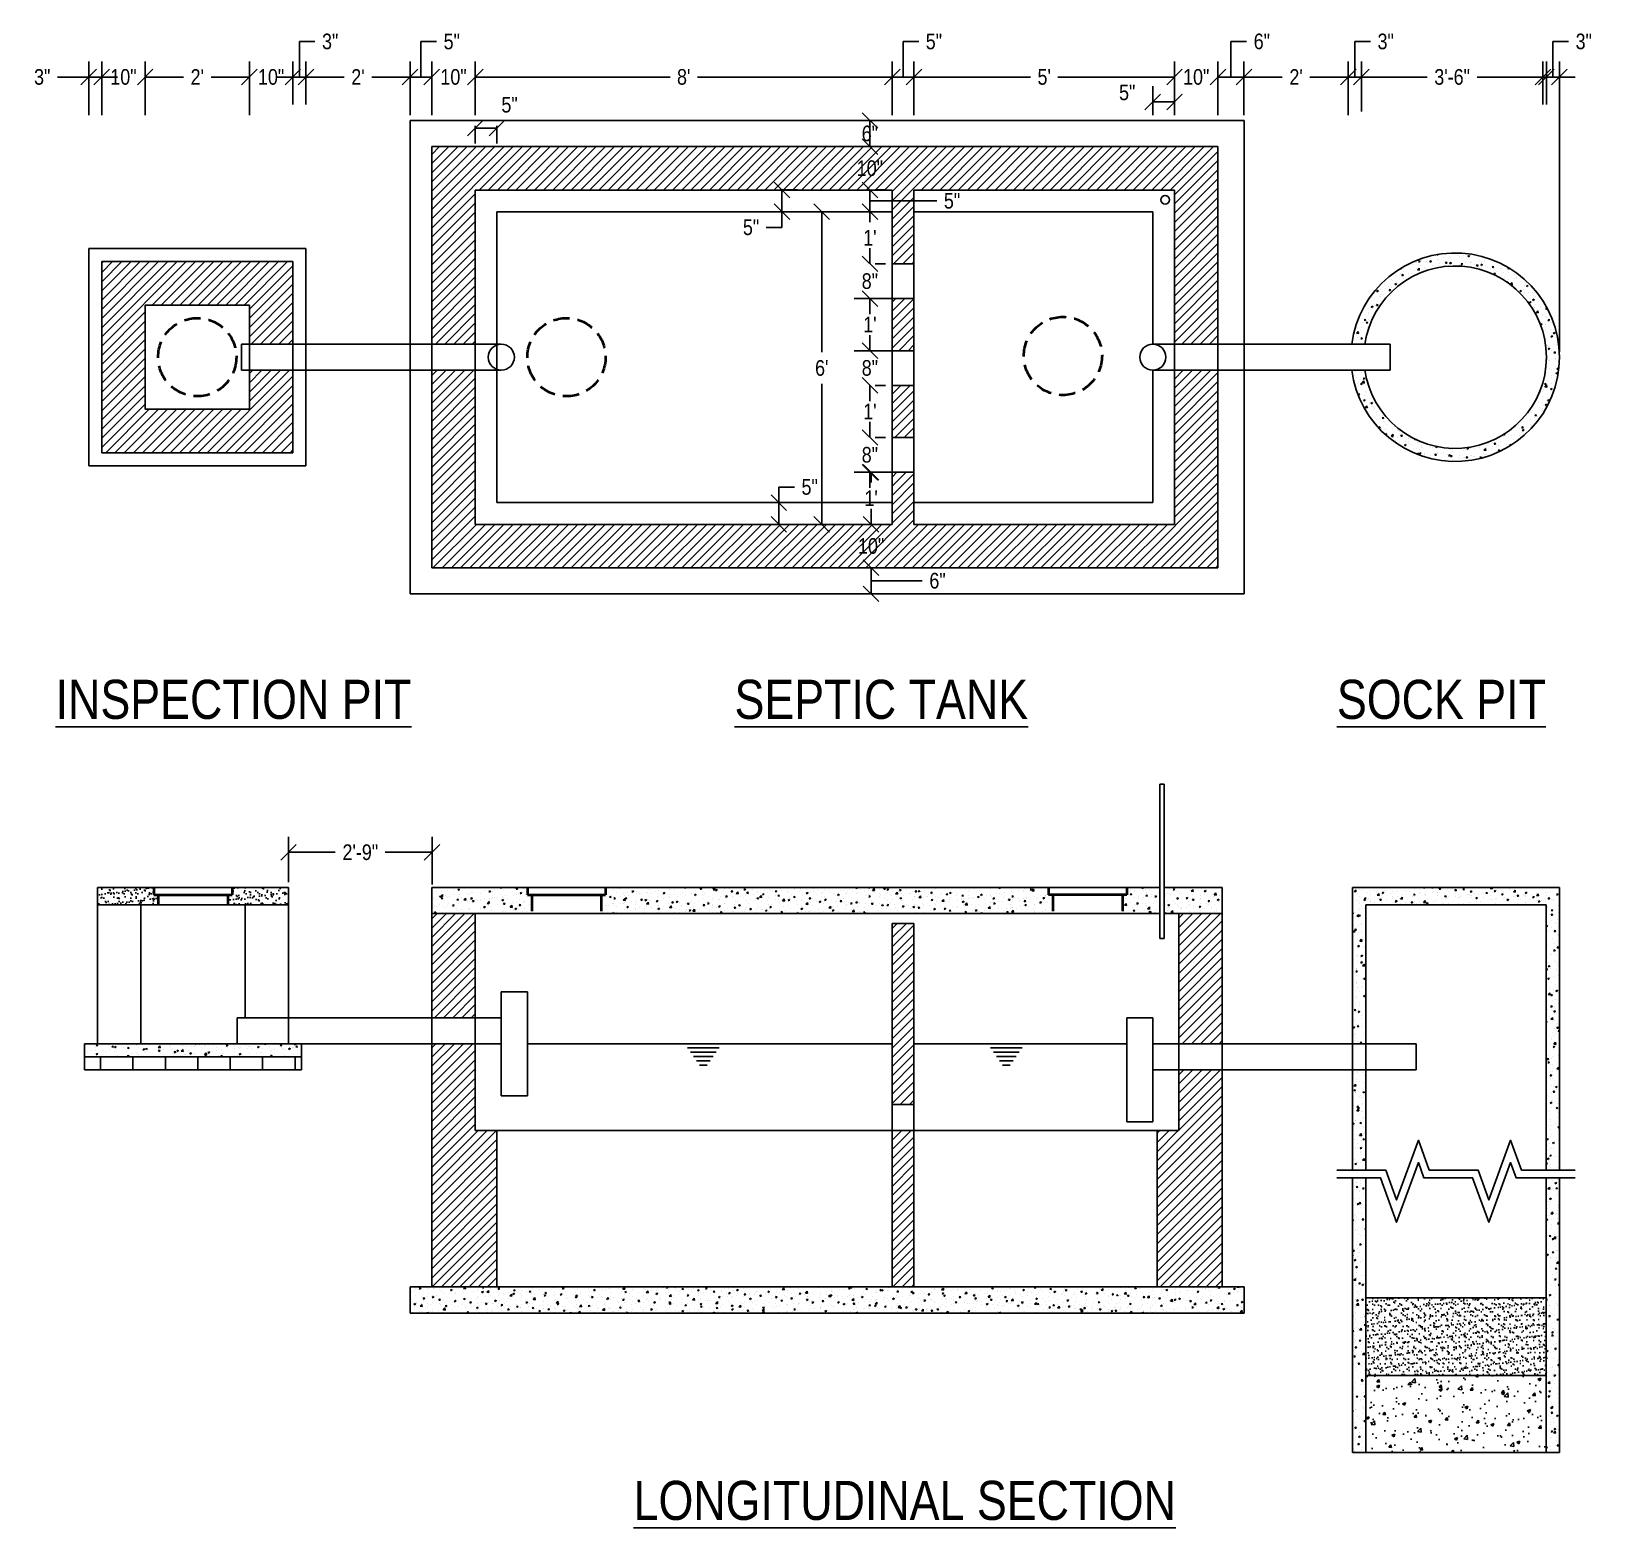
# Model space of a CAD drawing. Header units: inches. Extents: x 2738 to 3098, y 1543 to 1887.
import ezdxf

# ---------------------------------------------------------------- set-up
doc = ezdxf.new("R2010")
doc.units = ezdxf.units.IN
doc.header["$LTSCALE"] = 15
doc.header["$MEASUREMENT"] = 0
doc.linetypes.add('HIDDEN', pattern=[0.375, 0.25, -0.125])
doc.layers.add('Cover', color=94, linetype='HIDDEN', lineweight=40)
for name, color, linetype in [('Dim', 7, 'Continuous'), ('Hatch', 8, 'Continuous'), ('Ins.pit', 1, 'Continuous'), ('Pipe', 6, 'Continuous'), ('Sep. Tank', 5, 'Continuous'), ('Sock Pit', 3, 'Continuous'), ('Text', 4, 'Continuous')]:
    doc.layers.add(name, color=color, linetype=linetype)
doc.styles.add('AR_Arial Narrow', font='ARIALN.TTF')
doc.dimstyles.new('AR_1.0_', dxfattribs={"dimscale": 20, "dimtxt": 0.18, "dimasz": 0.18, "dimexe": 0.18, "dimexo": 0.0625, "dimgap": 0.09, "dimtad": 0, "dimtih": 1, "dimtoh": 1, "dimdec": 4, "dimzin": 0, "dimdsep": 46, "dimlunit": 4, "dimtxsty": 'AR_Arial Narrow', "dimblk": 'OBLIQUE', "dimcen": 0.09, "dimadec": 0, "dimazin": 0, "dimtfac": 1, "dimtdec": 4, "dimtofl": 0, "dimtmove": 0, "dimatfit": 3, "dimfxl": 1, "dimtolj": 1, "dimtzin": 0, "dimarcsym": 0})

msp = doc.modelspace()

# ---------------------------------------------------------------- texts
at = {"layer": 'Text', "style": 'AR_Arial Narrow'}
for s, p in [('%%UINSPECTION PIT', (2743.77323, 1728.81855)), ('%%USEPTIC TANK', (2900.07518, 1728.81855)), ('%%USOCK PIT', (3038.77556, 1728.81855)), ('%%ULONGITUDINAL SECTION', (2876.8411, 1544.34948))]:
    msp.add_text(s, height=8.9997269, dxfattribs=at).set_placement(p)

# ---------------------------------------------------------------- blocks, each defined once
blk = doc.blocks.new('_Oblique')
at = {"color": 0, "linetype": 'ByBlock', "lineweight": -2}
blk.add_line((-0.5, -0.5), (0.5, 0.5), dxfattribs=at)
blk = doc.blocks.new('*D1')
at = {"layer": 'Defpoints', "color": 0, "transparency": 16777216}
for p in [(2934.4, 1866.61), (2931.24, 1860.61), (2934.4, 1860.61)]:
    blk.add_point(p, dxfattribs=at)
at = {"layer": 'Dim', "color": 0, "lineweight": -2, "transparency": 16777216}
for p, q in [((2933.15, 1866.61), (2927.64, 1866.61)), ((2931.24, 1866.61), (2931.24, 1860.61)), ((2933.15, 1860.61), (2927.64, 1860.61))]:
    blk.add_line(p, q, dxfattribs=at)
at = {"layer": 'Dim', "color": 0, "lineweight": -2, "transparency": 16777216, "xscale": 3.6, "yscale": 3.6, "zscale": 3.6}
for p, rotation in [((2931.24, 1866.61), 90), ((2931.24, 1860.61), 270)]:
    blk.add_blockref('_Oblique', p, dxfattribs=dict(at, rotation=rotation))
at = {"layer": 'Dim', "color": 0, "transparency": 16777216, "insert": (2931.24, 1863.61), "char_height": 3.6, "attachment_point": 5, "style": 'AR_Arial Narrow'}
blk.add_mtext('\\A1;6"', dxfattribs=at)
blk = doc.blocks.new('*D3')
at = {"layer": 'Defpoints', "color": 0, "transparency": 16777216}
for p in [(2931.24, 1845.61), (2931.24, 1833.61), (2931.24, 1833.61)]:
    blk.add_point(p, dxfattribs=at)
at = {"layer": 'Dim', "color": 0, "lineweight": -2, "transparency": 16777216}
for p, q in [((2931.24, 1845.61), (2931.24, 1843.22)), ((2932.49, 1845.61), (2934.84, 1845.61)), ((2931.24, 1833.61), (2931.24, 1836)), ((2932.49, 1833.61), (2934.84, 1833.61))]:
    blk.add_line(p, q, dxfattribs=at)
at = {"layer": 'Dim', "color": 0, "lineweight": -2, "transparency": 16777216, "xscale": 3.6, "yscale": 3.6, "zscale": 3.6}
for p, rotation in [((2931.24, 1845.61), 90), ((2931.24, 1833.61), 270)]:
    blk.add_blockref('_Oblique', p, dxfattribs=dict(at, rotation=rotation))
at = {"layer": 'Dim', "color": 0, "transparency": 16777216, "insert": (2931.24, 1839.61), "char_height": 3.6, "attachment_point": 5, "style": 'AR_Arial Narrow'}
blk.add_mtext("\\A1;1'", dxfattribs=at)
blk = doc.blocks.new('*D4')
at = {"layer": 'Defpoints', "color": 0, "transparency": 16777216}
for p in [(2931.24, 1833.61), (2931.24, 1825.61), (2939.21, 1825.61)]:
    blk.add_point(p, dxfattribs=at)
at = {"layer": 'Dim', "color": 0, "lineweight": -2, "transparency": 16777216}
for p, q in [((2931.24, 1833.61), (2931.24, 1837.21)), ((2932.49, 1833.61), (2934.84, 1833.61)), ((2937.96, 1825.61), (2927.64, 1825.61)), ((2931.24, 1825.61), (2931.24, 1822.01))]:
    blk.add_line(p, q, dxfattribs=at)
at = {"layer": 'Dim', "color": 0, "lineweight": -2, "transparency": 16777216, "xscale": 3.6, "yscale": 3.6, "zscale": 3.6}
for p, rotation in [((2931.24, 1833.61), 270), ((2931.24, 1825.61), 90)]:
    blk.add_blockref('_Oblique', p, dxfattribs=dict(at, rotation=rotation))
at = {"layer": 'Dim', "color": 0, "transparency": 16777216, "insert": (2931.24, 1829.61), "char_height": 3.6, "attachment_point": 5, "style": 'AR_Arial Narrow'}
blk.add_mtext('\\A1;8"', dxfattribs=at)
blk = doc.blocks.new('*D5')
at = {"layer": 'Defpoints', "color": 0, "transparency": 16777216}
for p in [(2931.24, 1825.61), (2931.24, 1813.61), (2939.21, 1813.61)]:
    blk.add_point(p, dxfattribs=at)
at = {"layer": 'Dim', "color": 0, "lineweight": -2, "transparency": 16777216}
for p, q in [((2931.24, 1825.61), (2931.24, 1823.22)), ((2932.49, 1825.61), (2934.84, 1825.61)), ((2931.24, 1813.61), (2931.24, 1816)), ((2937.96, 1813.61), (2927.64, 1813.61))]:
    blk.add_line(p, q, dxfattribs=at)
at = {"layer": 'Dim', "color": 0, "lineweight": -2, "transparency": 16777216, "xscale": 3.6, "yscale": 3.6, "zscale": 3.6}
for p, rotation in [((2931.24, 1825.61), 90), ((2931.24, 1813.61), 270)]:
    blk.add_blockref('_Oblique', p, dxfattribs=dict(at, rotation=rotation))
at = {"layer": 'Dim', "color": 0, "transparency": 16777216, "insert": (2931.24, 1819.61), "char_height": 3.6, "attachment_point": 5, "style": 'AR_Arial Narrow'}
blk.add_mtext("\\A1;1'", dxfattribs=at)
blk = doc.blocks.new('*D6')
at = {"layer": 'Defpoints', "color": 0, "transparency": 16777216}
for p in [(2939.21, 1813.61), (2931.24, 1805.61), (2931.24, 1805.61)]:
    blk.add_point(p, dxfattribs=at)
at = {"layer": 'Dim', "color": 0, "lineweight": -2, "transparency": 16777216}
for p, q in [((2931.24, 1813.61), (2931.24, 1817.21)), ((2937.96, 1813.61), (2927.64, 1813.61)), ((2931.24, 1805.61), (2931.24, 1802.01)), ((2932.49, 1805.61), (2934.84, 1805.61))]:
    blk.add_line(p, q, dxfattribs=at)
at = {"layer": 'Dim', "color": 0, "lineweight": -2, "transparency": 16777216, "xscale": 3.6, "yscale": 3.6, "zscale": 3.6}
for p, rotation in [((2931.24, 1813.61), 270), ((2931.24, 1805.61), 90)]:
    blk.add_blockref('_Oblique', p, dxfattribs=dict(at, rotation=rotation))
at = {"layer": 'Dim', "color": 0, "transparency": 16777216, "insert": (2931.24, 1809.61), "char_height": 3.6, "attachment_point": 5, "style": 'AR_Arial Narrow'}
blk.add_mtext('\\A1;8"', dxfattribs=at)
blk = doc.blocks.new('*D7')
at = {"layer": 'Defpoints', "color": 0, "transparency": 16777216}
for p in [(2931.24, 1805.61), (2931.24, 1793.61), (2931.24, 1793.61)]:
    blk.add_point(p, dxfattribs=at)
at = {"layer": 'Dim', "color": 0, "lineweight": -2, "transparency": 16777216}
for p, q in [((2931.24, 1805.61), (2931.24, 1803.22)), ((2932.49, 1805.61), (2934.84, 1805.61)), ((2931.24, 1793.61), (2931.24, 1796)), ((2932.49, 1793.61), (2934.84, 1793.61))]:
    blk.add_line(p, q, dxfattribs=at)
at = {"layer": 'Dim', "color": 0, "lineweight": -2, "transparency": 16777216, "xscale": 3.6, "yscale": 3.6, "zscale": 3.6}
for p, rotation in [((2931.24, 1805.61), 90), ((2931.24, 1793.61), 270)]:
    blk.add_blockref('_Oblique', p, dxfattribs=dict(at, rotation=rotation))
at = {"layer": 'Dim', "color": 0, "transparency": 16777216, "insert": (2931.24, 1799.61), "char_height": 3.6, "attachment_point": 5, "style": 'AR_Arial Narrow'}
blk.add_mtext("\\A1;1'", dxfattribs=at)
blk = doc.blocks.new('*D8')
at = {"layer": 'Defpoints', "color": 0, "transparency": 16777216}
for p in [(2931.24, 1793.61), (2931.24, 1785.61), (2939.21, 1785.61)]:
    blk.add_point(p, dxfattribs=at)
at = {"layer": 'Dim', "color": 0, "lineweight": -2, "transparency": 16777216}
for p, q in [((2931.24, 1793.61), (2931.24, 1797.21)), ((2932.49, 1793.61), (2934.84, 1793.61)), ((2937.96, 1785.61), (2927.64, 1785.61)), ((2931.24, 1785.61), (2931.24, 1782.01))]:
    blk.add_line(p, q, dxfattribs=at)
at = {"layer": 'Dim', "color": 0, "lineweight": -2, "transparency": 16777216, "xscale": 3.6, "yscale": 3.6, "zscale": 3.6}
for p, rotation in [((2931.24, 1793.61), 270), ((2931.24, 1785.61), 90)]:
    blk.add_blockref('_Oblique', p, dxfattribs=dict(at, rotation=rotation))
at = {"layer": 'Dim', "color": 0, "transparency": 16777216, "insert": (2931.24, 1789.61), "char_height": 3.6, "attachment_point": 5, "style": 'AR_Arial Narrow'}
blk.add_mtext('\\A1;8"', dxfattribs=at)
blk = doc.blocks.new('*D9')
at = {"layer": 'Defpoints', "color": 0, "transparency": 16777216}
for p in [(2931.53, 1785.61), (2923.85, 1773.61), (2931.53, 1773.61)]:
    blk.add_point(p, dxfattribs=at)
at = {"layer": 'Dim', "color": 0, "lineweight": -2, "transparency": 16777216}
for p, q in [((2931.53, 1785.61), (2931.53, 1783.22)), ((2932.78, 1785.61), (2935.13, 1785.61)), ((2931.53, 1773.61), (2931.53, 1776)), ((2925.1, 1773.61), (2935.13, 1773.61))]:
    blk.add_line(p, q, dxfattribs=at)
at = {"layer": 'Dim', "color": 0, "lineweight": -2, "transparency": 16777216, "xscale": 3.6, "yscale": 3.6, "zscale": 3.6}
for p, rotation in [((2931.53, 1785.61), 90), ((2931.53, 1773.61), 270)]:
    blk.add_blockref('_Oblique', p, dxfattribs=dict(at, rotation=rotation))
at = {"layer": 'Dim', "color": 0, "transparency": 16777216, "insert": (2931.53, 1779.61), "char_height": 3.6, "attachment_point": 5, "style": 'AR_Arial Narrow'}
blk.add_mtext("\\A1;1'", dxfattribs=at)
blk = doc.blocks.new('*D12')
at = {"layer": 'Defpoints', "color": 0, "transparency": 16777216}
for p in [(2934.4, 1860.61), (2931.24, 1850.61), (2931.24, 1850.61)]:
    blk.add_point(p, dxfattribs=at)
at = {"layer": 'Dim', "color": 0, "lineweight": -2, "transparency": 16777216}
for p, q in [((2931.24, 1860.61), (2931.24, 1864.21)), ((2933.15, 1860.61), (2927.64, 1860.61)), ((2931.24, 1850.61), (2931.24, 1847.01)), ((2932.49, 1850.61), (2934.84, 1850.61))]:
    blk.add_line(p, q, dxfattribs=at)
at = {"layer": 'Dim', "color": 0, "lineweight": -2, "transparency": 16777216, "xscale": 3.6, "yscale": 3.6, "zscale": 3.6}
for p, rotation in [((2931.24, 1860.61), 270), ((2931.24, 1850.61), 90)]:
    blk.add_blockref('_Oblique', p, dxfattribs=dict(at, rotation=rotation))
at = {"layer": 'Dim', "color": 0, "transparency": 16777216, "insert": (2931.24, 1855.61), "char_height": 3.6, "attachment_point": 5, "style": 'AR_Arial Narrow'}
blk.add_mtext('\\A1;10"', dxfattribs=at)
blk = doc.blocks.new('*D13')
at = {"layer": 'Defpoints', "color": 0, "transparency": 16777216}
for p in [(2931.24, 1850.61), (2931.24, 1845.61), (2931.24, 1845.61)]:
    blk.add_point(p, dxfattribs=at)
at = {"layer": 'Dim', "color": 0, "lineweight": -2, "transparency": 16777216}
for p, q in [((2931.24, 1850.61), (2931.24, 1845.61)), ((2932.49, 1850.61), (2934.84, 1850.61)), ((2931.24, 1848.11), (2943.06, 1848.11)), ((2943.06, 1848.11), (2946.66, 1848.11)), ((2932.49, 1845.61), (2934.84, 1845.61))]:
    blk.add_line(p, q, dxfattribs=at)
at = {"layer": 'Dim', "color": 0, "lineweight": -2, "transparency": 16777216, "xscale": 3.6, "yscale": 3.6, "zscale": 3.6}
for p, rotation in [((2931.24, 1850.61), 90), ((2931.24, 1845.61), 270)]:
    blk.add_blockref('_Oblique', p, dxfattribs=dict(at, rotation=rotation))
at = {"layer": 'Dim', "color": 0, "transparency": 16777216, "insert": (2950.16, 1848.11), "char_height": 3.6, "attachment_point": 5, "style": 'AR_Arial Narrow'}
blk.add_mtext('\\A1;5"', dxfattribs=at)
blk = doc.blocks.new('*D14')
at = {"layer": 'Defpoints', "color": 0, "transparency": 16777216}
for p in [(2923.85, 1773.61), (2931.53, 1763.61), (2933.33, 1763.61)]:
    blk.add_point(p, dxfattribs=at)
at = {"layer": 'Dim', "color": 0, "lineweight": -2, "transparency": 16777216}
for p, q in [((2931.53, 1773.61), (2931.53, 1777.21)), ((2925.1, 1773.61), (2935.13, 1773.61)), ((2932.08, 1763.61), (2927.93, 1763.61)), ((2931.53, 1763.61), (2931.53, 1760.01))]:
    blk.add_line(p, q, dxfattribs=at)
at = {"layer": 'Dim', "color": 0, "lineweight": -2, "transparency": 16777216, "xscale": 3.6, "yscale": 3.6, "zscale": 3.6}
for p, rotation in [((2931.53, 1773.61), 270), ((2931.53, 1763.61), 90)]:
    blk.add_blockref('_Oblique', p, dxfattribs=dict(at, rotation=rotation))
at = {"layer": 'Dim', "color": 0, "transparency": 16777216, "insert": (2931.53, 1768.61), "char_height": 3.6, "attachment_point": 5, "style": 'AR_Arial Narrow'}
blk.add_mtext('\\A1;10"', dxfattribs=at)
blk = doc.blocks.new('*D15')
at = {"layer": 'Defpoints', "color": 0, "transparency": 16777216}
for p in [(2933.33, 1763.61), (2931.53, 1757.61), (2931.53, 1757.61)]:
    blk.add_point(p, dxfattribs=at)
at = {"layer": 'Dim', "color": 0, "lineweight": -2, "transparency": 16777216}
for p, q in [((2932.08, 1763.61), (2927.93, 1763.61)), ((2931.53, 1763.61), (2931.53, 1757.61)), ((2931.53, 1760.61), (2939.71, 1760.61)), ((2939.71, 1760.61), (2943.31, 1760.61)), ((2932.78, 1757.61), (2935.13, 1757.61))]:
    blk.add_line(p, q, dxfattribs=at)
at = {"layer": 'Dim', "color": 0, "lineweight": -2, "transparency": 16777216, "xscale": 3.6, "yscale": 3.6, "zscale": 3.6}
for p, rotation in [((2931.53, 1763.61), 90), ((2931.53, 1757.61), 270)]:
    blk.add_blockref('_Oblique', p, dxfattribs=dict(at, rotation=rotation))
at = {"layer": 'Dim', "color": 0, "transparency": 16777216, "insert": (2946.82, 1760.61), "char_height": 3.6, "attachment_point": 5, "style": 'AR_Arial Narrow'}
blk.add_mtext('\\A1;6"', dxfattribs=at)
blk = doc.blocks.new('*D16')
at = {"layer": 'Defpoints', "color": 0, "transparency": 16777216}
for p in [(2754.38, 1876.63), (2751.38, 1866.61), (2754.38, 1866.61)]:
    blk.add_point(p, dxfattribs=at)
at = {"layer": 'Dim', "color": 0, "lineweight": -2, "transparency": 16777216}
for p, q in [((2751.38, 1867.86), (2751.38, 1880.23)), ((2754.38, 1867.86), (2754.38, 1880.23)), ((2751.38, 1876.63), (2744.18, 1876.63)), ((2754.38, 1876.63), (2757.98, 1876.63))]:
    blk.add_line(p, q, dxfattribs=at)
at = {"layer": 'Dim', "color": 0, "lineweight": -2, "transparency": 16777216, "xscale": 3.6, "yscale": 3.6, "zscale": 3.6}
blk.add_blockref('_Oblique', (2751.38, 1876.63), dxfattribs=at)
at = {"layer": 'Dim', "color": 0, "lineweight": -2, "transparency": 16777216, "xscale": 3.6, "yscale": 3.6, "zscale": 3.6, "rotation": 180}
blk.add_blockref('_Oblique', (2754.38, 1876.63), dxfattribs=at)
at = {"layer": 'Dim', "color": 0, "transparency": 16777216, "insert": (2740.68, 1876.63), "char_height": 3.6, "attachment_point": 5, "style": 'AR_Arial Narrow'}
blk.add_mtext('\\A1;3"', dxfattribs=at)
blk = doc.blocks.new('*D17')
at = {"layer": 'Defpoints', "color": 0, "transparency": 16777216}
for p in [(2764.38, 1876.63), (2754.38, 1866.61), (2764.38, 1866.61)]:
    blk.add_point(p, dxfattribs=at)
at = {"layer": 'Dim', "color": 0, "lineweight": -2, "transparency": 16777216}
for p, q in [((2754.38, 1867.86), (2754.38, 1880.23)), ((2764.38, 1867.86), (2764.38, 1880.23)), ((2754.38, 1876.63), (2750.78, 1876.63)), ((2764.38, 1876.63), (2767.98, 1876.63))]:
    blk.add_line(p, q, dxfattribs=at)
at = {"layer": 'Dim', "color": 0, "lineweight": -2, "transparency": 16777216, "xscale": 3.6, "yscale": 3.6, "zscale": 3.6}
blk.add_blockref('_Oblique', (2754.38, 1876.63), dxfattribs=at)
at = {"layer": 'Dim', "color": 0, "lineweight": -2, "transparency": 16777216, "xscale": 3.6, "yscale": 3.6, "zscale": 3.6, "rotation": 180}
blk.add_blockref('_Oblique', (2764.38, 1876.63), dxfattribs=at)
at = {"layer": 'Dim', "color": 0, "transparency": 16777216, "insert": (2759.38, 1876.63), "char_height": 3.6, "attachment_point": 5, "style": 'AR_Arial Narrow'}
blk.add_mtext('\\A1;10"', dxfattribs=at)
blk = doc.blocks.new('*D18')
at = {"layer": 'Defpoints', "color": 0, "transparency": 16777216}
for p in [(2788.38, 1876.63), (2764.38, 1866.61), (2788.38, 1866.61)]:
    blk.add_point(p, dxfattribs=at)
at = {"layer": 'Dim', "color": 0, "lineweight": -2, "transparency": 16777216}
for p, q in [((2764.38, 1867.86), (2764.38, 1880.23)), ((2788.38, 1867.86), (2788.38, 1880.23)), ((2764.38, 1876.63), (2773.2, 1876.63)), ((2788.38, 1876.63), (2779.57, 1876.63))]:
    blk.add_line(p, q, dxfattribs=at)
at = {"layer": 'Dim', "color": 0, "lineweight": -2, "transparency": 16777216, "xscale": 3.6, "yscale": 3.6, "zscale": 3.6, "rotation": 180}
blk.add_blockref('_Oblique', (2764.38, 1876.63), dxfattribs=at)
at = {"layer": 'Dim', "color": 0, "lineweight": -2, "transparency": 16777216, "xscale": 3.6, "yscale": 3.6, "zscale": 3.6}
blk.add_blockref('_Oblique', (2788.38, 1876.63), dxfattribs=at)
at = {"layer": 'Dim', "color": 0, "transparency": 16777216, "insert": (2776.38, 1876.63), "char_height": 3.6, "attachment_point": 5, "style": 'AR_Arial Narrow'}
blk.add_mtext("\\A1;2'", dxfattribs=at)
blk = doc.blocks.new('*D19')
at = {"layer": 'Defpoints', "color": 0, "transparency": 16777216}
for p in [(2798.38, 1876.63), (2798.38, 1869.03), (2788.38, 1866.61)]:
    blk.add_point(p, dxfattribs=at)
at = {"layer": 'Dim', "color": 0, "lineweight": -2, "transparency": 16777216}
for p, q in [((2788.38, 1867.86), (2788.38, 1880.23)), ((2798.38, 1870.28), (2798.38, 1880.23)), ((2788.38, 1876.63), (2784.78, 1876.63)), ((2798.38, 1876.63), (2801.98, 1876.63))]:
    blk.add_line(p, q, dxfattribs=at)
at = {"layer": 'Dim', "color": 0, "lineweight": -2, "transparency": 16777216, "xscale": 3.6, "yscale": 3.6, "zscale": 3.6}
blk.add_blockref('_Oblique', (2788.38, 1876.63), dxfattribs=at)
at = {"layer": 'Dim', "color": 0, "lineweight": -2, "transparency": 16777216, "xscale": 3.6, "yscale": 3.6, "zscale": 3.6, "rotation": 180}
blk.add_blockref('_Oblique', (2798.38, 1876.63), dxfattribs=at)
at = {"layer": 'Dim', "color": 0, "transparency": 16777216, "insert": (2793.38, 1876.63), "char_height": 3.6, "attachment_point": 5, "style": 'AR_Arial Narrow'}
blk.add_mtext('\\A1;10"', dxfattribs=at)
blk = doc.blocks.new('*D20')
at = {"layer": 'Defpoints', "color": 0, "transparency": 16777216}
for p in [(2801.38, 1876.63), (2798.38, 1869.03), (2801.38, 1869.03)]:
    blk.add_point(p, dxfattribs=at)
at = {"layer": 'Dim', "color": 0, "lineweight": -2, "transparency": 16777216}
for p, q in [((2799.88, 1876.63), (2799.88, 1884.8)), ((2799.88, 1884.8), (2803.48, 1884.8)), ((2798.38, 1870.28), (2798.38, 1880.23)), ((2801.38, 1870.28), (2801.38, 1880.23)), ((2798.38, 1876.63), (2794.78, 1876.63)), ((2798.38, 1876.63), (2801.38, 1876.63)), ((2801.38, 1876.63), (2804.98, 1876.63))]:
    blk.add_line(p, q, dxfattribs=at)
at = {"layer": 'Dim', "color": 0, "lineweight": -2, "transparency": 16777216, "xscale": 3.6, "yscale": 3.6, "zscale": 3.6}
blk.add_blockref('_Oblique', (2798.38, 1876.63), dxfattribs=at)
at = {"layer": 'Dim', "color": 0, "lineweight": -2, "transparency": 16777216, "xscale": 3.6, "yscale": 3.6, "zscale": 3.6, "rotation": 180}
blk.add_blockref('_Oblique', (2801.38, 1876.63), dxfattribs=at)
at = {"layer": 'Dim', "color": 0, "transparency": 16777216, "insert": (2806.98, 1884.8), "char_height": 3.6, "attachment_point": 5, "style": 'AR_Arial Narrow'}
blk.add_mtext('\\A1;3"', dxfattribs=at)
blk = doc.blocks.new('*D21')
at = {"layer": 'Defpoints', "color": 0, "transparency": 16777216}
for p in [(2825.38, 1876.63), (2801.38, 1869.03), (2825.38, 1866.61)]:
    blk.add_point(p, dxfattribs=at)
at = {"layer": 'Dim', "color": 0, "lineweight": -2, "transparency": 16777216}
for p, q in [((2801.38, 1870.28), (2801.38, 1880.23)), ((2825.38, 1867.86), (2825.38, 1880.23)), ((2801.38, 1876.63), (2810.2, 1876.63)), ((2825.38, 1876.63), (2816.57, 1876.63))]:
    blk.add_line(p, q, dxfattribs=at)
at = {"layer": 'Dim', "color": 0, "lineweight": -2, "transparency": 16777216, "xscale": 3.6, "yscale": 3.6, "zscale": 3.6, "rotation": 180}
blk.add_blockref('_Oblique', (2801.38, 1876.63), dxfattribs=at)
at = {"layer": 'Dim', "color": 0, "lineweight": -2, "transparency": 16777216, "xscale": 3.6, "yscale": 3.6, "zscale": 3.6}
blk.add_blockref('_Oblique', (2825.38, 1876.63), dxfattribs=at)
at = {"layer": 'Dim', "color": 0, "transparency": 16777216, "insert": (2813.38, 1876.63), "char_height": 3.6, "attachment_point": 5, "style": 'AR_Arial Narrow'}
blk.add_mtext("\\A1;2'", dxfattribs=at)
blk = doc.blocks.new('*D22')
at = {"layer": 'Defpoints', "color": 0, "transparency": 16777216}
for p in [(2830.38, 1876.63), (2825.38, 1866.61), (2830.38, 1866.61)]:
    blk.add_point(p, dxfattribs=at)
at = {"layer": 'Dim', "color": 0, "lineweight": -2, "transparency": 16777216}
for p, q in [((2827.88, 1876.63), (2827.88, 1884.79)), ((2827.88, 1884.79), (2831.48, 1884.79)), ((2825.38, 1867.86), (2825.38, 1880.23)), ((2830.38, 1867.86), (2830.38, 1880.23)), ((2825.38, 1876.63), (2830.38, 1876.63))]:
    blk.add_line(p, q, dxfattribs=at)
at = {"layer": 'Dim', "color": 0, "lineweight": -2, "transparency": 16777216, "xscale": 3.6, "yscale": 3.6, "zscale": 3.6, "rotation": 180}
blk.add_blockref('_Oblique', (2825.38, 1876.63), dxfattribs=at)
at = {"layer": 'Dim', "color": 0, "lineweight": -2, "transparency": 16777216, "xscale": 3.6, "yscale": 3.6, "zscale": 3.6}
blk.add_blockref('_Oblique', (2830.38, 1876.63), dxfattribs=at)
at = {"layer": 'Dim', "color": 0, "transparency": 16777216, "insert": (2834.98, 1884.79), "char_height": 3.6, "attachment_point": 5, "style": 'AR_Arial Narrow'}
blk.add_mtext('\\A1;5"', dxfattribs=at)
blk = doc.blocks.new('*D23')
at = {"layer": 'Defpoints', "color": 0, "transparency": 16777216}
for p in [(2840.38, 1876.63), (2830.38, 1866.61), (2840.38, 1866.61)]:
    blk.add_point(p, dxfattribs=at)
at = {"layer": 'Dim', "color": 0, "lineweight": -2, "transparency": 16777216}
for p, q in [((2830.38, 1867.86), (2830.38, 1880.23)), ((2840.38, 1867.86), (2840.38, 1880.23)), ((2830.38, 1876.63), (2826.78, 1876.63)), ((2840.38, 1876.63), (2843.98, 1876.63))]:
    blk.add_line(p, q, dxfattribs=at)
at = {"layer": 'Dim', "color": 0, "lineweight": -2, "transparency": 16777216, "xscale": 3.6, "yscale": 3.6, "zscale": 3.6}
blk.add_blockref('_Oblique', (2830.38, 1876.63), dxfattribs=at)
at = {"layer": 'Dim', "color": 0, "lineweight": -2, "transparency": 16777216, "xscale": 3.6, "yscale": 3.6, "zscale": 3.6, "rotation": 180}
blk.add_blockref('_Oblique', (2840.38, 1876.63), dxfattribs=at)
at = {"layer": 'Dim', "color": 0, "transparency": 16777216, "insert": (2835.38, 1876.63), "char_height": 3.6, "attachment_point": 5, "style": 'AR_Arial Narrow'}
blk.add_mtext('\\A1;10"', dxfattribs=at)
blk = doc.blocks.new('*D24')
at = {"layer": 'Defpoints', "color": 0, "transparency": 16777216}
for p in [(2840.38, 1866.61), (2845.38, 1866.61), (2845.38, 1864.88)]:
    blk.add_point(p, dxfattribs=at)
at = {"layer": 'Dim', "color": 0, "lineweight": -2, "transparency": 16777216}
for p, q in [((2840.38, 1865.36), (2840.38, 1861.28)), ((2840.38, 1864.88), (2845.38, 1864.88)), ((2845.38, 1865.36), (2845.38, 1861.28))]:
    blk.add_line(p, q, dxfattribs=at)
at = {"layer": 'Dim', "color": 0, "lineweight": -2, "transparency": 16777216, "xscale": 3.6, "yscale": 3.6, "zscale": 3.6, "rotation": 180}
blk.add_blockref('_Oblique', (2840.38, 1864.88), dxfattribs=at)
at = {"layer": 'Dim', "color": 0, "lineweight": -2, "transparency": 16777216, "xscale": 3.6, "yscale": 3.6, "zscale": 3.6}
blk.add_blockref('_Oblique', (2845.38, 1864.88), dxfattribs=at)
at = {"layer": 'Dim', "color": 0, "transparency": 16777216, "insert": (2848.28, 1870.23), "char_height": 3.6, "attachment_point": 5, "style": 'AR_Arial Narrow'}
blk.add_mtext('\\A1;5"', dxfattribs=at)
blk = doc.blocks.new('*D25')
at = {"layer": 'Defpoints', "color": 0, "transparency": 16777216}
for p in [(2936.38, 1876.63), (2840.38, 1866.61), (2936.38, 1866.61)]:
    blk.add_point(p, dxfattribs=at)
at = {"layer": 'Dim', "color": 0, "lineweight": -2, "transparency": 16777216}
for p, q in [((2840.38, 1867.86), (2840.38, 1880.23)), ((2936.38, 1867.86), (2936.38, 1880.23)), ((2840.38, 1876.63), (2885.23, 1876.63)), ((2936.38, 1876.63), (2891.54, 1876.63))]:
    blk.add_line(p, q, dxfattribs=at)
at = {"layer": 'Dim', "color": 0, "lineweight": -2, "transparency": 16777216, "xscale": 3.6, "yscale": 3.6, "zscale": 3.6, "rotation": 180}
blk.add_blockref('_Oblique', (2840.38, 1876.63), dxfattribs=at)
at = {"layer": 'Dim', "color": 0, "lineweight": -2, "transparency": 16777216, "xscale": 3.6, "yscale": 3.6, "zscale": 3.6}
blk.add_blockref('_Oblique', (2936.38, 1876.63), dxfattribs=at)
at = {"layer": 'Dim', "color": 0, "transparency": 16777216, "insert": (2888.38, 1876.63), "char_height": 3.6, "attachment_point": 5, "style": 'AR_Arial Narrow'}
blk.add_mtext("\\A1;8'", dxfattribs=at)
blk = doc.blocks.new('*D26')
at = {"layer": 'Defpoints', "color": 0, "transparency": 16777216}
for p in [(2941.38, 1876.63), (2936.38, 1866.61), (2941.38, 1866.61)]:
    blk.add_point(p, dxfattribs=at)
at = {"layer": 'Dim', "color": 0, "lineweight": -2, "transparency": 16777216}
for p, q in [((2938.88, 1876.63), (2938.88, 1884.79)), ((2938.88, 1884.79), (2942.48, 1884.79)), ((2936.38, 1867.86), (2936.38, 1880.23)), ((2941.38, 1867.86), (2941.38, 1880.23)), ((2936.38, 1876.63), (2941.38, 1876.63))]:
    blk.add_line(p, q, dxfattribs=at)
at = {"layer": 'Dim', "color": 0, "lineweight": -2, "transparency": 16777216, "xscale": 3.6, "yscale": 3.6, "zscale": 3.6, "rotation": 180}
blk.add_blockref('_Oblique', (2936.38, 1876.63), dxfattribs=at)
at = {"layer": 'Dim', "color": 0, "lineweight": -2, "transparency": 16777216, "xscale": 3.6, "yscale": 3.6, "zscale": 3.6}
blk.add_blockref('_Oblique', (2941.38, 1876.63), dxfattribs=at)
at = {"layer": 'Dim', "color": 0, "transparency": 16777216, "insert": (2945.98, 1884.79), "char_height": 3.6, "attachment_point": 5, "style": 'AR_Arial Narrow'}
blk.add_mtext('\\A1;5"', dxfattribs=at)
blk = doc.blocks.new('*D27')
at = {"layer": 'Defpoints', "color": 0, "transparency": 16777216}
for p in [(3001.38, 1876.63), (2941.38, 1866.61), (3001.38, 1866.61)]:
    blk.add_point(p, dxfattribs=at)
at = {"layer": 'Dim', "color": 0, "lineweight": -2, "transparency": 16777216}
for p, q in [((2941.38, 1867.86), (2941.38, 1880.23)), ((3001.38, 1867.86), (3001.38, 1880.23)), ((2941.38, 1876.63), (2968.23, 1876.63)), ((3001.38, 1876.63), (2974.54, 1876.63))]:
    blk.add_line(p, q, dxfattribs=at)
at = {"layer": 'Dim', "color": 0, "lineweight": -2, "transparency": 16777216, "xscale": 3.6, "yscale": 3.6, "zscale": 3.6, "rotation": 180}
blk.add_blockref('_Oblique', (2941.38, 1876.63), dxfattribs=at)
at = {"layer": 'Dim', "color": 0, "lineweight": -2, "transparency": 16777216, "xscale": 3.6, "yscale": 3.6, "zscale": 3.6}
blk.add_blockref('_Oblique', (3001.38, 1876.63), dxfattribs=at)
at = {"layer": 'Dim', "color": 0, "transparency": 16777216, "insert": (2971.38, 1876.63), "char_height": 3.6, "attachment_point": 5, "style": 'AR_Arial Narrow'}
blk.add_mtext("\\A1;5'", dxfattribs=at)
blk = doc.blocks.new('*D28')
at = {"layer": 'Defpoints', "color": 0, "transparency": 16777216}
for p in [(3001.38, 1870.89), (2996.38, 1866.61), (3001.38, 1866.61)]:
    blk.add_point(p, dxfattribs=at)
at = {"layer": 'Dim', "color": 0, "lineweight": -2, "transparency": 16777216}
for p, q in [((2996.38, 1867.86), (2996.38, 1874.49)), ((3001.38, 1867.86), (3001.38, 1874.49)), ((2996.38, 1870.89), (3001.38, 1870.89))]:
    blk.add_line(p, q, dxfattribs=at)
at = {"layer": 'Dim', "color": 0, "lineweight": -2, "transparency": 16777216, "xscale": 3.6, "yscale": 3.6, "zscale": 3.6, "rotation": 180}
blk.add_blockref('_Oblique', (2996.38, 1870.89), dxfattribs=at)
at = {"layer": 'Dim', "color": 0, "lineweight": -2, "transparency": 16777216, "xscale": 3.6, "yscale": 3.6, "zscale": 3.6}
blk.add_blockref('_Oblique', (3001.38, 1870.89), dxfattribs=at)
at = {"layer": 'Dim', "color": 0, "transparency": 16777216, "insert": (2990.49, 1873.06), "char_height": 3.6, "attachment_point": 5, "style": 'AR_Arial Narrow'}
blk.add_mtext('\\A1;5"', dxfattribs=at)
blk = doc.blocks.new('*D29')
at = {"layer": 'Defpoints', "color": 0, "transparency": 16777216}
for p in [(3011.38, 1876.63), (3001.38, 1866.61), (3011.38, 1866.61)]:
    blk.add_point(p, dxfattribs=at)
at = {"layer": 'Dim', "color": 0, "lineweight": -2, "transparency": 16777216}
for p, q in [((3001.38, 1867.86), (3001.38, 1880.23)), ((3011.38, 1867.86), (3011.38, 1880.23)), ((3001.38, 1876.63), (2997.78, 1876.63)), ((3011.38, 1876.63), (3014.98, 1876.63))]:
    blk.add_line(p, q, dxfattribs=at)
at = {"layer": 'Dim', "color": 0, "lineweight": -2, "transparency": 16777216, "xscale": 3.6, "yscale": 3.6, "zscale": 3.6}
blk.add_blockref('_Oblique', (3001.38, 1876.63), dxfattribs=at)
at = {"layer": 'Dim', "color": 0, "lineweight": -2, "transparency": 16777216, "xscale": 3.6, "yscale": 3.6, "zscale": 3.6, "rotation": 180}
blk.add_blockref('_Oblique', (3011.38, 1876.63), dxfattribs=at)
at = {"layer": 'Dim', "color": 0, "transparency": 16777216, "insert": (3006.38, 1876.63), "char_height": 3.6, "attachment_point": 5, "style": 'AR_Arial Narrow'}
blk.add_mtext('\\A1;10"', dxfattribs=at)
blk = doc.blocks.new('*D30')
at = {"layer": 'Defpoints', "color": 0, "transparency": 16777216}
for p in [(3017.38, 1876.63), (3011.38, 1866.61), (3017.38, 1866.61)]:
    blk.add_point(p, dxfattribs=at)
at = {"layer": 'Dim', "color": 0, "lineweight": -2, "transparency": 16777216}
for p, q in [((3014.38, 1876.63), (3014.38, 1884.8)), ((3014.38, 1884.8), (3017.98, 1884.8)), ((3011.38, 1867.86), (3011.38, 1880.23)), ((3017.38, 1867.86), (3017.38, 1880.23)), ((3011.38, 1876.63), (3017.38, 1876.63))]:
    blk.add_line(p, q, dxfattribs=at)
at = {"layer": 'Dim', "color": 0, "lineweight": -2, "transparency": 16777216, "xscale": 3.6, "yscale": 3.6, "zscale": 3.6, "rotation": 180}
blk.add_blockref('_Oblique', (3011.38, 1876.63), dxfattribs=at)
at = {"layer": 'Dim', "color": 0, "lineweight": -2, "transparency": 16777216, "xscale": 3.6, "yscale": 3.6, "zscale": 3.6}
blk.add_blockref('_Oblique', (3017.38, 1876.63), dxfattribs=at)
at = {"layer": 'Dim', "color": 0, "transparency": 16777216, "insert": (3021.49, 1884.8), "char_height": 3.6, "attachment_point": 5, "style": 'AR_Arial Narrow'}
blk.add_mtext('\\A1;6"', dxfattribs=at)
blk = doc.blocks.new('*D31')
at = {"layer": 'Defpoints', "color": 0, "transparency": 16777216}
for p in [(3041.38, 1876.63), (3017.38, 1866.61), (3041.38, 1866.61)]:
    blk.add_point(p, dxfattribs=at)
at = {"layer": 'Dim', "color": 0, "lineweight": -2, "transparency": 16777216}
for p, q in [((3017.38, 1867.86), (3017.38, 1880.23)), ((3041.38, 1867.86), (3041.38, 1880.23)), ((3017.38, 1876.63), (3026.2, 1876.63)), ((3041.38, 1876.63), (3032.57, 1876.63))]:
    blk.add_line(p, q, dxfattribs=at)
at = {"layer": 'Dim', "color": 0, "lineweight": -2, "transparency": 16777216, "xscale": 3.6, "yscale": 3.6, "zscale": 3.6, "rotation": 180}
blk.add_blockref('_Oblique', (3017.38, 1876.63), dxfattribs=at)
at = {"layer": 'Dim', "color": 0, "lineweight": -2, "transparency": 16777216, "xscale": 3.6, "yscale": 3.6, "zscale": 3.6}
blk.add_blockref('_Oblique', (3041.38, 1876.63), dxfattribs=at)
at = {"layer": 'Dim', "color": 0, "transparency": 16777216, "insert": (3029.38, 1876.63), "char_height": 3.6, "attachment_point": 5, "style": 'AR_Arial Narrow'}
blk.add_mtext("\\A1;2'", dxfattribs=at)
blk = doc.blocks.new('*D32')
at = {"layer": 'Defpoints', "color": 0, "transparency": 16777216}
for p in [(3044.41, 1876.63), (3041.38, 1866.61), (3044.41, 1867.4)]:
    blk.add_point(p, dxfattribs=at)
at = {"layer": 'Dim', "color": 0, "lineweight": -2, "transparency": 16777216}
for p, q in [((3042.9, 1876.63), (3042.9, 1884.8)), ((3042.9, 1884.8), (3046.5, 1884.8)), ((3041.38, 1867.86), (3041.38, 1880.23)), ((3044.41, 1868.65), (3044.41, 1880.23)), ((3041.38, 1876.63), (3037.78, 1876.63)), ((3041.38, 1876.63), (3044.41, 1876.63)), ((3044.41, 1876.63), (3048.01, 1876.63))]:
    blk.add_line(p, q, dxfattribs=at)
at = {"layer": 'Dim', "color": 0, "lineweight": -2, "transparency": 16777216, "xscale": 3.6, "yscale": 3.6, "zscale": 3.6}
blk.add_blockref('_Oblique', (3041.38, 1876.63), dxfattribs=at)
at = {"layer": 'Dim', "color": 0, "lineweight": -2, "transparency": 16777216, "xscale": 3.6, "yscale": 3.6, "zscale": 3.6, "rotation": 180}
blk.add_blockref('_Oblique', (3044.41, 1876.63), dxfattribs=at)
at = {"layer": 'Dim', "color": 0, "transparency": 16777216, "insert": (3050, 1884.8), "char_height": 3.6, "attachment_point": 5, "style": 'AR_Arial Narrow'}
blk.add_mtext('\\A1;3"', dxfattribs=at)
blk = doc.blocks.new('*D33')
at = {"layer": 'Defpoints', "color": 0, "transparency": 16777216}
for p in [(3086.2, 1876.63), (3086.2, 1869.03), (3044.41, 1867.4)]:
    blk.add_point(p, dxfattribs=at)
at = {"layer": 'Dim', "color": 0, "lineweight": -2, "transparency": 16777216}
for p, q in [((3044.41, 1868.65), (3044.41, 1880.23)), ((3086.2, 1870.28), (3086.2, 1880.23)), ((3044.41, 1876.63), (3059.58, 1876.63)), ((3086.2, 1876.63), (3071.03, 1876.63))]:
    blk.add_line(p, q, dxfattribs=at)
at = {"layer": 'Dim', "color": 0, "lineweight": -2, "transparency": 16777216, "xscale": 3.6, "yscale": 3.6, "zscale": 3.6, "rotation": 180}
blk.add_blockref('_Oblique', (3044.41, 1876.63), dxfattribs=at)
at = {"layer": 'Dim', "color": 0, "lineweight": -2, "transparency": 16777216, "xscale": 3.6, "yscale": 3.6, "zscale": 3.6}
blk.add_blockref('_Oblique', (3086.2, 1876.63), dxfattribs=at)
at = {"layer": 'Dim', "color": 0, "transparency": 16777216, "insert": (3065.3, 1876.63), "char_height": 3.6, "width": 12.152, "attachment_point": 5, "style": 'AR_Arial Narrow'}
blk.add_mtext('\\A1;3\'-6"', dxfattribs=at)
blk = doc.blocks.new('*D34')
at = {"layer": 'Defpoints', "color": 0, "transparency": 16777216}
for p in [(3090.01, 1876.63), (3087.01, 1869.03), (3090.01, 1812.11)]:
    blk.add_point(p, dxfattribs=at)
at = {"layer": 'Dim', "color": 0, "lineweight": -2, "transparency": 16777216}
for p, q in [((3088.51, 1876.63), (3088.51, 1884.8)), ((3088.51, 1884.8), (3092.11, 1884.8)), ((3087.01, 1870.28), (3087.01, 1880.23)), ((3090.01, 1813.36), (3090.01, 1880.23)), ((3087.01, 1876.63), (3083.41, 1876.63)), ((3087.01, 1876.63), (3090.01, 1876.63)), ((3090.01, 1876.63), (3093.61, 1876.63))]:
    blk.add_line(p, q, dxfattribs=at)
at = {"layer": 'Dim', "color": 0, "lineweight": -2, "transparency": 16777216, "xscale": 3.6, "yscale": 3.6, "zscale": 3.6}
blk.add_blockref('_Oblique', (3087.01, 1876.63), dxfattribs=at)
at = {"layer": 'Dim', "color": 0, "lineweight": -2, "transparency": 16777216, "xscale": 3.6, "yscale": 3.6, "zscale": 3.6, "rotation": 180}
blk.add_blockref('_Oblique', (3090.01, 1876.63), dxfattribs=at)
at = {"layer": 'Dim', "color": 0, "transparency": 16777216, "insert": (3095.61, 1884.8), "char_height": 3.6, "attachment_point": 5, "style": 'AR_Arial Narrow'}
blk.add_mtext('\\A1;3"', dxfattribs=at)
blk = doc.blocks.new('*D35')
at = {"layer": 'Defpoints', "color": 0, "transparency": 16777216}
for p in [(2909.34, 1850.61), (2909.34, 1845.61), (2910.99, 1845.61)]:
    blk.add_point(p, dxfattribs=at)
at = {"layer": 'Dim', "color": 0, "lineweight": -2, "transparency": 16777216}
for p, q in [((2910.59, 1850.61), (2914.59, 1850.61)), ((2910.99, 1850.61), (2910.99, 1845.61)), ((2910.59, 1845.61), (2914.59, 1845.61)), ((2910.99, 1845.61), (2910.99, 1842.01)), ((2910.99, 1842.01), (2907.39, 1842.01))]:
    blk.add_line(p, q, dxfattribs=at)
at = {"layer": 'Dim', "color": 0, "lineweight": -2, "transparency": 16777216, "xscale": 3.6, "yscale": 3.6, "zscale": 3.6}
for p, rotation in [((2910.99, 1850.61), 90), ((2910.99, 1845.61), 270)]:
    blk.add_blockref('_Oblique', p, dxfattribs=dict(at, rotation=rotation))
at = {"layer": 'Dim', "color": 0, "transparency": 16777216, "insert": (2903.89, 1842.01), "char_height": 3.6, "attachment_point": 5, "style": 'AR_Arial Narrow'}
blk.add_mtext('\\A1;5"', dxfattribs=at)
blk = doc.blocks.new('*D36')
at = {"layer": 'Defpoints', "color": 0, "transparency": 16777216}
for p in [(2910.28, 1778.61), (2910.99, 1778.61), (2910.99, 1773.61)]:
    blk.add_point(p, dxfattribs=at)
at = {"layer": 'Dim', "color": 0, "lineweight": -2, "transparency": 16777216}
for p, q in [((2910.28, 1778.61), (2910.28, 1782.21)), ((2910.28, 1782.21), (2913.88, 1782.21)), ((2909.74, 1778.61), (2906.68, 1778.61)), ((2910.28, 1773.61), (2910.28, 1778.61)), ((2909.74, 1773.61), (2906.68, 1773.61))]:
    blk.add_line(p, q, dxfattribs=at)
at = {"layer": 'Dim', "color": 0, "lineweight": -2, "transparency": 16777216, "xscale": 3.6, "yscale": 3.6, "zscale": 3.6}
for p, rotation in [((2910.28, 1778.61), 90), ((2910.28, 1773.61), 270)]:
    blk.add_blockref('_Oblique', p, dxfattribs=dict(at, rotation=rotation))
at = {"layer": 'Dim', "color": 0, "transparency": 16777216, "insert": (2917.38, 1782.21), "char_height": 3.6, "attachment_point": 5, "style": 'AR_Arial Narrow'}
blk.add_mtext('\\A1;5"', dxfattribs=at)
blk = doc.blocks.new('*D37')
at = {"layer": 'Defpoints', "color": 0, "transparency": 16777216}
for p in [(2921.1, 1845.61), (2920.16, 1773.61), (2921.1, 1773.61)]:
    blk.add_point(p, dxfattribs=at)
at = {"layer": 'Dim', "color": 0, "lineweight": -2, "transparency": 16777216}
for p, q in [((2919.85, 1845.61), (2916.56, 1845.61)), ((2920.16, 1845.61), (2920.16, 1813.25)), ((2920.16, 1773.61), (2920.16, 1805.97)), ((2919.85, 1773.61), (2916.56, 1773.61))]:
    blk.add_line(p, q, dxfattribs=at)
at = {"layer": 'Dim', "color": 0, "lineweight": -2, "transparency": 16777216, "xscale": 3.6, "yscale": 3.6, "zscale": 3.6}
for p, rotation in [((2920.16, 1845.61), 90), ((2920.16, 1773.61), 270)]:
    blk.add_blockref('_Oblique', p, dxfattribs=dict(at, rotation=rotation))
at = {"layer": 'Dim', "color": 0, "transparency": 16777216, "insert": (2920.16, 1809.61), "char_height": 3.6, "attachment_point": 5, "style": 'AR_Arial Narrow'}
blk.add_mtext("\\A1;6'", dxfattribs=at)
blk = doc.blocks.new('*D38')
at = {"layer": 'Defpoints', "color": 0, "transparency": 16777216}
for p in [(2830.45, 1698.09), (2797.38, 1689.99), (2830.45, 1689.42)]:
    blk.add_point(p, dxfattribs=at)
at = {"layer": 'Dim', "color": 0, "lineweight": -2, "transparency": 16777216}
for p, q in [((2797.38, 1691.24), (2797.38, 1701.69)), ((2830.45, 1690.67), (2830.45, 1701.69)), ((2797.38, 1698.09), (2808.16, 1698.09)), ((2830.45, 1698.09), (2819.67, 1698.09))]:
    blk.add_line(p, q, dxfattribs=at)
at = {"layer": 'Dim', "color": 0, "lineweight": -2, "transparency": 16777216, "xscale": 3.6, "yscale": 3.6, "zscale": 3.6, "rotation": 180}
blk.add_blockref('_Oblique', (2797.38, 1698.09), dxfattribs=at)
at = {"layer": 'Dim', "color": 0, "lineweight": -2, "transparency": 16777216, "xscale": 3.6, "yscale": 3.6, "zscale": 3.6}
blk.add_blockref('_Oblique', (2830.45, 1698.09), dxfattribs=at)
at = {"layer": 'Dim', "color": 0, "transparency": 16777216, "insert": (2813.92, 1698.09), "char_height": 3.6, "attachment_point": 5, "style": 'AR_Arial Narrow'}
blk.add_mtext('\\A1;2\'-9"', dxfattribs=at)

# ---------------------------------------------------------------- dimensions: what is measured, and where the dimension line sits
at = {"layer": 'Dim'}
for base, p1, p2, picture, middle in [((2801.38335, 1876.62501), (2798.38335, 1869.02501), (2801.38335, 1869.02501), '*D20', (2805.28335, 1884.80113)), ((2830.38335, 1876.62501), (2825.38335, 1866.60842), (2830.38335, 1866.60842), '*D22', (2833.28335, 1884.7864)), ((2941.38335, 1876.62501), (2936.38335, 1866.60842), (2941.38335, 1866.60842), '*D26', (2944.28335, 1884.7864)), ((3017.38335, 1876.62501), (3011.38335, 1866.60842), (3017.38335, 1866.60842), '*D30', (3019.78335, 1884.80113)), ((3044.411238, 1876.625005), (3041.384086, 1866.608417), (3044.411238, 1867.403192), '*D32', (3048.297662, 1884.801131)), ((3090.00761, 1876.62501), (3087.00761, 1869.02501), (3090.00761, 1812.10842), '*D34', (3093.90761, 1884.80113)), ((2764.38335, 1876.62501), (2754.38335, 1866.60842), (2764.38335, 1866.60842), '*D17', (2759.38335, 1876.62501)), ((2788.38335, 1876.62501), (2764.38335, 1866.60842), (2788.38335, 1866.60842), '*D18', (2776.38335, 1876.62501)), ((2798.38335, 1876.62501), (2788.38335, 1866.60842), (2798.38335, 1869.02501), '*D19', (2793.38335, 1876.62501)), ((2825.38335, 1876.62501), (2801.38335, 1869.02501), (2825.38335, 1866.60842), '*D21', (2813.38335, 1876.62501)), ((2840.38335, 1876.62501), (2830.38335, 1866.60842), (2840.38335, 1866.60842), '*D23', (2835.38335, 1876.62501)), ((2936.38335, 1876.62501), (2840.38335, 1866.60842), (2936.38335, 1866.60842), '*D25', (2888.38335, 1876.62501)), ((3001.38335, 1876.62501), (2941.38335, 1866.60842), (3001.38335, 1866.60842), '*D27', (2971.38335, 1876.62501)), ((3011.38335, 1876.62501), (3001.38335, 1866.60842), (3011.38335, 1866.60842), '*D29', (3006.38335, 1876.62501)), ((3041.38409, 1876.62501), (3017.38335, 1866.60842), (3041.38409, 1866.60842), '*D31', (3029.38372, 1876.62501))]:
    dim = msp.add_linear_dim(base=base, p1=p1, p2=p2, dimstyle='AR_1.0_', override={"dimtmove": 1}, dxfattribs=at)
    dim.commit()
    dim.dimension.update_dxf_attribs({"geometry": picture, "text_midpoint": middle})
dim = msp.add_linear_dim(base=(2754.38335, 1876.62501), p1=(2751.38335, 1866.60842), p2=(2754.38335, 1866.60842), dimstyle='AR_1.0_', dxfattribs=at)
dim.commit()
dim.dimension.update_dxf_attribs({"geometry": '*D16', "text_midpoint": (2740.68403, 1876.62501), "dimtype": 160})
dim = msp.add_linear_dim(base=(3086.19585, 1876.62501), p1=(3044.41124, 1867.40319), p2=(3086.19585, 1869.02501), text='3\'-6"', dimstyle='AR_1.0_', override={"dimtmove": 1}, dxfattribs=at)
dim.commit()
dim.dimension.update_dxf_attribs({"geometry": '*D33', "text_midpoint": (3065.30354, 1876.62501)})
for base, p1, p2, picture, middle in [((2845.38335, 1864.88339), (2840.38335, 1866.60842), (2845.38335, 1866.60842), '*D24', (2848.28335, 1870.22781)), ((3001.38335, 1870.89009), (2996.38335, 1866.60842), (3001.38335, 1866.60842), '*D28', (2990.48961, 1873.06352))]:
    dim = msp.add_linear_dim(base=base, p1=p1, p2=p2, dimstyle='AR_1.0_', override={"dimtmove": 1}, dxfattribs=at)
    dim.commit()
    dim.dimension.update_dxf_attribs({"geometry": picture, "text_midpoint": middle, "dimtype": 160})
dim = msp.add_linear_dim(base=(2931.2379, 1860.60842), p1=(2934.4003, 1866.60842), p2=(2934.4003, 1860.60842), angle=90, dimstyle='AR_1.0_', dxfattribs=at)
dim.commit()
dim.dimension.update_dxf_attribs({"geometry": '*D1', "text_midpoint": (2931.2379, 1863.60842), "dimtype": 160})
for base, p1, p2, picture, middle in [((2931.2379, 1850.60842), (2934.4003, 1860.60842), (2931.2379, 1850.60842), '*D12', (2931.2379, 1855.60842)), ((2931.2379, 1845.60842), (2931.2379, 1850.60842), (2931.2379, 1845.60842), '*D13', (2948.46068, 1848.10842)), ((2931.2379, 1813.60842), (2931.2379, 1825.60842), (2939.21407, 1813.60842), '*D5', (2931.2379, 1819.60842)), ((2931.2379, 1805.60842), (2939.21407, 1813.60842), (2931.2379, 1805.60842), '*D6', (2931.2379, 1809.60842)), ((2931.2379, 1793.60842), (2931.2379, 1805.60842), (2931.2379, 1793.60842), '*D7', (2931.2379, 1799.60842)), ((2931.2379, 1785.60842), (2931.2379, 1793.60842), (2939.21407, 1785.60842), '*D8', (2931.2379, 1789.60842)), ((2931.5327, 1773.60842), (2931.5327, 1785.60842), (2923.85132, 1773.60842), '*D9', (2931.5327, 1779.60842)), ((2931.5327, 1763.60842), (2923.85132, 1773.60842), (2933.3327, 1763.60842), '*D14', (2931.5327, 1768.60842)), ((2931.5327, 1757.60842), (2933.3327, 1763.60842), (2931.5327, 1757.60842), '*D15', (2945.10882, 1760.60842))]:
    dim = msp.add_linear_dim(base=base, p1=p1, p2=p2, angle=90, dimstyle='AR_1.0_', override={"dimtmove": 1}, dxfattribs=at)
    dim.commit()
    dim.dimension.update_dxf_attribs({"geometry": picture, "text_midpoint": middle})
for base, p1, p2, picture, middle in [((2910.98785, 1845.60842), (2909.34102, 1850.60842), (2909.34102, 1845.60842), '*D35', (2903.88853, 1842.00842)), ((2920.16304, 1773.60842), (2921.10408, 1845.60842), (2921.10408, 1773.60842), '*D37', (2920.16304, 1809.60842)), ((2931.2379, 1833.60842), (2931.2379, 1845.60842), (2931.2379, 1833.60842), '*D3', (2931.2379, 1839.60842)), ((2931.2379, 1825.60842), (2931.2379, 1833.60842), (2939.21407, 1825.60842), '*D4', (2931.2379, 1829.60842)), ((2910.28207, 1778.60842), (2910.98785, 1773.60842), (2910.98785, 1778.60842), '*D36', (2917.38138, 1782.20842))]:
    dim = msp.add_linear_dim(base=base, p1=p1, p2=p2, angle=90, dimstyle='AR_1.0_', dxfattribs=at)
    dim.commit()
    dim.dimension.update_dxf_attribs({"geometry": picture, "text_midpoint": middle})
dim = msp.add_linear_dim(base=(2830.44894, 1698.08561), p1=(2797.38335, 1689.9922), p2=(2830.44894, 1689.42297), text='2\'-9"', dimstyle='AR_1.0_', dxfattribs=at)
dim.commit()
dim.dimension.update_dxf_attribs({"geometry": '*D38', "text_midpoint": (2813.91614, 1698.08561)})

# ---------------------------------------------------------------- hatches: boundary and pattern name
at = {"layer": 'Dim'}
h = msp.add_hatch(dxfattribs=at)
h.set_pattern_fill('ANSI31', color=256, scale=12)
h.paths.add_polyline_path([(2798.38335, 1834.10842), (2754.38335, 1834.10842), (2754.38335, 1790.10842), (2798.38335, 1790.10842), (2798.38335, 1809.10842), (2788.38335, 1809.10842), (2788.38335, 1800.10842), (2764.38335, 1800.10842), (2764.38335, 1824.10842), (2788.38335, 1824.10842), (2788.38335, 1815.10842), (2798.38335, 1815.10842)])
h.paths.add_polyline_path([(2840.38335, 1850.60842), (2936.38335, 1850.60842), (2936.38335, 1833.60842), (2941.38335, 1833.60842), (2941.38335, 1850.60842), (3001.38335, 1850.60842), (3001.38335, 1815.10842), (3011.38335, 1815.10842), (3011.38335, 1860.60842), (2830.38335, 1860.60842), (2830.38335, 1815.10842), (2840.38335, 1815.10842)])
h.paths.add_polyline_path([(2840.38335, 1809.10842), (2830.38335, 1809.10842), (2830.38335, 1763.60842), (3011.38335, 1763.60842), (3011.38335, 1809.10842), (3001.38335, 1809.10842), (3001.38335, 1773.60842), (2941.38335, 1773.60842), (2941.38335, 1785.60842), (2936.38335, 1785.60842), (2936.38335, 1773.60842), (2840.38335, 1773.60842)])
h.paths.add_polyline_path([(2840.38335, 1683.9922), (2830.38335, 1683.9922), (2830.38335, 1659.9922), (2840.38335, 1659.9922)])
h.paths.add_polyline_path([(2845.38335, 1633.9922), (2840.38335, 1633.9922), (2840.38335, 1653.9922), (2830.38335, 1653.9922), (2830.38335, 1597.9922), (2845.38335, 1597.9922)])
h.paths.add_polyline_path([(3012.38335, 1647.9922), (3002.38335, 1647.9922), (3002.38335, 1633.9922), (2997.38335, 1633.9922), (2997.38335, 1597.9922), (3012.38335, 1597.9922)])
h.paths.add_polyline_path([(3012.38335, 1683.9922), (3002.38335, 1683.9922), (3002.38335, 1653.9922), (3012.38335, 1653.9922)])
h.paths.add_polyline_path([(2941.38335, 1681.7006), (2936.38335, 1681.7006), (2936.38335, 1653.9922), (2941.38335, 1653.9922)])
h.paths.add_polyline_path([(2941.38335, 1653.9922), (2936.38335, 1653.9922), (2936.38335, 1639.9922), (2941.38335, 1639.9922)])
h.paths.add_polyline_path([(2941.38335, 1633.9922), (2936.38335, 1633.9922), (2936.38335, 1597.9922), (2941.38335, 1597.9922)])
h.paths.add_polyline_path([(2941.38335, 1825.60842), (2936.38335, 1825.60842), (2936.38335, 1813.60842), (2941.38335, 1813.60842)])
h.paths.add_polyline_path([(2941.38335, 1805.60842), (2936.38335, 1805.60842), (2936.38335, 1793.60842), (2941.38335, 1793.60842)], flags=17)
at = {"layer": 'Hatch'}
h = msp.add_hatch(dxfattribs=at)
h.set_pattern_fill('AR-SAND', color=256)
h.set_pattern_definition([(37.5, (-1, -7e-13), (-0.06299336, 1.9268238), [0, -1.52, 0, -1.7, 0, -1.625]), (7.5, (-1, -7e-13), (1.7697767, 2.822146), [0, -0.82, 0, -1.37, 0, -0.525]), (327.5, (-2.23, -7e-13), (3.1141419, 0.00565905), [0, -0.5, 0, -1.8, 0, -2.35]), (317.5, (-2.23, -7e-13), (3.0061266, 0.8776756), [0, -0.25, 0, -1.18, 0, -1.35])])
h.paths.add_polyline_path([(2767.38335, 1685.9922), (2767.38335, 1688.28374), (2766.38335, 1688.28374), (2766.38335, 1689.9922), (2753.38335, 1689.9922), (2753.38335, 1685.9922)])
h.paths.add_polyline_path([(2797.38335, 1685.9922), (2797.38335, 1689.9922), (2784.38335, 1689.9922), (2784.38335, 1688.28374), (2783.38335, 1688.28374), (2783.38335, 1685.9922)])
h = msp.add_hatch(dxfattribs=at)
h.set_pattern_fill('AR-SAND', color=256)
h.set_pattern_definition([(37.5, (0.8118, 0), (-0.06299336, 1.9268238), [0, -1.52, 0, -1.7, 0, -1.625]), (7.5, (0.8118, 0), (1.7697767, 2.822146), [0, -0.82, 0, -1.37, 0, -0.525]), (327.5, (-0.4182, 0), (3.1141419, 0.00565905), [0, -0.5, 0, -1.8, 0, -2.35]), (317.5, (-0.4182, 0), (3.0061266, 0.8776756), [0, -0.25, 0, -1.18, 0, -1.35])])
h.paths.add_polyline_path([(3086.97972, 1577.60191), (3086.97972, 1595.47341), (3045.4105, 1595.47341), (3045.4105, 1577.60191)])
h = msp.add_hatch(dxfattribs=at)
h.set_pattern_fill('AR-CONC', color=256)
h.set_pattern_definition([(50, (0.812, 0), (7.172602, -0.627521), [0.75, -8.25]), (355, (0.812, 0), (-1.387513, 7.521921), [0.6, -6.6]), (100.45144, (1.4095, -0.052), (5.785088, 6.8944), [0.637402, -7.011421]), (46.1842, (0.812, 2), (10.672413, -1.655193), [1.125, -12.375]), (96.63564, (1.701, 1.862), (9.34662, 9.741186), [0.956103, -10.517138]), (351.18416, (0.812, 2), (9.34662, 9.741186), [0.9, -9.9]), (21, (1.812, 1.5), (5.969071, -4.026189), [0.75, -8.25]), (326, (1.812, 1.5), (2.433153, 7.2515), [0.6, -6.6]), (71.45144, (2.309, 1.1645), (8.402224, 3.225312), [0.637402, -7.011421]), (37.5, (0.8118, 0), (0.1215986, 3.3289385), [0, -6.52, 0, -6.7, 0, -6.625]), (7.5, (0.8118, 0), (2.6306954, 3.944117), [0, -3.82, 0, -6.37, 0, -2.525]), (327.5, (-1.4182, 0), (5.3382244, -0.2255487), [0, -2.5, 0, -7.8, 0, -10.35]), (317.5, (-2.4182, 0), (5.831862, 1.00105), [0, -3.25, 0, -5.18, 0, -7.35])])
h.paths.add_polyline_path([(3086.97972, 1577.60191), (3045.4105, 1577.60191), (3045.4105, 1559.86072), (3086.97972, 1559.86072)])

# ---------------------------------------------------------------- linework, layer by layer
at = {"layer": 'Cover'}
for p, q in [((2852.38335, 1812.10842), (2852.38335, 1812.10842)), ((2766.38335, 1689.9922), (2766.38335, 1688.28374)), ((2784.38335, 1689.9922), (2784.38335, 1688.28374)), ((2852.38335, 1689.9922), (2852.38335, 1688.28374)), ((2870.38335, 1689.9922), (2870.38335, 1688.28374)), ((2972.38335, 1689.9922), (2972.38335, 1688.28374)), ((2990.38335, 1689.9922), (2990.38335, 1688.28374)), ((2767.38335, 1688.28374), (2767.38335, 1685.9922)), ((2783.38335, 1688.28374), (2783.38335, 1685.9922)), ((2853.38335, 1688.28374), (2853.38335, 1683.9922)), ((2869.38335, 1688.28374), (2869.38335, 1683.9922)), ((2973.38335, 1688.28374), (2973.38335, 1683.9922)), ((2989.38335, 1688.28374), (2989.38335, 1683.9922))]:
    msp.add_line(p, q, dxfattribs=at)
at = {"layer": 'Cover', "linetype": 'Continuous'}
for p, q in [((2766.38335, 1688.28374), (2784.38335, 1688.28374)), ((2852.38335, 1688.28374), (2870.38335, 1688.28374)), ((2990.38335, 1688.28374), (2972.38335, 1688.28374))]:
    msp.add_line(p, q, dxfattribs=at)
at = {"layer": 'Cover'}
for centre in [(2776.38335, 1812.10842), (2861.38335, 1812.10842), (2975.68931, 1812.38511)]:
    msp.add_circle(centre, 9, dxfattribs=at)
at = {"layer": 'Hatch', "linetype": 'Continuous'}
for p, q in [((3053.38661, 1832.5219), (3053.57803, 1832.39278)), ((3053.57801, 1832.39278), (3053.67939, 1832.69492)), ((3053.65564, 1832.6858), (3053.67941, 1832.69493)), ((3055.38128, 1833.36002), (3055.38128, 1833.36002)), ((3055.76629, 1832.33443), (3055.76629, 1832.33443)), ((3056.23884, 1833.56326), (3056.23884, 1833.56326)), ((3056.75468, 1833.82138), (3056.75468, 1833.82138)), ((3056.99616, 1833.91887), (3056.99616, 1833.91887)), ((3057.01799, 1832.49922), (3057.01799, 1832.49922)), ((3057.08164, 1834.30649), (3057.08164, 1834.30649)), ((3057.30368, 1832.23388), (3057.69312, 1832.63976)), ((3057.53043, 1834.1732), (3057.88053, 1834.30759)), ((3057.53043, 1834.1732), (3057.77915, 1834.00544)), ((3057.74795, 1832.16449), (3057.69271, 1832.63934)), ((3057.77912, 1834.00543), (3057.8805, 1834.30758)), ((3058.05039, 1833.24725), (3058.05039, 1833.24725)), ((3058.33334, 1834.47128), (3058.33334, 1834.47128)), ((3058.91165, 1832.74852), (3058.91165, 1832.74852)), ((3059.15477, 1834.06378), (3059.15477, 1834.06378)), ((3059.26106, 1832.50897), (3059.26106, 1832.50897)), ((3059.32186, 1834.17344), (3059.32186, 1834.17344)), ((3059.66527, 1833.8061), (3059.66527, 1833.8061)), ((3060.17825, 1834.07413), (3060.4193, 1834.3614)), ((3060.17825, 1834.07413), (3060.47711, 1834.04798)), ((3060.227, 1834.72058), (3060.227, 1834.72058)), ((3060.47709, 1834.04794), (3060.41928, 1834.36136)), ((3060.71951, 1833.13447), (3060.71951, 1833.13447)), ((3061.7866, 1832.82906), (3061.7866, 1832.82906)), ((3061.80349, 1835.73733), (3061.98026, 1835.6181)), ((3061.84739, 1834.49353), (3061.84739, 1834.49353)), ((3061.98023, 1835.61809), (3062.03359, 1835.77711)), ((3062.0694, 1833.16425), (3062.0694, 1833.16425)), ((3062.0707, 1834.56431), (3062.0707, 1834.56431)), ((3062.33438, 1833.69332), (3062.33438, 1833.69332)), ((3063.3211, 1833.32904), (3063.3211, 1833.32904)), ((3063.38475, 1835.13631), (3063.38475, 1835.13631)), ((3063.38862, 1833.0217), (3063.38862, 1833.0217)), ((3063.76455, 1833.76037), (3064.0056, 1834.04764)), ((3063.76455, 1833.76037), (3064.06341, 1833.73422)), ((3064.0634, 1833.73418), (3064.00558, 1834.0476)), ((3064.38353, 1833.20394), (3064.38353, 1833.20394)), ((3064.44433, 1834.86841), (3064.44433, 1834.86841)), ((3064.63645, 1835.3011), (3064.63645, 1835.3011)), ((3064.71608, 1833.77276), (3065.06617, 1833.90715)), ((3064.71608, 1833.77276), (3064.96479, 1833.605)), ((3064.96477, 1833.60499), (3065.06615, 1833.90714)), ((3064.98663, 1835.06483), (3064.98663, 1835.06483)), ((3065.00349, 1833.58055), (3065.00349, 1833.58055)), ((3065.21476, 1833.57835), (3065.21476, 1833.57835)), ((3066.53011, 1835.5504), (3066.53011, 1835.5504)), ((3066.89618, 1833.31505), (3066.89618, 1833.31505)), ((3066.95071, 1833.55599), (3066.95071, 1833.55599)), ((3067.01151, 1835.22046), (3067.01151, 1835.22046)), ((3067.35085, 1833.44661), (3067.5919, 1833.73388)), ((3067.35086, 1833.44661), (3067.64971, 1833.42046)), ((3067.6497, 1833.42042), (3067.59188, 1833.73384)), ((3067.6726, 1833.46778), (3067.6726, 1833.46778)), ((3067.90256, 1835.56536), (3067.90256, 1835.56536)), ((3068.37251, 1833.99407), (3068.37251, 1833.99407)), ((3068.91719, 1835.38541), (3069.26729, 1835.5198)), ((3068.91719, 1835.38541), (3069.16591, 1835.21766)), ((3069.16588, 1835.21765), (3069.26726, 1835.5198)), ((3069.47625, 1833.87609), (3069.47625, 1833.87609)), ((3069.53705, 1835.54056), (3069.53705, 1835.54056)), ((3069.62421, 1834.15886), (3069.62421, 1834.15886)), ((3069.81211, 1833.81558), (3069.81211, 1833.81558)), ((3070.34172, 1833.355), (3070.34172, 1833.355)), ((3070.93716, 1833.13285), (3071.1782, 1833.42011)), ((3070.93716, 1833.13285), (3071.23601, 1833.1067)), ((3071.236, 1833.10666), (3071.17818, 1833.42008)), ((3071.39596, 1832.68338), (3071.39596, 1832.68338)), ((3071.51787, 1834.40817), (3071.51787, 1834.40817)), ((3071.90173, 1833.37232), (3072.25182, 1833.50671)), ((3071.90173, 1833.37232), (3072.15044, 1833.20456)), ((3072.01238, 1832.5865), (3072.01238, 1832.5865)), ((3072.07318, 1834.25097), (3072.07318, 1834.25097)), ((3072.15041, 1833.20455), (3072.2518, 1833.5067)), ((3072.72804, 1834.3161), (3072.72804, 1834.3161)), ((3073.01083, 1833.24223), (3073.01083, 1833.24223)), ((3073.36027, 1832.85183), (3073.36027, 1832.85183)), ((3074.06507, 1832.5706), (3074.06507, 1832.5706)), ((3074.52346, 1832.81909), (3074.7645, 1833.10635)), ((3074.52346, 1832.81909), (3074.82232, 1832.79294)), ((3074.57956, 1832.93855), (3074.57956, 1832.93855)), ((3074.61197, 1833.01662), (3074.61197, 1833.01662)), ((3074.8223, 1832.7929), (3074.76448, 1833.10631)), ((3075.67994, 1833.12945), (3075.67994, 1833.12945)), ((3076.50563, 1833.26593), (3076.50563, 1833.26593)), ((3076.73418, 1832.45783), (3076.73418, 1832.45783)), ((3077.1051, 1833.25865), (3077.1051, 1833.25865)), ((3078.10976, 1832.50533), (3078.29407, 1832.72498)), ((3078.10976, 1832.50533), (3078.40862, 1832.47918)), ((3078.35347, 1832.33383), (3078.35347, 1832.33383)), ((3078.4086, 1832.47914), (3078.37184, 1832.67844)), ((3049.6895, 1829.0479), (3049.6895, 1829.0479)), ((3051.29319, 1829.94665), (3051.29319, 1829.94665)), ((3051.51061, 1829.79747), (3051.51061, 1829.79747)), ((3052.11275, 1828.93479), (3052.46284, 1829.06918)), ((3052.11275, 1828.93479), (3052.36146, 1828.76703)), ((3052.31653, 1830.81243), (3052.31653, 1830.81243)), ((3052.35861, 1828.93513), (3052.35861, 1828.93513)), ((3052.36143, 1828.76703), (3052.46281, 1829.06917)), ((3052.60854, 1831.9187), (3052.60854, 1831.9187)), ((3053.33229, 1831.4901), (3053.33229, 1831.4901)), ((3053.69941, 1830.94069), (3053.94045, 1831.22796)), ((3053.69941, 1830.94069), (3053.99827, 1830.91454)), ((3053.99825, 1830.9145), (3053.94044, 1831.22792)), ((3054.03615, 1830.11756), (3054.03615, 1830.11756)), ((3054.09694, 1831.78203), (3054.09694, 1831.78203)), ((3054.45094, 1830.36237), (3054.45094, 1830.36237)), ((3055.23246, 1831.31295), (3055.23246, 1831.31295)), ((3055.70264, 1830.52716), (3055.70264, 1830.52716)), ((3056.0014, 1831.37733), (3056.0014, 1831.37733)), ((3056.69388, 1832.15691), (3056.69388, 1832.15691)), ((3057.30327, 1832.23345), (3057.74795, 1832.16448)), ((3058.14839, 1831.81348), (3058.14839, 1831.81348)), ((3074.88626, 1831.35923), (3075.23636, 1831.49361)), ((3074.88626, 1831.35923), (3075.13498, 1831.19147)), ((3075.13495, 1831.19146), (3075.23633, 1831.49361)), ((3075.19028, 1831.29387), (3075.19028, 1831.29387)), ((3075.43754, 1831.83331), (3075.43754, 1831.83331)), ((3076.63561, 1830.73547), (3076.63561, 1830.73547)), ((3077.0443, 1831.59418), (3077.0443, 1831.59418)), ((3077.35429, 1830.47513), (3077.35429, 1830.47513)), ((3077.95515, 1829.37851), (3078.22089, 1829.48052)), ((3078.14262, 1829.24731), (3078.22087, 1829.48051)), ((3078.28439, 1829.90233), (3078.28439, 1829.90233)), ((3078.34804, 1831.70959), (3078.34804, 1831.70959)), ((3078.54516, 1828.9857), (3078.54516, 1828.9857)), ((3078.64809, 1828.92306), (3079.09277, 1828.85409)), ((3078.64851, 1828.92349), (3079.03795, 1829.32938)), ((3078.81133, 1828.75368), (3079.04456, 1829.03163)), ((3078.82598, 1828.7424), (3079.10237, 1828.71822)), ((3079.09277, 1828.8541), (3079.03753, 1829.32895)), ((3079.10236, 1828.71818), (3079.04454, 1829.03159)), ((3079.55154, 1831.236), (3079.55154, 1831.236)), ((3079.58043, 1830.30459), (3079.58043, 1830.30459)), ((3079.59974, 1831.87438), (3079.59974, 1831.87438)), ((3080.02341, 1830.36236), (3080.02341, 1830.36236)), ((3080.17805, 1830.15163), (3080.17805, 1830.15163)), ((3081.46109, 1829.48622), (3081.46109, 1829.48622)), ((3082.08682, 1828.99217), (3082.08682, 1828.99217)), ((3082.38981, 1828.43061), (3082.63086, 1828.71787)), ((3082.68866, 1828.40442), (3082.63084, 1828.71783)), ((3083.27215, 1828.76009), (3083.27215, 1828.76009)), ((3046.76883, 1825.75322), (3046.76883, 1825.75322)), ((3047.4763, 1825.73023), (3047.4763, 1825.73023)), ((3047.91163, 1827.32214), (3048.26173, 1827.45652)), ((3047.91163, 1827.32214), (3048.16035, 1827.15438)), ((3048.08418, 1827.72528), (3048.08418, 1827.72528)), ((3048.16032, 1827.15437), (3048.2617, 1827.45652)), ((3048.66249, 1826.00253), (3048.66249, 1826.00253)), ((3048.69474, 1826.50636), (3048.69474, 1826.50636)), ((3048.82183, 1826.11648), (3048.82183, 1826.11648)), ((3048.88263, 1827.78095), (3048.88263, 1827.78095)), ((3049.19416, 1827.32858), (3049.19416, 1827.32858)), ((3049.97784, 1827.97459), (3049.97784, 1827.97459)), ((3050.39223, 1826.23075), (3050.39223, 1826.23075)), ((3050.74374, 1828.37628), (3050.74374, 1828.37628)), ((3050.80686, 1827.49349), (3051.04791, 1827.78076)), ((3050.80686, 1827.49349), (3051.10572, 1827.46734)), ((3051.10571, 1827.4673), (3051.04789, 1827.78072)), ((3051.44981, 1828.133), (3051.44981, 1828.133)), ((3079.51963, 1828.64012), (3079.51963, 1828.64012)), ((3080.85533, 1827.33304), (3081.20543, 1827.46743)), ((3080.85533, 1827.33304), (3081.10405, 1827.16528)), ((3081.10402, 1827.16527), (3081.2054, 1827.46742)), ((3081.71885, 1827.69461), (3081.71885, 1827.69461)), ((3081.9568, 1826.78803), (3081.9568, 1826.78803)), ((3082.02045, 1828.5953), (3082.02045, 1828.5953)), ((3082.02602, 1827.3277), (3082.02602, 1827.3277)), ((3082.38982, 1828.43061), (3082.68867, 1828.40446)), ((3082.45273, 1825.40507), (3082.45273, 1825.40507)), ((3082.77308, 1827.02298), (3082.77308, 1827.02298)), ((3083.83987, 1825.31994), (3084.18996, 1825.45433)), ((3083.83987, 1825.31994), (3084.08858, 1825.15218)), ((3083.85046, 1827.03733), (3083.85046, 1827.03733)), ((3084.08856, 1825.15218), (3084.18994, 1825.45432)), ((3084.17059, 1827.00343), (3084.17059, 1827.00343)), ((3084.49075, 1825.98333), (3084.49075, 1825.98333)), ((3085.36866, 1825.90559), (3085.36866, 1825.90559)), ((3085.69287, 1825.481), (3085.69287, 1825.481)), ((3044.0572, 1821.52261), (3044.0572, 1821.52261)), ((3044.13814, 1821.80911), (3044.13814, 1821.80911)), ((3045.45349, 1823.78117), (3045.45349, 1823.78117)), ((3046.0318, 1822.05841), (3046.0318, 1822.05841)), ((3046.1033, 1822.41266), (3046.1033, 1822.41266)), ((3046.10619, 1823.39253), (3046.10619, 1823.39253)), ((3046.1641, 1824.07713), (3046.1641, 1824.07713)), ((3046.46992, 1823.47992), (3046.46992, 1823.47992)), ((3046.69506, 1823.69639), (3047.04515, 1823.83077)), ((3046.69506, 1823.69639), (3046.94377, 1823.52863)), ((3046.94374, 1823.52862), (3047.04512, 1823.83077)), ((3047.34715, 1824.03047), (3047.34715, 1824.03047)), ((3047.72107, 1823.95138), (3047.72107, 1823.95138)), ((3047.91432, 1824.04629), (3048.15536, 1824.33356)), ((3047.91432, 1824.04629), (3048.21318, 1824.02014)), ((3048.21316, 1824.0201), (3048.15535, 1824.33352)), ((3048.76103, 1824.45201), (3048.76103, 1824.45201)), ((3082.53512, 1825.06527), (3082.53512, 1825.06527)), ((3083.08357, 1824.66964), (3083.32462, 1824.95691)), ((3083.08357, 1824.66965), (3083.38243, 1824.6435)), ((3083.38241, 1824.64346), (3083.3246, 1824.95687)), ((3083.3932, 1825.04029), (3083.3932, 1825.04029)), ((3084.36228, 1823.65529), (3084.36228, 1823.65529)), ((3084.36915, 1822.65439), (3084.36915, 1822.65439)), ((3084.37752, 1823.50894), (3084.37752, 1823.50894)), ((3084.42995, 1824.31886), (3084.42995, 1824.31886)), ((3084.64719, 1822.39727), (3085.09187, 1822.3283)), ((3084.64761, 1822.39771), (3085.03705, 1822.80359)), ((3085.09187, 1822.32831), (3085.03663, 1822.80316)), ((3085.08864, 1822.37254), (3085.08864, 1822.37254)), ((3085.62922, 1823.67373), (3085.62922, 1823.67373)), ((3086.06231, 1824.92751), (3086.06231, 1824.92751)), ((3086.14288, 1821.70091), (3086.14288, 1821.70091)), ((3086.20753, 1821.95098), (3086.20753, 1821.95098)), ((3086.8244, 1823.30685), (3087.16529, 1823.4377)), ((3086.82441, 1823.30685), (3087.07312, 1823.13909)), ((3086.96609, 1823.02927), (3086.96609, 1823.02927)), ((3087.07309, 1823.13908), (3087.17021, 1823.42851)), ((3043.08352, 1818.96763), (3043.08352, 1818.96763)), ((3043.28375, 1817.6221), (3043.67319, 1818.02798)), ((3043.34755, 1819.99608), (3043.34755, 1819.99608)), ((3043.4011, 1818.11429), (3043.4011, 1818.11429)), ((3043.45617, 1818.76363), (3043.45617, 1818.76363)), ((3043.51697, 1820.4281), (3043.51697, 1820.4281)), ((3043.72802, 1817.55271), (3043.67278, 1818.02756)), ((3044.13776, 1818.29601), (3044.13776, 1818.29601)), ((3044.54563, 1818.89824), (3044.54563, 1818.89824)), ((3044.71645, 1820.08635), (3044.71645, 1820.08635)), ((3045.02177, 1820.59909), (3045.26282, 1820.88636)), ((3045.02178, 1820.59909), (3045.32063, 1820.57294)), ((3045.32062, 1820.5729), (3045.2628, 1820.88632)), ((3045.47848, 1820.07064), (3045.82857, 1820.20502)), ((3045.47848, 1820.07064), (3045.72719, 1819.90288)), ((3045.72717, 1819.90287), (3045.82855, 1820.20502)), ((3045.75264, 1818.85486), (3045.75264, 1818.85486)), ((3045.9817, 1819.08372), (3045.9817, 1819.08372)), ((3046.0425, 1820.74819), (3046.0425, 1820.74819)), ((3046.26348, 1820.4966), (3046.26348, 1820.4966)), ((3046.72631, 1821.40983), (3046.72631, 1821.40983)), ((3085.60783, 1819.6811), (3085.95792, 1819.81549)), ((3085.60783, 1819.6811), (3085.85654, 1819.51334)), ((3085.85651, 1819.51333), (3085.9579, 1819.81548)), ((3086.73459, 1818.42259), (3086.73459, 1818.42259)), ((3086.76299, 1819.71822), (3086.76299, 1819.71822)), ((3086.78369, 1818.03586), (3086.78369, 1818.03586)), ((3086.84449, 1819.70033), (3086.84449, 1819.70033)), ((3086.90529, 1821.3648), (3086.90529, 1821.3648)), ((3087.07177, 1821.1725), (3087.07177, 1821.1725)), ((3087.36363, 1820.59492), (3087.60467, 1820.88219)), ((3087.36363, 1820.59492), (3087.66249, 1820.56878)), ((3087.66247, 1820.56874), (3087.60466, 1820.88215)), ((3087.98629, 1818.58738), (3087.98629, 1818.58738)), ((3088.04994, 1820.39465), (3088.04994, 1820.39465)), ((3088.26985, 1820.07466), (3088.26985, 1820.07466)), ((3043.28334, 1817.62167), (3043.72803, 1817.5527)), ((3043.33457, 1815.43469), (3043.33457, 1815.43469)), ((3043.39537, 1817.09916), (3043.39537, 1817.09916)), ((3043.53925, 1816.64794), (3043.53925, 1816.64794)), ((3044.2619, 1816.44489), (3044.612, 1816.57927)), ((3044.2619, 1816.44489), (3044.51062, 1816.27713)), ((3044.51059, 1816.27712), (3044.61197, 1816.57927)), ((3044.75788, 1816.31331), (3044.75788, 1816.31331)), ((3045.24351, 1816.55796), (3045.24351, 1816.55796)), ((3086.67094, 1816.61532), (3086.67094, 1816.61532)), ((3086.72289, 1816.37139), (3086.72289, 1816.37139)), ((3086.84356, 1816.49162), (3086.84356, 1816.49162)), ((3087.05703, 1814.84104), (3087.05703, 1814.84104)), ((3087.24925, 1814.89256), (3087.24925, 1814.89256)), ((3087.26347, 1817.82436), (3087.26347, 1817.82436)), ((3087.46367, 1814.50892), (3087.46367, 1814.50892)), ((3088.05739, 1816.83396), (3088.29843, 1817.12123)), ((3088.05739, 1816.83396), (3088.35625, 1816.80782)), ((3088.35623, 1816.80778), (3088.29841, 1817.12119)), ((3088.45843, 1817.05047), (3088.45843, 1817.05047)), ((3088.5646, 1816.86462), (3088.5646, 1816.86462)), ((3088.59236, 1817.668), (3088.94246, 1817.80239)), ((3088.59236, 1817.668), (3088.84108, 1817.50025)), ((3088.84105, 1817.50024), (3088.94243, 1817.80238)), ((3089.22927, 1815.05898), (3089.22927, 1815.05898)), ((3089.29007, 1816.72345), (3089.29007, 1816.72345)), ((3089.51267, 1816.37884), (3089.51267, 1816.37884)), ((3087.24872, 1811.4929), (3087.24872, 1811.4929)), ((3087.37579, 1814.04225), (3087.72588, 1814.17664)), ((3087.37579, 1814.04225), (3087.6245, 1813.8745)), ((3087.54424, 1811.28232), (3087.54424, 1811.28232)), ((3087.62447, 1813.87449), (3087.72585, 1814.17663)), ((3087.77631, 1811.36417), (3087.77631, 1811.36417)), ((3088.25511, 1813.7432), (3088.25511, 1813.7432)), ((3088.75114, 1813.073), (3088.99219, 1813.36027)), ((3088.75114, 1813.073), (3089.05, 1813.04686)), ((3089.04998, 1813.04682), (3088.99217, 1813.36023)), ((3089.02801, 1811.52896), (3089.02801, 1811.52896)), ((3089.09165, 1813.33623), (3089.09165, 1813.33623)), ((3089.10768, 1811.73004), (3089.10768, 1811.73004)), ((3089.15911, 1811.84117), (3089.15911, 1811.84117)), ((3089.16848, 1813.39451), (3089.16848, 1813.39451)), ((3042.87001, 1807.99019), (3042.87001, 1807.99019)), ((3043.03057, 1807.11234), (3043.03057, 1807.11234)), ((3043.09137, 1808.77681), (3043.09137, 1808.77681)), ((3043.12748, 1809.08382), (3043.12748, 1809.08382)), ((3043.31807, 1807.33316), (3043.31807, 1807.33316)), ((3044.48488, 1808.54904), (3044.48488, 1808.54904)), ((3044.81329, 1807.18029), (3045.16338, 1807.31468)), ((3044.81329, 1807.18029), (3045.062, 1807.01253)), ((3044.96988, 1807.52749), (3044.96988, 1807.52749)), ((3045.06197, 1807.01252), (3045.16335, 1807.31467)), ((3087.04229, 1808.50958), (3087.04229, 1808.50958)), ((3087.71266, 1809.5569), (3087.71266, 1809.5569)), ((3088.16435, 1809.29963), (3088.16435, 1809.29963)), ((3088.24036, 1807.41175), (3088.24036, 1807.41175)), ((3088.29097, 1807.83415), (3088.29097, 1807.83415)), ((3088.98608, 1808.4011), (3088.98608, 1808.4011)), ((3089.04688, 1810.06557), (3089.04688, 1810.06557)), ((3089.14374, 1808.40341), (3089.49384, 1808.5378)), ((3089.14375, 1808.40341), (3089.39246, 1808.23565)), ((3089.39243, 1808.23564), (3089.49381, 1808.53779)), ((3089.4449, 1809.31204), (3089.68594, 1809.59931)), ((3089.4449, 1809.31204), (3089.74376, 1809.2859)), ((3089.60632, 1809.80621), (3089.60632, 1809.80621)), ((3089.74374, 1809.28585), (3089.68593, 1809.59927)), ((3042.96977, 1805.44787), (3042.96977, 1805.44787)), ((3043.49012, 1806.0075), (3043.49012, 1806.0075)), ((3043.50976, 1803.98503), (3043.50976, 1803.98503)), ((3043.59088, 1803.74816), (3043.59088, 1803.74816)), ((3043.59671, 1803.55454), (3043.9468, 1803.68893)), ((3043.59671, 1803.55454), (3043.84542, 1803.38678)), ((3043.65453, 1805.55543), (3043.65453, 1805.55543)), ((3043.8454, 1803.38677), (3043.94678, 1803.68892)), ((3044.2105, 1805.86901), (3044.45155, 1806.15628)), ((3044.2105, 1805.86901), (3044.50936, 1805.84286)), ((3044.50934, 1805.84282), (3044.45153, 1806.15624)), ((3044.51614, 1806.23533), (3044.51614, 1806.23533)), ((3044.60913, 1806.22529), (3045.05382, 1806.15632)), ((3044.60954, 1806.22572), (3044.99899, 1806.6316)), ((3044.90623, 1805.72022), (3044.90623, 1805.72022)), ((3045.05381, 1806.15633), (3044.99857, 1806.63118)), ((3045.43451, 1804.1035), (3045.43451, 1804.1035)), ((3045.48454, 1803.99747), (3045.48454, 1803.99747)), ((3045.4953, 1805.76797), (3045.4953, 1805.76797)), ((3046.42569, 1804.48555), (3046.42569, 1804.48555)), ((3085.66028, 1803.89003), (3085.66028, 1803.89003)), ((3086.19592, 1804.20311), (3086.19592, 1804.20311)), ((3086.2973, 1804.72011), (3086.2973, 1804.72011)), ((3086.35809, 1806.38458), (3086.35809, 1806.38458)), ((3086.55235, 1805.86484), (3086.7934, 1806.15211)), ((3086.55236, 1805.86484), (3086.85121, 1805.8387)), ((3086.63587, 1805.30269), (3087.08056, 1805.23373)), ((3086.6363, 1805.30314), (3087.02574, 1805.70902)), ((3086.8512, 1805.83865), (3086.79338, 1806.15207)), ((3086.97562, 1805.86209), (3086.97562, 1805.86209)), ((3087.08055, 1805.23374), (3087.02531, 1805.70858)), ((3087.19068, 1806.74465), (3087.19068, 1806.74465)), ((3087.23398, 1805.16144), (3087.23398, 1805.16144)), ((3087.92717, 1804.77766), (3088.27726, 1804.91205)), ((3087.92717, 1804.77766), (3088.17588, 1804.6099)), ((3088.17585, 1804.60989), (3088.27724, 1804.91204)), ((3088.24492, 1806.07303), (3088.24492, 1806.07303)), ((3088.86448, 1805.07216), (3088.86448, 1805.07216)), ((3088.92528, 1806.73663), (3088.92528, 1806.73663)), ((3044.90426, 1802.10805), (3045.1453, 1802.39531)), ((3044.90426, 1802.10805), (3045.20312, 1802.0819)), ((3045.2031, 1802.08186), (3045.14529, 1802.39528)), ((3045.18556, 1803.33975), (3045.18556, 1803.33975)), ((3045.27203, 1800.5271), (3045.71671, 1800.45813)), ((3045.27244, 1800.52753), (3045.66188, 1800.93342)), ((3045.31291, 1800.77456), (3045.31291, 1800.77456)), ((3045.37371, 1802.43903), (3045.37371, 1802.43903)), ((3045.71671, 1800.45814), (3045.66146, 1800.93299)), ((3046.0116, 1800.46908), (3046.0116, 1800.46908)), ((3046.21925, 1801.50223), (3046.21925, 1801.50223)), ((3046.2398, 1802.66812), (3046.2398, 1802.66812)), ((3046.58124, 1801.54145), (3046.93134, 1801.67583)), ((3046.58124, 1801.54145), (3046.82996, 1801.37369)), ((3046.82993, 1801.37368), (3046.93131, 1801.67583)), ((3046.85992, 1800.68543), (3046.85992, 1800.68543)), ((3047.2633, 1800.63386), (3047.2633, 1800.63386)), ((3047.32695, 1802.44113), (3047.32695, 1802.44113)), ((3047.41733, 1800.4044), (3047.41733, 1800.4044)), ((3047.90984, 1801.14944), (3047.90984, 1801.14944)), ((3085.22225, 1801.64813), (3085.22225, 1801.64813)), ((3085.30969, 1800.57977), (3085.30969, 1800.57977)), ((3086.1757, 1801.39117), (3086.1757, 1801.39117)), ((3086.18733, 1800.36164), (3086.18733, 1800.36164)), ((3086.2365, 1803.05564), (3086.2365, 1803.05564)), ((3086.27649, 1800.97651), (3086.27649, 1800.97651)), ((3086.71059, 1801.15191), (3087.06068, 1801.2863)), ((3086.71059, 1801.15191), (3086.9593, 1800.98415)), ((3086.95928, 1800.98414), (3087.06066, 1801.28629)), ((3087.02754, 1802.17813), (3087.02754, 1802.17813)), ((3087.24611, 1802.10388), (3087.48716, 1802.39115)), ((3087.24611, 1802.10388), (3087.54497, 1802.07773)), ((3087.54495, 1802.07769), (3087.48714, 1802.39111)), ((3087.50268, 1802.3337), (3087.50268, 1802.3337)), ((3047.78824, 1797.8205), (3047.78824, 1797.8205)), ((3047.84161, 1798.91111), (3047.84161, 1798.91111)), ((3047.84904, 1799.48497), (3047.84904, 1799.48497)), ((3048.55536, 1798.01768), (3048.55536, 1798.01768)), ((3049.18431, 1798.03333), (3049.42536, 1798.32059)), ((3049.18432, 1798.03333), (3049.48317, 1798.00718)), ((3049.32688, 1798.65462), (3049.32688, 1798.65462)), ((3049.48316, 1798.00714), (3049.42534, 1798.32055)), ((3049.60959, 1797.34605), (3049.60959, 1797.34605)), ((3049.68402, 1797.35478), (3049.68402, 1797.35478)), ((3050.29463, 1796.50808), (3050.29463, 1796.50808)), ((3080.5847, 1796.66438), (3080.5847, 1796.66438)), ((3081.71423, 1797.97386), (3081.71423, 1797.97386)), ((3082.72242, 1799.39562), (3082.75819, 1799.37149)), ((3082.75817, 1799.37149), (3082.80128, 1799.49999)), ((3083.25381, 1796.55161), (3083.25381, 1796.55161)), ((3083.45716, 1797.68735), (3083.45716, 1797.68735)), ((3083.51796, 1799.35182), (3083.51796, 1799.35182)), ((3083.55664, 1796.41752), (3083.55664, 1796.41752)), ((3084.22749, 1799.10659), (3084.22749, 1799.10659)), ((3084.3033, 1798.32946), (3084.3033, 1798.32946)), ((3084.35357, 1798.65668), (3084.59461, 1798.94395)), ((3084.35357, 1798.65668), (3084.65243, 1798.63053)), ((3084.65241, 1798.63049), (3084.5946, 1798.94391)), ((3084.87198, 1798.38958), (3084.87198, 1798.38958)), ((3086.1149, 1799.7267), (3086.1149, 1799.7267)), ((3048.3492, 1795.9026), (3048.69929, 1796.03699)), ((3048.3492, 1795.9026), (3048.59791, 1795.73484)), ((3048.59789, 1795.73484), (3048.69927, 1796.03698)), ((3049.12044, 1795.6713), (3049.12044, 1795.6713)), ((3049.62037, 1795.54751), (3049.62037, 1795.54751)), ((3049.90868, 1794.30885), (3050.11912, 1794.55963)), ((3049.95676, 1794.26548), (3050.17693, 1794.24622)), ((3050.17691, 1794.24618), (3050.1191, 1794.55959)), ((3050.22971, 1795.36336), (3050.22971, 1795.36336)), ((3050.23383, 1794.84362), (3050.23383, 1794.84362)), ((3050.31852, 1794.57347), (3050.31852, 1794.57347)), ((3051.27113, 1794.00131), (3051.71581, 1793.93234)), ((3051.27154, 1794.00175), (3051.66099, 1794.40763)), ((3051.33374, 1793.88951), (3051.68383, 1794.02389)), ((3051.33374, 1793.88951), (3051.58245, 1793.72175)), ((3051.51403, 1795.79681), (3051.51403, 1795.79681)), ((3051.58242, 1793.72174), (3051.68381, 1794.02389)), ((3051.71581, 1793.93235), (3051.66056, 1794.4072)), ((3051.92515, 1792.69561), (3051.92515, 1792.69561)), ((3052.03637, 1796.17183), (3052.03637, 1796.17183)), ((3052.22807, 1792.82369), (3052.22807, 1792.82369)), ((3052.69856, 1793.49924), (3052.69856, 1793.49924)), ((3052.75936, 1795.16371), (3052.75936, 1795.16371)), ((3052.89882, 1795.25058), (3052.89882, 1795.25058)), ((3053.23445, 1795.07399), (3053.23445, 1795.07399)), ((3053.35643, 1794.24048), (3053.35643, 1794.24048)), ((3053.46437, 1793.95861), (3053.70542, 1794.24587)), ((3053.46437, 1793.95861), (3053.76323, 1793.93246)), ((3053.76321, 1793.93242), (3053.7054, 1794.24583)), ((3054.60813, 1794.40527), (3054.60813, 1794.40527)), ((3055.144, 1793.32421), (3055.144, 1793.32421)), ((3055.2955, 1793.87412), (3055.2955, 1793.87412)), ((3056.60733, 1793.17371), (3057.05202, 1793.10474)), ((3056.60775, 1793.17415), (3056.70875, 1793.27942)), ((3057.05201, 1793.10475), (3057.0509, 1793.11428)), ((3075.64591, 1793.31138), (3075.64591, 1793.31138)), ((3076.54715, 1792.74674), (3076.54715, 1792.74674)), ((3077.1141, 1794.2858), (3077.3405, 1794.13309)), ((3077.18988, 1793.78044), (3077.18988, 1793.78044)), ((3077.21124, 1794.3467), (3077.44188, 1794.43523)), ((3077.34048, 1794.13308), (3077.44186, 1794.43523)), ((3078.24285, 1793.68626), (3078.24285, 1793.68626)), ((3078.26501, 1794.34509), (3078.26501, 1794.34509)), ((3079.08354, 1794.02974), (3079.08354, 1794.02974)), ((3079.46308, 1793.24726), (3079.46308, 1793.24726)), ((3079.58994, 1794.12284), (3079.58994, 1794.12284)), ((3080.39888, 1796.0018), (3080.39888, 1796.0018)), ((3080.81003, 1794.03832), (3080.81003, 1794.03832)), ((3080.87083, 1795.70279), (3080.87083, 1795.70279)), ((3081.18094, 1794.84562), (3081.18094, 1794.84562)), ((3081.2929, 1795.9135), (3081.643, 1796.04789)), ((3081.2929, 1795.9135), (3081.54162, 1795.74574)), ((3081.46102, 1795.20948), (3081.70207, 1795.49675)), ((3081.46102, 1795.20948), (3081.75988, 1795.18333)), ((3081.54159, 1795.74574), (3081.64297, 1796.04788)), ((3081.63894, 1795.99276), (3081.63894, 1795.99276)), ((3081.75986, 1795.18329), (3081.70205, 1795.49671)), ((3082.24129, 1794.44547), (3082.24129, 1794.44547)), ((3083.39636, 1796.02288), (3083.39636, 1796.02288)), ((3052.97939, 1792.02398), (3052.97939, 1792.02398)), ((3053.29278, 1792.43321), (3053.29278, 1792.43321)), ((3054.31827, 1791.87641), (3054.66837, 1792.0108)), ((3054.31827, 1791.87641), (3054.56699, 1791.70865)), ((3054.56696, 1791.70865), (3054.66834, 1792.01079)), ((3054.59426, 1792.58283), (3054.59426, 1792.58283)), ((3055.18644, 1792.68252), (3055.18644, 1792.68252)), ((3055.2347, 1792.20965), (3055.2347, 1792.20965)), ((3055.6485, 1791.91121), (3055.6485, 1791.91121)), ((3057.02885, 1791.12619), (3057.02885, 1791.12619)), ((3057.26337, 1792.47006), (3057.26337, 1792.47006)), ((3057.30281, 1789.86332), (3057.6529, 1789.99771)), ((3057.30281, 1789.86332), (3057.55152, 1789.69556)), ((3057.55149, 1789.69555), (3057.65288, 1789.9977)), ((3057.74108, 1790.89723), (3057.74108, 1790.89723)), ((3057.74443, 1789.88388), (3057.98548, 1790.17115)), ((3057.74443, 1789.88388), (3058.04329, 1789.85774)), ((3057.80188, 1792.5617), (3057.80188, 1792.5617)), ((3057.85349, 1790.84142), (3057.85349, 1790.84142)), ((3058.04327, 1789.8577), (3057.98546, 1790.17111)), ((3058.28055, 1791.29097), (3058.28055, 1791.29097)), ((3058.31761, 1791.79843), (3058.31761, 1791.79843)), ((3058.85886, 1789.56822), (3058.85886, 1789.56822)), ((3058.93773, 1789.81574), (3058.93773, 1789.81574)), ((3059.05157, 1789.74359), (3059.05157, 1789.74359)), ((3060.1742, 1791.54028), (3060.1742, 1791.54028)), ((3060.20581, 1789.55286), (3060.20581, 1789.55286)), ((3060.26661, 1791.21733), (3060.26661, 1791.21733)), ((3060.76942, 1791.34194), (3060.76942, 1791.34194)), ((3060.98672, 1791.68566), (3060.98672, 1791.68566)), ((3061.33073, 1789.57012), (3061.57178, 1789.85739)), ((3061.33073, 1789.57012), (3061.62959, 1789.54398)), ((3061.50392, 1791.47597), (3061.70627, 1791.55365)), ((3061.50392, 1791.47597), (3061.75263, 1791.30822)), ((3061.62957, 1789.54394), (3061.57176, 1789.85735)), ((3061.60684, 1789.70297), (3061.60684, 1789.70297)), ((3061.75261, 1791.30821), (3061.82663, 1791.52883)), ((3061.9675, 1790.24411), (3061.9675, 1790.24411)), ((3062.01661, 1789.98395), (3062.01661, 1789.98395)), ((3062.80275, 1789.92774), (3062.80275, 1789.92774)), ((3063.26831, 1790.14874), (3063.26831, 1790.14874)), ((3064.27595, 1789.59019), (3064.27595, 1789.59019)), ((3064.48846, 1789.46288), (3064.83855, 1789.59727)), ((3064.48846, 1789.46288), (3064.73717, 1789.29512)), ((3064.73714, 1789.29511), (3064.83852, 1789.59726)), ((3064.88343, 1790.74464), (3064.88343, 1790.74464)), ((3064.91703, 1789.25636), (3065.15808, 1789.54363)), ((3064.91703, 1789.25636), (3065.21589, 1789.23022)), ((3065.21587, 1789.23018), (3065.15806, 1789.54359)), ((3065.16197, 1790.39804), (3065.16197, 1790.39804)), ((3065.36993, 1790.27979), (3065.36993, 1790.27979)), ((3066.94506, 1789.47742), (3066.94506, 1789.47742)), ((3067.89546, 1790.59989), (3067.89546, 1790.59989)), ((3068.31972, 1790.81377), (3068.31972, 1790.81377)), ((3068.50333, 1788.9426), (3068.74438, 1789.22987)), ((3068.68957, 1791.07553), (3069.03966, 1791.20992)), ((3068.68957, 1791.07553), (3068.93828, 1790.90778)), ((3068.80217, 1788.91642), (3068.74436, 1789.22983)), ((3068.93825, 1790.90777), (3069.03964, 1791.20992)), ((3069.57142, 1790.97856), (3069.57142, 1790.97856)), ((3069.61417, 1789.36464), (3069.61417, 1789.36464)), ((3069.70891, 1789.49538), (3069.70891, 1789.49538)), ((3070.14973, 1789.2558), (3070.14973, 1789.2558)), ((3070.4316, 1789.3103), (3070.4316, 1789.3103)), ((3070.4924, 1790.97477), (3070.4924, 1790.97477)), ((3071.46508, 1791.22786), (3071.46508, 1791.22786)), ((3071.66317, 1791.23456), (3071.66317, 1791.23456)), ((3071.6741, 1789.06244), (3072.0242, 1789.19683)), ((3071.92279, 1788.89467), (3072.02417, 1789.19682)), ((3072.28329, 1789.25187), (3072.28329, 1789.25187)), ((3072.61595, 1790.69091), (3073.06063, 1790.62195)), ((3072.61637, 1790.69136), (3073.00581, 1791.09724)), ((3072.62484, 1789.99591), (3072.62484, 1789.99591)), ((3072.99878, 1789.66235), (3072.99878, 1789.66235)), ((3073.06062, 1790.62196), (3073.00538, 1791.09681)), ((3073.05958, 1791.32682), (3073.05958, 1791.32682)), ((3073.27805, 1791.79341), (3073.27805, 1791.79341)), ((3073.30748, 1789.67153), (3073.30748, 1789.67153)), ((3073.63122, 1792.24621), (3073.63122, 1792.24621)), ((3074.33228, 1791.12179), (3074.33228, 1791.12179)), ((3074.55918, 1789.83632), (3074.55918, 1789.83632)), ((3074.62283, 1791.64359), (3074.62283, 1791.64359)), ((3074.98218, 1792.07604), (3075.22322, 1792.36331)), ((3074.98218, 1792.07604), (3075.28104, 1792.0499)), ((3075.28102, 1792.04986), (3075.22321, 1792.36327)), ((3075.54077, 1790.49643), (3075.54077, 1790.49643)), ((3075.58512, 1791.64691), (3075.58512, 1791.64691)), ((3075.87453, 1791.80838), (3075.87453, 1791.80838)), ((3075.87521, 1790.6751), (3076.22531, 1790.80948)), ((3075.87522, 1790.6751), (3076.12393, 1790.50734)), ((3075.94716, 1791.68064), (3075.94716, 1791.68064)), ((3076.1239, 1790.50733), (3076.22528, 1790.80948)), ((3077.0014, 1791.00901), (3077.0014, 1791.00901)), ((3077.76819, 1792.05768), (3077.76819, 1792.05768)), ((3078.18205, 1792.0218), (3078.18205, 1792.0218)), ((3078.56848, 1791.76228), (3078.80952, 1792.04955)), ((3078.56848, 1791.76228), (3078.71621, 1791.74936)), ((3078.84942, 1791.83312), (3078.80951, 1792.04951)), ((3063.84662, 1788.42598), (3063.84662, 1788.42598)), ((3063.87705, 1788.49433), (3063.87705, 1788.49433)), ((3065.30913, 1788.61532), (3065.30913, 1788.61532)), ((3066.79298, 1788.99486), (3066.79298, 1788.99486)), ((3067.00437, 1788.84171), (3067.00437, 1788.84171)), ((3067.83467, 1788.93542), (3067.83467, 1788.93542)), ((3068.25607, 1789.0065), (3068.25607, 1789.0065)), ((3068.50333, 1788.9426), (3068.80219, 1788.91646)), ((3071.6741, 1789.06244), (3071.92281, 1788.89468)), ((2830.44894, 1689.42297), (2830.44894, 1689.42297)), ((2831.50258, 1688.96126), (2831.50258, 1688.96126)), ((2832.42661, 1687.96125), (2832.81606, 1688.36714)), ((2832.55512, 1688.98644), (2832.55512, 1688.98644)), ((2832.87091, 1687.89189), (2832.81567, 1688.36674)), ((2833.60669, 1689.8387), (2833.60669, 1689.8387)), ((2834.02811, 1689.28135), (2834.02811, 1689.28135)), ((2835.47105, 1689.48696), (2835.47105, 1689.48696)), ((2836.33896, 1689.48912), (2836.68905, 1689.62351)), ((2836.33896, 1689.48912), (2836.58767, 1689.32136)), ((2836.58764, 1689.32136), (2836.68903, 1689.6235)), ((2836.62505, 1689.65623), (2836.62505, 1689.65623)), ((2836.66912, 1688.38913), (2836.66912, 1688.38913)), ((2838.38698, 1689.98749), (2838.38698, 1689.98749)), ((2838.59445, 1688.69646), (2838.59445, 1688.69646)), ((2839.13143, 1688.34382), (2839.13143, 1688.34382)), ((2839.58506, 1688.88965), (2839.58506, 1688.88965)), ((2839.84615, 1688.86125), (2839.84615, 1688.86125)), ((2841.65696, 1688.66391), (2841.65696, 1688.66391)), ((2841.73981, 1689.11055), (2841.73981, 1689.11055)), ((2842.50099, 1689.39018), (2842.50099, 1689.39018)), ((2843.5246, 1689.08868), (2843.87469, 1689.22307)), ((2843.5246, 1689.08868), (2843.77331, 1688.92093)), ((2843.77329, 1688.92092), (2843.87467, 1689.22306)), ((2844.2539, 1689.03879), (2844.2539, 1689.03879)), ((2844.89756, 1689.52628), (2844.89756, 1689.52628)), ((2845.41692, 1689.8907), (2845.41692, 1689.8907)), ((2846.14926, 1689.69107), (2846.14926, 1689.69107)), ((2846.21082, 1689.92759), (2846.26504, 1689.9922)), ((2846.21082, 1689.92759), (2846.50968, 1689.90144)), ((2846.50967, 1689.9014), (2846.49292, 1689.9922)), ((2846.82108, 1689.39085), (2846.82108, 1689.39085)), ((2848.04292, 1689.94037), (2848.04292, 1689.94037)), ((2848.82232, 1689.89358), (2848.82232, 1689.89358)), ((2849.34661, 1689.71094), (2849.34661, 1689.71094)), ((2849.79712, 1689.61383), (2850.03817, 1689.90109)), ((2849.79712, 1689.61383), (2850.09598, 1689.58768)), ((2849.88532, 1688.38404), (2849.88532, 1688.38404)), ((2850.09597, 1689.58764), (2850.03815, 1689.90106)), ((2850.2424, 1688.64145), (2850.2424, 1688.64145)), ((2850.71025, 1688.68824), (2851.06034, 1688.82263)), ((2850.71025, 1688.68824), (2850.95896, 1688.52049)), ((2850.95894, 1688.52048), (2851.06032, 1688.82263)), ((2851.13702, 1688.54883), (2851.13702, 1688.54883)), ((2851.49144, 1689.78081), (2851.49144, 1689.78081)), ((2851.88275, 1688.42135), (2851.88275, 1688.42135)), ((2870.44748, 1689.1618), (2870.44748, 1689.1618)), ((2870.62467, 1689.31554), (2870.62467, 1689.31554)), ((2872.29397, 1689.52308), (2872.29397, 1689.52308)), ((2872.84433, 1688.87861), (2872.84433, 1688.87861)), ((2873.36341, 1689.66233), (2873.36341, 1689.66233)), ((2873.78242, 1689.73126), (2873.78242, 1689.73126)), ((2874.56148, 1688.56449), (2874.56148, 1688.56449)), ((2874.8909, 1689.89796), (2874.8909, 1689.89796)), ((2875.03412, 1689.89605), (2875.03412, 1689.89605)), ((2875.51345, 1688.76584), (2875.51345, 1688.76584)), ((2876.4683, 1689.09958), (2876.8184, 1689.23397)), ((2876.4683, 1689.09958), (2876.71702, 1688.93183)), ((2876.71699, 1688.93182), (2876.81837, 1689.23397)), ((2877.39729, 1688.58555), (2877.39729, 1688.58555)), ((2877.47741, 1689.06502), (2877.47741, 1689.06502)), ((2878.18256, 1688.65306), (2878.18256, 1688.65306)), ((2878.77018, 1688.58902), (2878.77018, 1688.58902)), ((2879.92282, 1688.90564), (2879.92282, 1688.90564)), ((2880.02188, 1688.75381), (2880.02188, 1688.75381)), ((2880.39334, 1689.56554), (2880.39334, 1689.56554)), ((2880.85167, 1688.54029), (2880.85167, 1688.54029)), ((2881.91554, 1689.00312), (2881.91554, 1689.00312)), ((2882.51975, 1689.28052), (2882.51975, 1689.28052)), ((2883.52078, 1688.42752), (2883.52078, 1688.42752)), ((2883.65395, 1688.69915), (2884.00404, 1688.83353)), ((2883.65395, 1688.69915), (2883.90266, 1688.53139)), ((2883.90264, 1688.53138), (2884.00402, 1688.83353)), ((2885.07329, 1689.41884), (2885.07329, 1689.41884)), ((2885.08694, 1689.63257), (2885.08694, 1689.63257)), ((2885.21882, 1688.31629), (2885.21882, 1688.31629)), ((2886.18989, 1688.31474), (2886.18989, 1688.31474)), ((2886.32499, 1689.58363), (2886.32499, 1689.58363)), ((2887.61247, 1689.95267), (2887.61247, 1689.95267)), ((2888.13475, 1688.81682), (2888.13475, 1688.81682)), ((2888.21865, 1689.83294), (2888.21865, 1689.83294)), ((2888.55268, 1689.92342), (2888.61039, 1689.9922)), ((2888.55268, 1689.92342), (2888.85154, 1689.89727)), ((2888.85152, 1689.89724), (2888.834, 1689.9922)), ((2890.14861, 1688.66308), (2890.14861, 1688.66308)), ((2890.8396, 1688.29871), (2891.18969, 1688.4331)), ((2890.8396, 1688.29871), (2891.08831, 1688.13095)), ((2891.05068, 1689.31734), (2891.05068, 1689.31734)), ((2891.08829, 1688.13094), (2891.18967, 1688.43309)), ((2891.31276, 1688.44139), (2891.31276, 1688.44139)), ((2892.13898, 1689.60966), (2892.38002, 1689.89693)), ((2892.13898, 1689.60966), (2892.43784, 1689.58351)), ((2892.43782, 1689.58347), (2892.38001, 1689.89689)), ((2892.71579, 1689.01513), (2892.71579, 1689.01513)), ((2893.20642, 1688.6907), (2893.20642, 1688.6907)), ((2893.57712, 1689.95911), (2893.57712, 1689.95911)), ((2893.96662, 1689.81786), (2893.96662, 1689.81786)), ((2895.04071, 1689.91136), (2895.2513, 1689.9922)), ((2895.04071, 1689.91136), (2895.28942, 1689.7436)), ((2895.1349, 1689.42605), (2895.57958, 1689.35709)), ((2895.1353, 1689.42648), (2895.52474, 1689.83236)), ((2895.24132, 1689.33523), (2895.24132, 1689.33523)), ((2895.2894, 1689.7436), (2895.37281, 1689.9922)), ((2895.57958, 1689.3571), (2895.52434, 1689.83195)), ((2895.72528, 1689.2959), (2895.96632, 1689.58316)), ((2895.72528, 1689.2959), (2896.02414, 1689.26975)), ((2896.02412, 1689.26971), (2895.96631, 1689.58313)), ((2896.24623, 1689.84634), (2896.24623, 1689.84634)), ((2896.36417, 1689.10643), (2896.36417, 1689.10643)), ((2897.61587, 1689.27121), (2897.61587, 1689.27121)), ((2897.83826, 1689.71011), (2897.83826, 1689.71011)), ((2898.91534, 1689.73356), (2898.91534, 1689.73356)), ((2899.31158, 1688.98214), (2899.55262, 1689.2694)), ((2899.31158, 1688.98214), (2899.61044, 1688.95599)), ((2899.50953, 1689.52052), (2899.50953, 1689.52052)), ((2899.61042, 1688.95595), (2899.55261, 1689.26937)), ((2900.34464, 1688.39769), (2900.34464, 1688.39769)), ((2900.4711, 1688.59846), (2900.91579, 1688.52949)), ((2900.47151, 1688.59888), (2900.86095, 1689.00476)), ((2900.91578, 1688.5295), (2900.86054, 1689.00435)), ((2901.58445, 1689.62079), (2901.58445, 1689.62079)), ((2902.22636, 1689.51092), (2902.57645, 1689.64531)), ((2902.22636, 1689.51092), (2902.47507, 1689.34317)), ((2902.47504, 1689.34316), (2902.57643, 1689.6453)), ((2902.50797, 1688.33612), (2902.50797, 1688.33612)), ((2902.66728, 1689.93625), (2902.66728, 1689.93625)), ((2902.87017, 1688.71778), (2902.87017, 1688.71778)), ((2902.89788, 1688.66838), (2903.13893, 1688.95564)), ((2902.89788, 1688.66838), (2903.19674, 1688.64223)), ((2903.19672, 1688.64219), (2903.13891, 1688.95561)), ((2904.25357, 1689.50802), (2904.25357, 1689.50802)), ((2904.49729, 1688.37828), (2904.49729, 1688.37828)), ((2905.4239, 1688.83665), (2905.4239, 1688.83665)), ((2905.46711, 1689.09267), (2905.46711, 1689.09267)), ((2906.48418, 1688.35462), (2906.72523, 1688.64188)), ((2906.48418, 1688.35462), (2906.78304, 1688.32847)), ((2906.78302, 1688.32843), (2906.72521, 1688.64185)), ((2906.92268, 1689.39524), (2906.92268, 1689.39524)), ((2907.65504, 1688.79401), (2907.65504, 1688.79401)), ((2908.03429, 1689.44472), (2908.03429, 1689.44472)), ((2908.33983, 1689.33717), (2908.33983, 1689.33717)), ((2908.53755, 1689.95409), (2908.53755, 1689.95409)), ((2908.90674, 1688.9588), (2908.90674, 1688.9588)), ((2909.412, 1689.11049), (2909.7621, 1689.24487)), ((2909.412, 1689.11049), (2909.66072, 1688.94273)), ((2909.59179, 1689.28247), (2909.59179, 1689.28247)), ((2909.66069, 1688.94272), (2909.76207, 1689.24487)), ((2910.07048, 1688.04086), (2910.31153, 1688.32812)), ((2910.36932, 1688.01467), (2910.31151, 1688.32808)), ((2910.55982, 1689.76481), (2910.55982, 1689.76481)), ((2910.8004, 1689.2081), (2910.8004, 1689.2081)), ((2911.20666, 1689.84132), (2911.20666, 1689.84132)), ((2911.25576, 1689.8377), (2911.25576, 1689.8377)), ((2912.2609, 1689.16969), (2912.2609, 1689.16969)), ((2912.45384, 1688.73986), (2912.45384, 1688.73986)), ((2913.09596, 1688.47522), (2913.09596, 1688.47522)), ((2913.87577, 1689.72854), (2913.87577, 1689.72854)), ((2913.95815, 1689.62383), (2913.95815, 1689.62383)), ((2914.93001, 1689.05692), (2914.93001, 1689.05692)), ((2915.20985, 1689.78862), (2915.20985, 1689.78862)), ((2915.36977, 1689.24039), (2915.36977, 1689.24039)), ((2915.66314, 1688.82728), (2915.66314, 1688.82728)), ((2916.54489, 1689.61577), (2916.54489, 1689.61577)), ((2916.59765, 1688.71005), (2916.94774, 1688.84443)), ((2916.59765, 1688.71005), (2916.84636, 1688.54229)), ((2916.84634, 1688.54228), (2916.94772, 1688.84443)), ((2917.59913, 1688.94414), (2917.59913, 1688.94414)), ((2918.18868, 1689.14737), (2918.18868, 1689.14737)), ((2918.2857, 1689.74091), (2918.2857, 1689.74091)), ((2918.94591, 1688.48159), (2918.94591, 1688.48159)), ((2919.214, 1689.50299), (2919.214, 1689.50299)), ((2920.19761, 1688.64638), (2920.19761, 1688.64638)), ((2920.26824, 1688.83137), (2920.26824, 1688.83137)), ((2920.78561, 1689.52225), (2920.78561, 1689.52225)), ((2921.88311, 1689.39022), (2921.88311, 1689.39022)), ((2922.09127, 1688.89568), (2922.09127, 1688.89568)), ((2922.93735, 1688.71859), (2922.93735, 1688.71859)), ((2923.11118, 1688.49166), (2923.11118, 1688.49166)), ((2923.35279, 1689.8743), (2923.35279, 1689.8743)), ((2923.7833, 1688.30961), (2924.13339, 1688.444)), ((2923.7833, 1688.30961), (2924.03201, 1688.14185)), ((2924.03199, 1688.14184), (2924.13337, 1688.44399)), ((2924.55222, 1689.27744), (2924.55222, 1689.27744)), ((2925.24903, 1689.31141), (2925.24903, 1689.31141)), ((2925.60646, 1688.60582), (2925.60646, 1688.60582)), ((2925.81753, 1688.52993), (2925.81753, 1688.52993)), ((2926.02711, 1688.99218), (2926.02711, 1688.99218)), ((2926.50072, 1689.4762), (2926.50072, 1689.4762)), ((2927.22134, 1689.16467), (2927.22134, 1689.16467)), ((2927.98441, 1689.92226), (2928.16661, 1689.9922)), ((2927.98441, 1689.92226), (2928.23312, 1689.75451)), ((2928.2331, 1689.7545), (2928.31286, 1689.9922)), ((2928.27557, 1688.49305), (2928.27557, 1688.49305)), ((2928.39438, 1689.7255), (2928.39438, 1689.7255)), ((2928.41446, 1688.90481), (2928.41446, 1688.90481)), ((2928.94304, 1689.49271), (2928.94304, 1689.49271)), ((2929.89045, 1689.0519), (2929.89045, 1689.0519)), ((2930.89453, 1689.91925), (2930.95574, 1689.9922)), ((2930.89453, 1689.91925), (2931.19339, 1689.89311)), ((2930.94469, 1688.38027), (2930.94469, 1688.38027)), ((2930.98164, 1689.25686), (2930.98164, 1689.25686)), ((2931.19337, 1689.89307), (2931.17509, 1689.9922)), ((2931.48849, 1688.33396), (2931.48849, 1688.33396)), ((2931.82544, 1689.33106), (2932.27012, 1689.26209)), ((2931.82585, 1689.33149), (2932.21529, 1689.73737)), ((2932.27012, 1689.2621), (2932.21487, 1689.73695)), ((2932.55956, 1688.93912), (2932.55956, 1688.93912)), ((2933.38215, 1688.58327), (2933.38215, 1688.58327)), ((2933.50718, 1689.57696), (2933.50718, 1689.57696)), ((2934.48083, 1689.60549), (2934.72188, 1689.89276)), ((2934.48083, 1689.60549), (2934.77969, 1689.57934)), ((2934.77967, 1689.57931), (2934.72186, 1689.89272)), ((2935.17006, 1689.52183), (2935.52015, 1689.65621)), ((2935.17006, 1689.52183), (2935.41877, 1689.35407)), ((2935.22867, 1688.82635), (2935.22867, 1688.82635)), ((2935.41874, 1689.35406), (2935.52013, 1689.65621)), ((2936.10411, 1689.95184), (2936.10411, 1689.95184)), ((2936.5399, 1688.99899), (2936.5399, 1688.99899)), ((2937.16164, 1688.50346), (2937.60633, 1688.43449)), ((2937.16206, 1688.50389), (2937.5515, 1688.90978)), ((2937.60632, 1688.4345), (2937.55108, 1688.90935)), ((2937.7916, 1689.16378), (2937.7916, 1689.16378)), ((2937.89778, 1688.71357), (2937.89778, 1688.71357)), ((2938.06713, 1689.29173), (2938.30818, 1689.579)), ((2938.06713, 1689.29173), (2938.36599, 1689.26558)), ((2938.36597, 1689.26555), (2938.30816, 1689.57896)), ((2938.6105, 1688.63942), (2938.6105, 1688.63942)), ((2939.68526, 1689.41309), (2939.68526, 1689.41309)), ((2940.40033, 1688.51149), (2940.40033, 1688.51149)), ((2940.5669, 1688.6008), (2940.5669, 1688.6008)), ((2941.13603, 1688.95951), (2941.13603, 1688.95951)), ((2941.65343, 1688.97797), (2941.89448, 1689.26524)), ((2941.65343, 1688.97797), (2941.95229, 1688.95182)), ((2941.95228, 1688.95179), (2941.89446, 1689.2652)), ((2942.3557, 1689.12139), (2942.7058, 1689.25577)), ((2942.35571, 1689.12139), (2942.60442, 1688.95363)), ((2942.60439, 1688.95362), (2942.70577, 1689.25577)), ((2942.84301, 1689.82881), (2942.84301, 1689.82881)), ((2943.23601, 1688.48802), (2943.23601, 1688.48802)), ((2943.31626, 1689.01201), (2943.31626, 1689.01201)), ((2943.73296, 1689.3344), (2943.73296, 1689.3344)), ((2945.23973, 1688.66421), (2945.48078, 1688.95148)), ((2945.23974, 1688.66421), (2945.53859, 1688.63806)), ((2945.53858, 1688.63802), (2945.48076, 1688.95144)), ((2945.90512, 1688.37525), (2945.90512, 1688.37525)), ((2946.23219, 1689.51254), (2946.23219, 1689.51254)), ((2946.30015, 1689.68645), (2946.30015, 1689.68645)), ((2947.43027, 1688.4147), (2947.43027, 1688.4147)), ((2947.83077, 1688.68657), (2947.83077, 1688.68657)), ((2948.76488, 1688.34207), (2948.76488, 1688.34207)), ((2948.82604, 1688.35045), (2949.06708, 1688.63771)), ((2948.82604, 1688.35045), (2949.12489, 1688.3243)), ((2949.12488, 1688.32426), (2949.06706, 1688.63768)), ((2949.08247, 1688.85136), (2949.08247, 1688.85136)), ((2949.54135, 1688.72095), (2949.89144, 1688.85534)), ((2949.54135, 1688.72095), (2949.79006, 1688.55319)), ((2949.79004, 1688.55318), (2949.89142, 1688.85533)), ((2950.3462, 1688.91523), (2950.3462, 1688.91523)), ((2950.97613, 1689.10067), (2950.97613, 1689.10067)), ((2951.36181, 1688.71695), (2951.36181, 1688.71695)), ((2952.41234, 1688.03669), (2952.65338, 1688.32395)), ((2952.71118, 1688.0105), (2952.65337, 1688.32392)), ((2953.26213, 1689.41575), (2953.26213, 1689.41575)), ((2953.929, 1689.06901), (2953.929, 1689.06901)), ((2954.13388, 1689.51639), (2954.13388, 1689.51639)), ((2955.38558, 1689.68118), (2955.38558, 1689.68118)), ((2956.17806, 1689.91628), (2956.17806, 1689.91628)), ((2956.45453, 1689.3891), (2956.45453, 1689.3891)), ((2956.727, 1688.32051), (2957.07709, 1688.4549)), ((2956.727, 1688.32051), (2956.97571, 1688.15275)), ((2956.97569, 1688.15274), (2957.07707, 1688.45489)), ((2957.27924, 1689.93049), (2957.27924, 1689.93049)), ((2959.05147, 1689.76398), (2959.05147, 1689.76398)), ((2959.12165, 1688.37416), (2959.12165, 1688.37416)), ((2960.37335, 1688.53895), (2960.37335, 1688.53895)), ((2960.92811, 1689.93317), (2961.08191, 1689.9922)), ((2960.92811, 1689.93316), (2961.17682, 1689.76541)), ((2961.00354, 1688.66702), (2961.00354, 1688.66702)), ((2961.1768, 1689.7654), (2961.2529, 1689.9922)), ((2961.55785, 1688.45156), (2961.55785, 1688.45156)), ((2962.26701, 1688.78825), (2962.26701, 1688.78825)), ((2963.91947, 1689.16755), (2963.91947, 1689.16755)), ((2964.08338, 1688.77166), (2964.08338, 1688.77166)), ((2965.42476, 1689.20398), (2965.42476, 1689.20398)), ((2966.67646, 1689.36877), (2966.67646, 1689.36877)), ((2966.68032, 1689.14654), (2966.68032, 1689.14654)), ((2966.8354, 1689.66807), (2966.8354, 1689.66807)), ((2968.11376, 1689.53273), (2968.46385, 1689.66711)), ((2968.11376, 1689.53273), (2968.36247, 1689.36497)), ((2968.36245, 1689.36496), (2968.46383, 1689.66711)), ((2968.51597, 1689.23606), (2968.96066, 1689.16709)), ((2968.5164, 1689.2365), (2968.90584, 1689.64239)), ((2968.57012, 1689.61807), (2968.57012, 1689.61807)), ((2968.96065, 1689.1671), (2968.90541, 1689.64195)), ((2969.2475, 1689.49859), (2969.2475, 1689.49859)), ((2970.9008, 1689.91526), (2970.9008, 1689.91526)), ((2971.77303, 1689.81869), (2971.77303, 1689.81869)), ((2991.15186, 1688.99323), (2991.15186, 1688.99323)), ((2991.15449, 1689.59112), (2991.15449, 1689.59112)), ((2991.16789, 1688.34628), (2991.40894, 1688.63355)), ((2991.16789, 1688.34628), (2991.46675, 1688.32013)), ((2991.46673, 1688.3201), (2991.40892, 1688.63351)), ((2992.19485, 1689.31074), (2992.19485, 1689.31074)), ((2992.2537, 1689.01306), (2992.2537, 1689.01306)), ((2993.87181, 1689.94407), (2993.99721, 1689.9922)), ((2993.87181, 1689.94407), (2994.12052, 1689.77631)), ((2994.1205, 1689.7763), (2994.19294, 1689.9922)), ((2994.30962, 1689.40896), (2994.30962, 1689.40896)), ((2994.72039, 1689.63083), (2994.72039, 1689.63083)), ((2994.75419, 1688.03252), (2994.99524, 1688.31979)), ((2994.92281, 1688.90029), (2994.92281, 1688.90029)), ((2995.05303, 1688.00634), (2994.99522, 1688.31975)), ((2995.56131, 1689.57375), (2995.56131, 1689.57375)), ((2995.97996, 1688.34187), (2995.97996, 1688.34187)), ((2997.25652, 1688.34124), (2997.25652, 1688.34124)), ((2997.45497, 1689.82305), (2997.45497, 1689.82305)), ((2997.59193, 1688.78751), (2997.59193, 1688.78751)), ((2998.8959, 1688.84239), (2998.8959, 1688.84239)), ((2999.82371, 1688.69329), (2999.82371, 1688.69329)), ((2999.87031, 1689.96866), (3000.31499, 1689.89969)), ((2999.87074, 1689.96912), (2999.89289, 1689.9922)), ((3000.26104, 1688.67474), (3000.26104, 1688.67474)), ((3000.31499, 1689.8997), (3000.30423, 1689.9922)), ((3000.54908, 1688.43151), (3000.54908, 1688.43151)), ((3001.05746, 1689.54363), (3001.40755, 1689.67802)), ((3001.05746, 1689.54363), (3001.30617, 1689.37587)), ((3001.30615, 1689.37586), (3001.40753, 1689.67801)), ((3001.81183, 1689.34292), (3001.81183, 1689.34292)), ((3002.34924, 1689.01339), (3002.34924, 1689.01339)), ((3002.44274, 1688.68082), (3002.44274, 1688.68082)), ((3002.93015, 1688.56197), (3002.93015, 1688.56197)), ((3004.72776, 1689.84344), (3004.72776, 1689.84344)), ((3004.94617, 1689.38827), (3004.94617, 1689.38827)), ((3005.20651, 1689.14106), (3005.6512, 1689.0721)), ((3005.20695, 1689.14152), (3005.59639, 1689.5474)), ((3005.65119, 1689.0721), (3005.59595, 1689.54695)), ((3005.59926, 1688.44919), (3005.59926, 1688.44919)), ((3005.60049, 1689.09654), (3005.60049, 1689.09654)), ((3006.85219, 1689.26133), (3006.85219, 1689.26133)), ((3007.51336, 1689.74032), (3007.51336, 1689.74032)), ((3008.24311, 1689.14319), (3008.5932, 1689.27758)), ((3008.24311, 1689.14319), (3008.49182, 1688.97543)), ((3008.26837, 1688.33642), (3008.26837, 1688.33642)), ((3008.49179, 1688.97542), (3008.59317, 1689.27757)), ((3008.74585, 1689.51064), (3008.74585, 1689.51064)), ((3009.97809, 1688.39595), (3009.97809, 1688.39595)), ((3010.54272, 1688.31346), (3010.9874, 1688.2445)), ((3010.54315, 1688.31392), (3010.9326, 1688.71981)), ((3010.9874, 1688.24451), (3010.93215, 1688.71936)), ((3011.9036, 1689.92636), (3011.9036, 1689.92636)), ((3042.70881, 1689.04606), (3043.1535, 1688.9771)), ((3042.70926, 1689.04653), (3043.0987, 1689.45242)), ((3043.15349, 1688.97711), (3043.09825, 1689.45196)), ((3043.15848, 1688.85304), (3043.15848, 1688.85304)), ((3043.43023, 1688.57338), (3043.43023, 1688.57338)), ((3044.02379, 1689.63), (3044.02379, 1689.63)), ((3044.77335, 1689.41189), (3044.77335, 1689.41189)), ((3045.82759, 1688.74027), (3045.82759, 1688.74027)), ((3046.53017, 1688.31758), (3046.53017, 1688.31758)), ((3046.58798, 1688.98911), (3046.58798, 1688.98911)), ((3046.59097, 1689.98205), (3046.59097, 1689.98205)), ((3047.44247, 1689.29912), (3047.44247, 1689.29912)), ((3047.83968, 1689.1539), (3047.83968, 1689.1539)), ((3048.04547, 1688.21894), (3048.43491, 1688.62482)), ((3048.4897, 1688.14951), (3048.43445, 1688.62436)), ((3048.4967, 1688.6275), (3048.4967, 1688.6275)), ((3049.05571, 1688.63767), (3049.05571, 1688.63767)), ((3049.18422, 1688.75365), (3049.53431, 1688.88804)), ((3049.18422, 1688.75365), (3049.43293, 1688.58589)), ((3049.4329, 1688.58589), (3049.53428, 1688.88803)), ((3049.73334, 1689.4032), (3049.73334, 1689.4032)), ((3050.11158, 1689.18635), (3050.11158, 1689.18635)), ((3051.16582, 1688.51472), (3051.16582, 1688.51472)), ((3051.65264, 1689.01256), (3051.65264, 1689.01256)), ((3051.97323, 1688.53706), (3051.97323, 1688.53706)), ((3052.78069, 1689.07357), (3052.78069, 1689.07357)), ((3052.89109, 1689.81893), (3052.89109, 1689.81893)), ((3053.83493, 1688.40195), (3053.83493, 1688.40195)), ((3054.14279, 1689.98372), (3054.14279, 1689.98372)), ((3054.21983, 1689.36461), (3054.21983, 1689.36461)), ((3054.88916, 1689.03759), (3054.88916, 1689.03759)), ((3055.4498, 1688.9608), (3055.4498, 1688.9608)), ((3056.36986, 1688.35321), (3056.71995, 1688.4876)), ((3056.36986, 1688.35321), (3056.61857, 1688.18545)), ((3056.61855, 1688.18545), (3056.71993, 1688.48759)), ((3056.74536, 1689.6847), (3056.74536, 1689.6847)), ((3057.80509, 1689.53811), (3057.80509, 1689.53811)), ((3057.87886, 1688.67669), (3057.87886, 1688.67669)), ((3058.11891, 1688.84802), (3058.11891, 1688.84802)), ((3058.73186, 1689.90675), (3058.80356, 1689.9922)), ((3058.73186, 1689.90675), (3059.03071, 1689.8806)), ((3059.00317, 1688.44028), (3059.00317, 1688.44028)), ((3059.0307, 1689.88056), (3059.0101, 1689.9922)), ((3059.13056, 1688.84148), (3059.13056, 1688.84148)), ((3059.28149, 1688.39511), (3059.28149, 1688.39511)), ((3060.57097, 1689.96587), (3060.63958, 1689.9922)), ((3060.57098, 1689.96587), (3060.81969, 1689.79811)), ((3060.78803, 1688.73525), (3060.78803, 1688.73525)), ((3060.81966, 1689.7981), (3060.88479, 1689.9922)), ((3061.02422, 1689.09078), (3061.02422, 1689.09078)), ((3061.84868, 1688.74717), (3061.84868, 1688.74717)), ((3061.9191, 1688.94081), (3061.9191, 1688.94081)), ((3062.31816, 1689.59299), (3062.5592, 1689.88026)), ((3062.31816, 1689.59299), (3062.61702, 1689.56684)), ((3062.617, 1689.5668), (3062.55918, 1689.88022)), ((3063.45714, 1688.62247), (3063.45714, 1688.62247)), ((3064.18197, 1689.50651), (3064.18197, 1689.50651)), ((3064.37421, 1689.06726), (3064.37421, 1689.06726)), ((3064.83503, 1689.44133), (3064.83503, 1689.44133)), ((3065.43367, 1689.6713), (3065.43367, 1689.6713)), ((3065.90446, 1689.27923), (3066.1455, 1689.56649)), ((3065.90446, 1689.27923), (3066.20332, 1689.25308)), ((3066.12625, 1688.5097), (3066.12625, 1688.5097)), ((3066.2033, 1689.25304), (3066.14549, 1689.56646)), ((3066.97114, 1689.44214), (3066.97114, 1689.44214)), ((3067.32733, 1689.9206), (3067.32733, 1689.9206)), ((3067.75096, 1689.94186), (3067.75096, 1689.94186)), ((3067.75662, 1689.56543), (3068.10671, 1689.69982)), ((3067.75662, 1689.56543), (3068.00533, 1689.39767)), ((3068.00531, 1689.39766), (3068.10669, 1689.69981)), ((3068.79536, 1688.39692), (3068.79536, 1688.39692)), ((3069.16973, 1688.36427), (3069.16973, 1688.36427)), ((3069.49076, 1688.96547), (3069.7318, 1689.25273)), ((3069.49076, 1688.96547), (3069.78962, 1688.93932)), ((3069.53833, 1689.7942), (3069.53833, 1689.7942)), ((3069.7896, 1688.93928), (3069.73179, 1689.25269)), ((3070.42143, 1688.52906), (3070.42143, 1688.52906)), ((3072.00306, 1688.44982), (3072.00306, 1688.44982)), ((3072.31509, 1688.77837), (3072.31509, 1688.77837)), ((3072.57644, 1688.6926), (3072.57644, 1688.6926)), ((3073.07706, 1688.65171), (3073.3181, 1688.93897)), ((3073.07706, 1688.65171), (3073.37592, 1688.62556)), ((3073.3759, 1688.62552), (3073.31809, 1688.93893)), ((3074.06315, 1689.77866), (3074.50783, 1689.7097)), ((3074.0636, 1689.77914), (3074.26803, 1689.9922)), ((3074.50782, 1689.70971), (3074.47496, 1689.9922)), ((3074.59999, 1688.8247), (3074.59999, 1688.8247)), ((3074.94227, 1689.16499), (3075.29236, 1689.29938)), ((3074.94227, 1689.16499), (3075.19098, 1688.99723)), ((3075.19095, 1688.99723), (3075.29234, 1689.29937)), ((3075.47284, 1689.19409), (3075.47284, 1689.19409)), ((3075.49237, 1689.19313), (3075.49237, 1689.19313)), ((3076.66336, 1688.33795), (3076.90441, 1688.62521)), ((3076.66336, 1688.33795), (3076.96222, 1688.3118)), ((3076.72454, 1689.35888), (3076.72454, 1689.35888)), ((3076.9622, 1688.31176), (3076.90439, 1688.62517)), ((3077.16718, 1689.17675), (3077.16718, 1689.17675)), ((3078.4083, 1689.69365), (3078.4083, 1689.69365)), ((3078.6182, 1689.60819), (3078.6182, 1689.60819)), ((3079.39935, 1688.95107), (3079.84403, 1688.8821)), ((3079.39981, 1688.95155), (3079.78925, 1689.35743)), ((3079.69271, 1689.49685), (3079.69271, 1689.49685)), ((3079.84403, 1688.88211), (3079.78879, 1689.35696)), ((3080.24966, 1688.02419), (3080.49071, 1688.31145)), ((3080.5485, 1687.998), (3080.49069, 1688.31141)), ((3082.12792, 1688.76455), (3082.47801, 1688.89894)), ((3082.12792, 1688.76455), (3082.37663, 1688.59679)), ((3082.28965, 1689.87173), (3082.28965, 1689.87173)), ((3082.3766, 1688.59679), (3082.47798, 1688.89893)), ((3083.60596, 1688.46595), (3083.60596, 1688.46595)), ((3084.73602, 1688.12395), (3085.12546, 1688.52983)), ((3084.79603, 1688.55931), (3084.79603, 1688.55931)), ((3085.18023, 1688.05451), (3085.12499, 1688.52936)), ((3086.76371, 1688.88167), (3086.76371, 1688.88167)), ((3087.32156, 1688.8794), (3087.32156, 1688.8794)), ((3088.01541, 1689.04646), (3088.01541, 1689.04646)), ((3089.31356, 1688.36411), (3089.66366, 1688.4985)), ((3089.31356, 1688.36411), (3089.56228, 1688.19636)), ((3089.56225, 1688.19635), (3089.66363, 1688.49849)), ((3089.86559, 1688.71243), (3089.86559, 1688.71243)), ((3089.90907, 1689.29577), (3089.90907, 1689.29577)), ((3089.9185, 1689.25429), (3089.9185, 1689.25429)), ((2830.83726, 1687.38808), (2830.83726, 1687.38808)), ((2830.83922, 1685.47371), (2830.83922, 1685.47371)), ((2830.97599, 1685.89458), (2830.97599, 1685.89458)), ((2831.38098, 1685.63232), (2831.38098, 1685.63232)), ((2831.44178, 1687.29679), (2831.44178, 1687.29679)), ((2831.83398, 1688.01525), (2831.83398, 1688.01525)), ((2832.13784, 1687.87647), (2832.48794, 1688.01085)), ((2832.13784, 1687.87647), (2832.38656, 1687.70871)), ((2832.22769, 1686.05937), (2832.22769, 1686.05937)), ((2832.29134, 1687.86664), (2832.29134, 1687.86664)), ((2832.38653, 1687.7087), (2832.48791, 1688.01085)), ((2832.42623, 1687.96085), (2832.87092, 1687.89189)), ((2832.55938, 1687.42167), (2832.80042, 1687.70894)), ((2832.55938, 1687.42167), (2832.85823, 1687.39552)), ((2832.74681, 1685.6383), (2832.74681, 1685.6383)), ((2832.85822, 1687.39549), (2832.80041, 1687.7089)), ((2832.88822, 1687.34363), (2832.88822, 1687.34363)), ((2833.50833, 1685.36093), (2833.50833, 1685.36093)), ((2833.54304, 1688.03143), (2833.54304, 1688.03143)), ((2833.75319, 1687.8886), (2833.75319, 1687.8886)), ((2833.90651, 1685.95241), (2833.90651, 1685.95241)), ((2833.96731, 1687.61688), (2833.96731, 1687.61688)), ((2834.12135, 1686.30867), (2834.12135, 1686.30867)), ((2834.50309, 1687.90248), (2834.50309, 1687.90248)), ((2835.12238, 1685.86337), (2835.47247, 1685.99776)), ((2835.12238, 1685.86337), (2835.37109, 1685.69561)), ((2835.37107, 1685.69561), (2835.47245, 1685.99775)), ((2835.4367, 1688.28073), (2835.4367, 1688.28073)), ((2835.55733, 1687.23085), (2835.55733, 1687.23085)), ((2835.66274, 1686.13882), (2835.66274, 1686.13882)), ((2835.96376, 1684.75234), (2835.96376, 1684.75234)), ((2836.14568, 1687.10791), (2836.38672, 1687.39517)), ((2836.14568, 1687.10791), (2836.44454, 1687.08176)), ((2836.17744, 1685.24816), (2836.17744, 1685.24816)), ((2836.44452, 1687.08172), (2836.38671, 1687.39514)), ((2836.50345, 1686.3273), (2836.50345, 1686.3273)), ((2836.56425, 1687.99176), (2836.56425, 1687.99176)), ((2837.1722, 1687.7897), (2837.1722, 1687.7897)), ((2837.21545, 1684.91713), (2837.21545, 1684.91713)), ((2837.2791, 1686.7244), (2837.2791, 1686.7244)), ((2837.76244, 1687.13325), (2838.20712, 1687.06429)), ((2837.76282, 1687.13366), (2838.15226, 1687.53954)), ((2838.20712, 1687.0643), (2838.15187, 1687.53915)), ((2838.22644, 1687.11808), (2838.22644, 1687.11808)), ((2838.5308, 1686.88919), (2838.5308, 1686.88919)), ((2838.57867, 1686.63935), (2838.57867, 1686.63935)), ((2838.84656, 1685.13538), (2838.84656, 1685.13538)), ((2839.00983, 1685.01488), (2839.00983, 1685.01488)), ((2839.07063, 1686.67935), (2839.07063, 1686.67935)), ((2839.10911, 1685.16643), (2839.10911, 1685.16643)), ((2839.32349, 1687.47603), (2839.67358, 1687.61042)), ((2839.32349, 1687.47603), (2839.5722, 1687.30827)), ((2839.57218, 1687.30826), (2839.67356, 1687.61041)), ((2839.73198, 1686.79415), (2839.97302, 1687.08141)), ((2839.73198, 1686.79415), (2840.03084, 1686.768)), ((2839.84131, 1687.67693), (2839.84131, 1687.67693)), ((2840.03082, 1686.76796), (2839.97301, 1687.08138)), ((2840.42446, 1687.13849), (2840.42446, 1687.13849)), ((2840.89555, 1687.0053), (2840.89555, 1687.0053)), ((2841.4946, 1687.13987), (2841.4946, 1687.13987)), ((2841.51567, 1685.02261), (2841.51567, 1685.02261)), ((2841.53537, 1685.33497), (2841.53537, 1685.33497)), ((2841.59616, 1686.99944), (2841.59616, 1686.99944)), ((2842.26687, 1685.58216), (2842.26687, 1685.58216)), ((2842.30803, 1685.46293), (2842.65812, 1685.59732)), ((2842.30803, 1685.46293), (2842.55674, 1685.29518)), ((2842.51043, 1687.56415), (2842.51043, 1687.56415)), ((2842.55671, 1685.29517), (2842.6581, 1685.59731)), ((2843.09864, 1686.30566), (2843.54332, 1686.23669)), ((2843.09903, 1686.30606), (2843.48847, 1686.71194)), ((2843.31828, 1686.48039), (2843.55932, 1686.76765)), ((2843.31828, 1686.48039), (2843.61714, 1686.45424)), ((2843.54332, 1686.2367), (2843.48808, 1686.71155)), ((2843.51857, 1685.74695), (2843.51857, 1685.74695)), ((2843.61712, 1686.4542), (2843.55931, 1686.76762)), ((2843.56467, 1686.89253), (2843.56467, 1686.89253)), ((2843.58221, 1687.55422), (2843.58221, 1687.55422)), ((2844.1323, 1685.70985), (2844.1323, 1685.70985)), ((2844.18478, 1684.90984), (2844.18478, 1684.90984)), ((2844.1931, 1687.37432), (2844.1931, 1687.37432)), ((2844.41053, 1687.6404), (2844.41053, 1687.6404)), ((2844.83391, 1687.71901), (2844.83391, 1687.71901)), ((2845.17954, 1687.45138), (2845.17954, 1687.45138)), ((2845.41222, 1685.99625), (2845.41222, 1685.99625)), ((2846.23378, 1686.77976), (2846.23378, 1686.77976)), ((2846.50914, 1687.07559), (2846.85923, 1687.20998)), ((2846.50914, 1687.07559), (2846.75785, 1686.90783)), ((2846.69948, 1686.06191), (2846.69948, 1686.06191)), ((2846.72757, 1687.96831), (2846.72757, 1687.96831)), ((2846.75783, 1686.90782), (2846.85921, 1687.20997)), ((2846.76028, 1687.72638), (2846.76028, 1687.72638)), ((2846.85389, 1684.79706), (2846.85389, 1684.79706)), ((2846.90458, 1686.16663), (2847.14562, 1686.45389)), ((2846.90458, 1686.16663), (2847.20344, 1686.14048)), ((2847.12003, 1685.1576), (2847.12003, 1685.1576)), ((2847.20342, 1686.14044), (2847.14561, 1686.45386)), ((2847.32647, 1688.14092), (2847.32647, 1688.14092)), ((2847.84865, 1687.33861), (2847.84865, 1687.33861)), ((2848.43485, 1685.47806), (2848.87953, 1685.40909)), ((2848.43523, 1685.47846), (2848.82468, 1685.88435)), ((2848.56998, 1686.41198), (2848.56998, 1686.41198)), ((2848.87953, 1685.4091), (2848.82428, 1685.88395)), ((2848.90289, 1686.66698), (2848.90289, 1686.66698)), ((2849.16422, 1684.71753), (2849.16422, 1684.71753)), ((2849.22502, 1686.382), (2849.22502, 1686.382)), ((2849.28582, 1688.04647), (2849.28582, 1688.04647)), ((2849.49367, 1685.06249), (2849.84377, 1685.19688)), ((2849.49367, 1685.06249), (2849.74239, 1684.89474)), ((2849.74236, 1684.89473), (2849.84374, 1685.19688)), ((2849.82168, 1686.57677), (2849.82168, 1686.57677)), ((2850.03596, 1685.65813), (2850.03596, 1685.65813)), ((2850.39999, 1684.85402), (2850.39999, 1684.85402)), ((2850.49088, 1685.85287), (2850.73193, 1686.14013)), ((2850.49088, 1685.85287), (2850.78974, 1685.82672)), ((2850.51776, 1687.22583), (2850.51776, 1687.22583)), ((2850.78972, 1685.82668), (2850.73191, 1686.1401)), ((2851.572, 1686.55421), (2851.572, 1686.55421)), ((2851.71534, 1686.82607), (2851.71534, 1686.82607)), ((2851.76115, 1685.09241), (2851.76115, 1685.09241)), ((2851.82195, 1686.75688), (2851.82195, 1686.75688)), ((2852.95189, 1686.15865), (2852.95189, 1686.15865)), ((2853.18687, 1687.11306), (2853.18687, 1687.11306)), ((2869.38335, 1688.14369), (2869.50661, 1688.27215)), ((2869.38335, 1687.82451), (2869.56145, 1687.79689)), ((2869.56145, 1687.7969), (2869.50621, 1688.27175)), ((2869.64684, 1685.87405), (2869.64684, 1685.87405)), ((2869.70764, 1687.53852), (2869.70764, 1687.53852)), ((2870.25579, 1685.76479), (2870.25579, 1685.76479)), ((2870.63917, 1685.81367), (2870.63917, 1685.81367)), ((2871.15172, 1685.78714), (2871.15172, 1685.78714)), ((2871.31493, 1687.73126), (2871.55597, 1688.01853)), ((2871.31493, 1687.73126), (2871.61379, 1687.70512)), ((2871.61377, 1687.70508), (2871.55596, 1688.01849)), ((2871.64555, 1688.06397), (2871.64555, 1688.06397)), ((2871.87066, 1686.32364), (2871.87066, 1686.32364)), ((2872.17237, 1686.19414), (2872.17237, 1686.19414)), ((2872.23317, 1687.85861), (2872.23317, 1687.85861)), ((2872.26719, 1687.48693), (2872.61728, 1687.62132)), ((2872.26719, 1687.48693), (2872.5159, 1687.31917)), ((2872.40342, 1685.95193), (2872.40342, 1685.95193)), ((2872.46707, 1687.7592), (2872.46707, 1687.7592)), ((2872.51588, 1687.31916), (2872.61726, 1687.62131)), ((2872.9249, 1685.65201), (2872.9249, 1685.65201)), ((2873.5551, 1686.31419), (2873.5551, 1686.31419)), ((2873.71877, 1687.92399), (2873.71877, 1687.92399)), ((2874.29708, 1686.20124), (2874.29708, 1686.20124)), ((2874.45297, 1687.03826), (2874.89766, 1686.96929)), ((2874.45337, 1687.03867), (2874.84281, 1687.44455)), ((2874.53977, 1686.21086), (2874.53977, 1686.21086)), ((2874.70851, 1684.90456), (2874.70851, 1684.90456)), ((2874.7693, 1686.56903), (2874.7693, 1686.56903)), ((2874.8301, 1688.23349), (2874.8301, 1688.23349)), ((2874.89765, 1686.9693), (2874.84241, 1687.44415)), ((2874.90123, 1687.4175), (2875.14228, 1687.70477)), ((2874.90123, 1687.4175), (2875.20009, 1687.39136)), ((2875.20007, 1687.39132), (2875.14226, 1687.70473)), ((2875.25173, 1685.47383), (2875.60182, 1685.60822)), ((2875.25173, 1685.47383), (2875.50044, 1685.30608)), ((2875.50041, 1685.30607), (2875.6018, 1685.60822)), ((2875.59401, 1685.53924), (2875.59401, 1685.53924)), ((2875.61243, 1688.1733), (2875.61243, 1688.1733)), ((2876.47103, 1686.81472), (2876.47103, 1686.81472)), ((2877.20888, 1686.09809), (2877.20888, 1686.09809)), ((2877.27569, 1685.25661), (2877.27569, 1685.25661)), ((2877.33649, 1686.92108), (2877.33649, 1686.92108)), ((2877.39119, 1684.8097), (2877.39119, 1684.8097)), ((2877.45483, 1686.61696), (2877.45483, 1686.61696)), ((2878.26312, 1685.42646), (2878.26312, 1685.42646)), ((2878.48753, 1687.10374), (2878.72858, 1687.39101)), ((2878.48753, 1687.10374), (2878.78639, 1687.07759)), ((2878.70653, 1686.78175), (2878.70653, 1686.78175)), ((2878.78637, 1687.07756), (2878.72856, 1687.39097)), ((2879.28485, 1685.059), (2879.28485, 1685.059)), ((2879.38696, 1687.31524), (2879.38696, 1687.31524)), ((2879.45284, 1687.08649), (2879.80293, 1687.22088)), ((2879.45284, 1687.08649), (2879.70155, 1686.91873)), ((2879.70153, 1686.91872), (2879.80291, 1687.22087)), ((2879.78918, 1686.21066), (2880.23386, 1686.14169)), ((2879.78958, 1686.21108), (2880.17902, 1686.61696)), ((2879.80122, 1685.5767), (2879.80122, 1685.5767)), ((2879.86202, 1687.24117), (2879.86202, 1687.24117)), ((2879.878, 1685.98531), (2879.878, 1685.98531)), ((2880.23386, 1686.1417), (2880.17862, 1686.61655)), ((2880.60019, 1687.03106), (2880.60019, 1687.03106)), ((2880.93224, 1685.31369), (2880.93224, 1685.31369)), ((2882.07383, 1686.78998), (2882.31488, 1687.07725)), ((2882.07383, 1686.78998), (2882.37269, 1686.76383)), ((2882.09646, 1684.83245), (2882.09646, 1684.83245)), ((2882.30289, 1687.81577), (2882.30289, 1687.81577)), ((2882.37267, 1686.7638), (2882.31486, 1687.07721)), ((2882.39816, 1685.95158), (2882.39816, 1685.95158)), ((2882.43737, 1685.0734), (2882.78747, 1685.20778)), ((2882.43737, 1685.0734), (2882.68609, 1684.90564)), ((2882.4426, 1685.47473), (2882.4426, 1685.47473)), ((2882.45895, 1687.61605), (2882.45895, 1687.61605)), ((2882.54711, 1685.87254), (2882.54711, 1685.87254)), ((2882.68606, 1684.90563), (2882.78744, 1685.20778)), ((2883.60135, 1685.20091), (2883.60135, 1685.20091)), ((2883.6943, 1685.63952), (2883.6943, 1685.63952)), ((2883.75795, 1687.44679), (2883.75795, 1687.44679)), ((2884.96534, 1686.30364), (2884.96534, 1686.30364)), ((2885.00964, 1687.61157), (2885.00964, 1687.61157)), ((2885.01239, 1685.33297), (2885.01239, 1685.33297)), ((2885.02614, 1687.96811), (2885.02614, 1687.96811)), ((2885.12538, 1685.38306), (2885.57007, 1685.31409)), ((2885.12578, 1685.38348), (2885.51523, 1685.78936)), ((2885.21622, 1685.75976), (2885.21622, 1685.75976)), ((2885.57006, 1685.3141), (2885.51482, 1685.78895)), ((2885.58796, 1685.88882), (2885.58796, 1685.88882)), ((2885.66013, 1686.47622), (2885.90118, 1686.76349)), ((2885.66013, 1686.47622), (2885.95899, 1686.45007)), ((2885.95897, 1686.45004), (2885.90116, 1686.76345)), ((2886.27046, 1685.08814), (2886.27046, 1685.08814)), ((2886.63849, 1686.68605), (2886.98858, 1686.82044)), ((2886.63849, 1686.68605), (2886.8872, 1686.51829)), ((2886.88717, 1686.51829), (2886.98855, 1686.82043)), ((2886.9033, 1687.86088), (2886.9033, 1687.86088)), ((2887.43007, 1684.95926), (2887.43007, 1684.95926)), ((2887.49087, 1686.62373), (2887.49087, 1686.62373)), ((2887.55167, 1688.2882), (2887.55167, 1688.2882)), ((2887.88533, 1685.64699), (2887.88533, 1685.64699)), ((2887.92832, 1685.8335), (2887.92832, 1685.8335)), ((2888.74571, 1686.30455), (2888.74571, 1686.30455)), ((2888.85901, 1688.20197), (2888.85901, 1688.20197)), ((2888.93957, 1684.97537), (2888.93957, 1684.97537)), ((2889.12639, 1684.73566), (2889.12639, 1684.73566)), ((2889.24643, 1686.16246), (2889.48748, 1686.44973)), ((2889.24643, 1686.16246), (2889.54529, 1686.13631)), ((2889.54528, 1686.13627), (2889.48746, 1686.44969)), ((2889.62302, 1684.67296), (2889.97311, 1684.80734)), ((2889.87171, 1684.50519), (2889.97309, 1684.80734)), ((2889.99741, 1686.46934), (2889.99741, 1686.46934)), ((2890.02701, 1685.33414), (2890.02701, 1685.33414)), ((2890.06106, 1688.27661), (2890.06106, 1688.27661)), ((2890.08781, 1686.99861), (2890.08781, 1686.99861)), ((2890.46199, 1684.55588), (2890.85143, 1684.96177)), ((2890.55445, 1685.53422), (2890.55445, 1685.53422)), ((2890.57572, 1684.74658), (2890.57572, 1684.74658)), ((2890.84425, 1686.33402), (2890.84425, 1686.33402)), ((2890.90627, 1684.4865), (2890.85103, 1684.96135)), ((2891.52812, 1688.08919), (2891.52812, 1688.08919)), ((2891.60868, 1684.86259), (2891.60868, 1684.86259)), ((2891.89107, 1686.71864), (2891.89107, 1686.71864)), ((2892.04232, 1685.23619), (2892.04232, 1685.23619)), ((2892.59419, 1685.68619), (2892.59419, 1685.68619)), ((2892.65499, 1687.35066), (2892.65499, 1687.35066)), ((2892.83273, 1685.8487), (2893.07378, 1686.13596)), ((2892.83274, 1685.8487), (2893.13159, 1685.82255)), ((2893.13158, 1685.82251), (2893.07376, 1686.13593)), ((2893.22356, 1685.42144), (2893.22356, 1685.42144)), ((2893.73347, 1685.16231), (2893.73347, 1685.16231)), ((2893.76018, 1686.83455), (2893.76018, 1686.83455)), ((2893.82413, 1686.28561), (2894.17423, 1686.42)), ((2893.82413, 1686.28561), (2894.07284, 1686.11785)), ((2894.07282, 1686.11785), (2894.1742, 1686.41999)), ((2894.19723, 1687.97642), (2894.19723, 1687.97642)), ((2894.2778, 1684.74982), (2894.2778, 1684.74982)), ((2894.95825, 1685.73671), (2894.95825, 1685.73671)), ((2894.98517, 1685.3271), (2894.98517, 1685.3271)), ((2895.04882, 1687.13437), (2895.04882, 1687.13437)), ((2895.11972, 1686.00629), (2895.11972, 1686.00629)), ((2895.18052, 1687.67076), (2895.18052, 1687.67076)), ((2895.89267, 1685.30867), (2895.89267, 1685.30867)), ((2896.30052, 1687.29916), (2896.30052, 1687.29916)), ((2896.41904, 1685.53494), (2896.66008, 1685.8222)), ((2896.41904, 1685.53494), (2896.71789, 1685.50879)), ((2896.71788, 1685.50875), (2896.66006, 1685.82217)), ((2896.67611, 1687.33507), (2896.67611, 1687.33507)), ((2896.86634, 1687.86364), (2896.86634, 1687.86364)), ((2896.87883, 1685.5764), (2896.87883, 1685.5764)), ((2897.65586, 1684.7167), (2897.65586, 1684.7167)), ((2897.71666, 1686.38117), (2897.71666, 1686.38117)), ((2897.77746, 1688.04564), (2897.77746, 1688.04564)), ((2897.87419, 1686.23724), (2897.87419, 1686.23724)), ((2898.02524, 1687.89827), (2898.37534, 1688.03266)), ((2898.02525, 1687.89827), (2898.27396, 1687.73051)), ((2898.19418, 1687.54846), (2898.19418, 1687.54846)), ((2898.27393, 1687.7305), (2898.37531, 1688.03265)), ((2898.56178, 1685.19589), (2898.56178, 1685.19589)), ((2899.53546, 1687.75087), (2899.53546, 1687.75087)), ((2899.59204, 1687.8356), (2899.59204, 1687.8356)), ((2900.00534, 1685.22118), (2900.24638, 1685.50844)), ((2900.00534, 1685.22118), (2900.3042, 1685.19503)), ((2900.03658, 1685.99213), (2900.03658, 1685.99213)), ((2900.22304, 1685.06875), (2900.22304, 1685.06875)), ((2900.30418, 1685.19499), (2900.24637, 1685.50841)), ((2900.28384, 1686.73322), (2900.28384, 1686.73322)), ((2900.79012, 1686.73776), (2900.79012, 1686.73776)), ((2901.00978, 1685.88517), (2901.35987, 1686.01956)), ((2901.00978, 1685.88517), (2901.25849, 1685.71742)), ((2901.23089, 1685.08312), (2901.23089, 1685.08312)), ((2901.25847, 1685.71741), (2901.35985, 1686.01955)), ((2901.28828, 1686.15692), (2901.28828, 1686.15692)), ((2901.35193, 1687.96419), (2901.35193, 1687.96419)), ((2902.20457, 1687.6381), (2902.20457, 1687.6381)), ((2902.60363, 1688.12898), (2902.60363, 1688.12898)), ((2902.69966, 1684.98798), (2902.69966, 1684.98798)), ((2902.74857, 1685.38885), (2902.74857, 1685.38885)), ((2902.80937, 1687.05331), (2902.80937, 1687.05331)), ((2903.18194, 1686.40622), (2903.18194, 1686.40622)), ((2903.59164, 1684.90742), (2903.83268, 1685.19468)), ((2903.59164, 1684.90742), (2903.8905, 1684.88127)), ((2903.70605, 1687.23829), (2903.70605, 1687.23829)), ((2903.89048, 1684.88123), (2903.83267, 1685.19465)), ((2903.90001, 1684.97034), (2903.90001, 1684.97034)), ((2904.87368, 1687.52532), (2904.87368, 1687.52532)), ((2905.02435, 1684.84989), (2905.02435, 1684.84989)), ((2905.21089, 1687.49783), (2905.56098, 1687.63222)), ((2905.21089, 1687.49783), (2905.4596, 1687.33007)), ((2905.34551, 1685.76373), (2905.34551, 1685.76373)), ((2905.40631, 1687.4282), (2905.40631, 1687.4282)), ((2905.45958, 1687.33006), (2905.56096, 1687.63221)), ((2905.6156, 1685.48851), (2905.6156, 1685.48851)), ((2905.80731, 1687.77086), (2906.25199, 1687.70189)), ((2905.80771, 1687.77128), (2906.19715, 1688.17717)), ((2906.25199, 1687.7019), (2906.19675, 1688.17675)), ((2906.27604, 1685.01468), (2906.27604, 1685.01468)), ((2906.33969, 1686.82195), (2906.33969, 1686.82195)), ((2906.56912, 1684.85757), (2906.56912, 1684.85757)), ((2906.62198, 1687.73881), (2906.62198, 1687.73881)), ((2907.17794, 1684.59366), (2907.41898, 1684.88092)), ((2907.47678, 1684.56747), (2907.41897, 1684.88088)), ((2907.54279, 1687.41255), (2907.54279, 1687.41255)), ((2907.59139, 1686.98674), (2907.59139, 1686.98674)), ((2907.91269, 1686.11578), (2907.91269, 1686.11578)), ((2907.97349, 1687.78025), (2907.97349, 1687.78025)), ((2908.1697, 1685.26398), (2908.1697, 1685.26398)), ((2908.19543, 1685.48474), (2908.54552, 1685.61912)), ((2908.19543, 1685.48474), (2908.44414, 1685.31698)), ((2908.44411, 1685.31697), (2908.5455, 1685.61912)), ((2908.53153, 1685.98903), (2908.53153, 1685.98903)), ((2909.23823, 1684.7448), (2909.23823, 1684.7448)), ((2909.48505, 1687.23604), (2909.48505, 1687.23604)), ((2909.53791, 1688.23934), (2909.53791, 1688.23934)), ((2910.07048, 1688.04086), (2910.36934, 1688.01471)), ((2910.2119, 1687.29977), (2910.2119, 1687.29977)), ((2910.37743, 1684.7714), (2910.37743, 1684.7714)), ((2910.43823, 1686.43587), (2910.43823, 1686.43587)), ((2910.49902, 1688.10034), (2910.49902, 1688.10034)), ((2911.14351, 1686.94326), (2911.5882, 1686.87429)), ((2911.14392, 1686.94369), (2911.53336, 1687.34957)), ((2911.32746, 1685.67971), (2911.32746, 1685.67971)), ((2911.44746, 1686.48956), (2911.44746, 1686.48956)), ((2911.58819, 1686.8743), (2911.53295, 1687.34915)), ((2912.39654, 1687.09739), (2912.74663, 1687.23178)), ((2912.39654, 1687.09739), (2912.64525, 1686.92963)), ((2912.57916, 1685.8445), (2912.57916, 1685.8445)), ((2912.6428, 1687.65177), (2912.6428, 1687.65177)), ((2912.64523, 1686.92963), (2912.74661, 1687.23177)), ((2912.88102, 1687.187), (2912.88102, 1687.187)), ((2912.97436, 1685.14629), (2912.97436, 1685.14629)), ((2913.03516, 1686.81075), (2913.03516, 1686.81075)), ((2913.65678, 1687.72709), (2913.89783, 1688.01436)), ((2913.65678, 1687.7271), (2913.95564, 1687.70095)), ((2913.8945, 1687.81656), (2913.8945, 1687.81656)), ((2913.95563, 1687.70091), (2913.89781, 1688.01432)), ((2914.36339, 1686.99008), (2914.36339, 1686.99008)), ((2914.47281, 1686.09381), (2914.47281, 1686.09381)), ((2915.38107, 1685.0843), (2915.73117, 1685.21868)), ((2915.38108, 1685.0843), (2915.62979, 1684.91654)), ((2915.54154, 1685.49834), (2915.54154, 1685.49834)), ((2915.55013, 1687.07422), (2915.55013, 1687.07422)), ((2915.60234, 1687.16281), (2915.60234, 1687.16281)), ((2915.62976, 1684.91653), (2915.73114, 1685.21868)), ((2915.78816, 1688.06586), (2915.78816, 1688.06586)), ((2916.47972, 1686.11566), (2916.9244, 1686.04669)), ((2916.48013, 1686.11609), (2916.86957, 1686.52197)), ((2916.9244, 1686.0467), (2916.86915, 1686.52155)), ((2917.24308, 1687.41333), (2917.48413, 1687.7006)), ((2917.24308, 1687.41333), (2917.54194, 1687.38719)), ((2917.27932, 1687.49061), (2917.27932, 1687.49061)), ((2917.54193, 1687.38715), (2917.48411, 1687.70056)), ((2917.56692, 1684.70226), (2917.56692, 1684.70226)), ((2917.63057, 1686.50953), (2917.63057, 1686.50953)), ((2918.06708, 1685.81843), (2918.06708, 1685.81843)), ((2918.12788, 1687.4829), (2918.12788, 1687.4829)), ((2918.21924, 1686.96145), (2918.21924, 1686.96145)), ((2918.88227, 1686.67432), (2918.88227, 1686.67432)), ((2919.46058, 1684.95157), (2919.46058, 1684.95157)), ((2919.58219, 1686.69695), (2919.93228, 1686.83134)), ((2919.58219, 1686.69695), (2919.8309, 1686.52919)), ((2919.83087, 1686.52919), (2919.93226, 1686.83133)), ((2919.98881, 1685.00781), (2919.98881, 1685.00781)), ((2920.19525, 1687.99113), (2920.19525, 1687.99113)), ((2920.66401, 1686.19331), (2920.66401, 1686.19331)), ((2920.72481, 1687.85778), (2920.72481, 1687.85778)), ((2920.77593, 1686.92363), (2920.77593, 1686.92363)), ((2920.82938, 1687.09957), (2921.07043, 1687.38684)), ((2920.82939, 1687.09957), (2921.12824, 1687.07343)), ((2920.88835, 1686.84868), (2920.88835, 1686.84868)), ((2921.12823, 1687.07339), (2921.07041, 1687.3868)), ((2921.81592, 1685.28806), (2922.26061, 1685.2191)), ((2921.81633, 1685.28849), (2922.20577, 1685.69438)), ((2922.2606, 1685.2191), (2922.20536, 1685.69395)), ((2922.56672, 1684.68386), (2922.91681, 1684.81825)), ((2922.61833, 1685.36729), (2922.61833, 1685.36729)), ((2922.81541, 1684.51609), (2922.91679, 1684.81824)), ((2922.90474, 1685.50834), (2922.90474, 1685.50834)), ((2923.1704, 1684.8809), (2923.1704, 1684.8809)), ((2923.23119, 1686.54537), (2923.23119, 1686.54537)), ((2923.29199, 1688.20984), (2923.29199, 1688.20984)), ((2923.55747, 1686.7359), (2923.55747, 1686.7359)), ((2923.87003, 1685.53208), (2923.87003, 1685.53208)), ((2923.93368, 1687.33935), (2923.93368, 1687.33935)), ((2924.41569, 1686.78581), (2924.65673, 1687.07308)), ((2924.41569, 1686.78581), (2924.71455, 1686.75967)), ((2924.71453, 1686.75963), (2924.65671, 1687.07304)), ((2925.18538, 1687.50414), (2925.18538, 1687.50414)), ((2925.69593, 1685.20099), (2925.69593, 1685.20099)), ((2925.75673, 1686.86546), (2925.75673, 1686.86546)), ((2925.76369, 1685.78139), (2925.76369, 1685.78139)), ((2925.82067, 1686.00886), (2925.82067, 1686.00886)), ((2926.22658, 1686.62313), (2926.22658, 1686.62313)), ((2926.76783, 1686.29651), (2927.11793, 1686.4309)), ((2926.76783, 1686.29651), (2927.01655, 1686.12876)), ((2927.01652, 1686.12875), (2927.1179, 1686.43089)), ((2927.01875, 1684.91103), (2927.01875, 1684.91103)), ((2927.07904, 1687.75345), (2927.07904, 1687.75345)), ((2927.15254, 1684.4609), (2927.54198, 1684.86678)), ((2927.59681, 1684.39151), (2927.54156, 1684.86636)), ((2928.00199, 1686.47205), (2928.24303, 1686.75932)), ((2928.00199, 1686.47205), (2928.30085, 1686.44591)), ((2928.30083, 1686.44587), (2928.24302, 1686.75928)), ((2928.29286, 1685.57587), (2928.29286, 1685.57587)), ((2928.35366, 1687.24034), (2928.35366, 1687.24034)), ((2928.73661, 1686.50939), (2928.73661, 1686.50939)), ((2928.89569, 1686.51035), (2928.89569, 1686.51035)), ((2928.92144, 1686.19711), (2928.92144, 1686.19711)), ((2929.93468, 1685.41155), (2929.93468, 1685.41155)), ((2930.17314, 1686.3619), (2930.17314, 1686.3619)), ((2930.23679, 1688.16917), (2930.23679, 1688.16917)), ((2930.86005, 1685.92792), (2930.86005, 1685.92792)), ((2930.92085, 1687.59239), (2930.92085, 1687.59239)), ((2930.96895, 1687.90917), (2931.31904, 1688.04356)), ((2930.96895, 1687.90917), (2931.21766, 1687.74141)), ((2931.21763, 1687.7414), (2931.31901, 1688.04355)), ((2931.5648, 1686.39758), (2931.5648, 1686.39758)), ((2931.58829, 1686.15829), (2931.82933, 1686.44556)), ((2931.58829, 1686.15829), (2931.88715, 1686.13214)), ((2931.65254, 1687.00991), (2931.65254, 1687.00991)), ((2931.88713, 1686.13211), (2931.82932, 1686.44552)), ((2932.0668, 1686.61121), (2932.0668, 1686.61121)), ((2932.85061, 1685.91208), (2932.85061, 1685.91208)), ((2933.38558, 1686.24802), (2933.38558, 1686.24802)), ((2933.44638, 1687.91249), (2933.44638, 1687.91249)), ((2933.6138, 1688.2675), (2933.6138, 1688.2675)), ((2933.9092, 1685.05487), (2933.9092, 1685.05487)), ((2933.95348, 1685.89608), (2934.30357, 1686.03046)), ((2933.95348, 1685.89607), (2934.20219, 1685.72832)), ((2934.20217, 1685.72831), (2934.30355, 1686.03046)), ((2934.23391, 1686.2848), (2934.23391, 1686.2848)), ((2934.56847, 1687.51044), (2934.56847, 1687.51044)), ((2935.1609, 1685.21966), (2935.1609, 1685.21966)), ((2935.17459, 1685.84453), (2935.41563, 1686.1318)), ((2935.17459, 1685.84453), (2935.47345, 1685.81838)), ((2935.22455, 1687.02693), (2935.22455, 1687.02693)), ((2935.47343, 1685.81835), (2935.41562, 1686.13176)), ((2935.76654, 1686.4126), (2935.76654, 1686.4126)), ((2935.92171, 1684.95843), (2935.92171, 1684.95843)), ((2935.98251, 1686.6229), (2935.98251, 1686.6229)), ((2936.04331, 1688.28737), (2936.04331, 1688.28737)), ((2936.28291, 1688.15472), (2936.28291, 1688.15472)), ((2936.47625, 1687.19172), (2936.47625, 1687.19172)), ((2936.90303, 1686.17203), (2936.90303, 1686.17203)), ((2937.05456, 1685.46897), (2937.05456, 1685.46897)), ((2937.4844, 1688.01096), (2937.4844, 1688.01096)), ((2938.15459, 1687.50873), (2938.50468, 1687.64312)), ((2938.15459, 1687.50873), (2938.4033, 1687.34097)), ((2938.36991, 1687.44103), (2938.36991, 1687.44103)), ((2938.40328, 1687.34097), (2938.50466, 1687.64311)), ((2938.4889, 1685.31048), (2938.4889, 1685.31048)), ((2938.5497, 1686.97495), (2938.5497, 1686.97495)), ((2938.68247, 1686.91313), (2938.68247, 1686.91313)), ((2938.76089, 1685.53077), (2939.00193, 1685.81804)), ((2938.76089, 1685.53077), (2939.05975, 1685.50462)), ((2938.95202, 1688.04195), (2938.95202, 1688.04195)), ((2939.05973, 1685.50459), (2939.00192, 1685.818)), ((2939.57214, 1686.05925), (2939.57214, 1686.05925)), ((2940.21231, 1685.88469), (2940.21231, 1685.88469)), ((2940.59202, 1685.16335), (2940.59202, 1685.16335)), ((2941.01443, 1685.63058), (2941.01443, 1685.63058)), ((2941.07523, 1687.29504), (2941.07523, 1687.29504)), ((2941.13913, 1685.49564), (2941.48922, 1685.63002)), ((2941.13913, 1685.49564), (2941.38784, 1685.32788)), ((2941.38782, 1685.32787), (2941.4892, 1685.63002)), ((2941.46401, 1686.04948), (2941.46401, 1686.04948)), ((2941.52766, 1687.85675), (2941.52766, 1687.85675)), ((2941.5984, 1687.41365), (2941.5984, 1687.41365)), ((2941.62114, 1687.92917), (2941.62114, 1687.92917)), ((2942.24125, 1685.94648), (2942.24125, 1685.94648)), ((2942.34719, 1685.21701), (2942.58824, 1685.50428)), ((2942.34719, 1685.21701), (2942.64605, 1685.19086)), ((2942.49785, 1687.67586), (2942.94253, 1687.60689)), ((2942.49826, 1687.6763), (2942.8877, 1688.08218)), ((2942.64603, 1685.19082), (2942.58822, 1685.50424)), ((2942.77936, 1688.02154), (2942.77936, 1688.02154)), ((2942.94252, 1687.6069), (2942.88728, 1688.08175)), ((2943.35767, 1686.29879), (2943.35767, 1686.29879)), ((2943.50795, 1685.66388), (2943.50795, 1685.66388)), ((2943.61136, 1686.00546), (2943.61136, 1686.00546)), ((2943.67216, 1687.66993), (2943.67216, 1687.66993)), ((2944.29025, 1687.8164), (2944.29025, 1687.8164)), ((2944.51434, 1687.91418), (2944.51434, 1687.91418)), ((2944.67302, 1688.27085), (2944.67302, 1688.27085)), ((2944.91036, 1685.83371), (2944.91036, 1685.83371)), ((2945.20008, 1684.74246), (2945.20008, 1684.74246)), ((2945.34024, 1687.10829), (2945.69033, 1687.24268)), ((2945.34024, 1687.10829), (2945.58895, 1686.94053)), ((2945.58893, 1686.94053), (2945.69031, 1687.24267)), ((2945.93349, 1684.90325), (2946.17454, 1685.19051)), ((2945.93349, 1684.90325), (2946.23235, 1684.8771)), ((2946.11775, 1684.69304), (2946.11775, 1684.69304)), ((2946.23233, 1684.87706), (2946.17452, 1685.19048)), ((2946.17855, 1686.35751), (2946.17855, 1686.35751)), ((2946.23935, 1688.02198), (2946.23935, 1688.02198)), ((2946.42388, 1686.1644), (2946.42388, 1686.1644)), ((2946.45178, 1684.90725), (2946.45178, 1684.90725)), ((2946.51542, 1686.71452), (2946.51542, 1686.71452)), ((2946.95936, 1687.70363), (2946.95936, 1687.70363)), ((2947.57947, 1685.72093), (2947.57947, 1685.72093)), ((2947.76712, 1686.8793), (2947.76712, 1686.8793)), ((2947.83405, 1686.84826), (2948.27873, 1686.77929)), ((2947.83447, 1686.8487), (2948.22391, 1687.25458)), ((2948.27873, 1686.7793), (2948.22349, 1687.25415)), ((2948.32477, 1685.0952), (2948.67487, 1685.22959)), ((2948.32478, 1685.0952), (2948.57349, 1684.92744)), ((2948.34544, 1685.15655), (2948.34544, 1685.15655)), ((2948.57346, 1684.92743), (2948.67484, 1685.22958)), ((2948.57423, 1688.26248), (2948.57423, 1688.26248)), ((2948.64328, 1685.01313), (2948.64328, 1685.01313)), ((2948.70408, 1686.6776), (2948.70408, 1686.6776)), ((2949.33981, 1686.66493), (2949.33981, 1686.66493)), ((2949.51979, 1684.58949), (2949.76084, 1684.87675)), ((2949.62847, 1687.59085), (2949.62847, 1687.59085)), ((2949.66078, 1687.12861), (2949.66078, 1687.12861)), ((2949.81863, 1684.5633), (2949.76082, 1684.87672)), ((2950.24859, 1685.60816), (2950.24859, 1685.60816)), ((2951.24022, 1685.38801), (2951.24022, 1685.38801)), ((2951.24335, 1688.1497), (2951.24335, 1688.1497)), ((2951.30102, 1687.05248), (2951.30102, 1687.05248)), ((2951.50319, 1685.57228), (2951.50319, 1685.57228)), ((2952.25575, 1687.16545), (2952.25575, 1687.16545)), ((2952.29758, 1687.47808), (2952.29758, 1687.47808)), ((2952.41234, 1688.03669), (2952.7112, 1688.01054)), ((2952.52589, 1686.70785), (2952.87598, 1686.84224)), ((2952.52589, 1686.70785), (2952.7746, 1686.5401)), ((2952.75489, 1685.73707), (2952.75489, 1685.73707)), ((2952.77457, 1686.54009), (2952.87596, 1686.84223)), ((2952.81854, 1687.54434), (2952.81854, 1687.54434)), ((2952.9177, 1685.49538), (2952.9177, 1685.49538)), ((2953.17026, 1686.02066), (2953.61494, 1685.9517)), ((2953.17068, 1686.0211), (2953.56012, 1686.42699)), ((2953.61493, 1685.95171), (2953.55969, 1686.42655)), ((2953.8074, 1685.74007), (2953.8074, 1685.74007)), ((2953.8682, 1687.40454), (2953.8682, 1687.40454)), ((2953.91246, 1688.03693), (2953.91246, 1688.03693)), ((2954.07023, 1687.70912), (2954.07023, 1687.70912)), ((2954.64855, 1685.98637), (2954.64855, 1685.98637)), ((2954.9667, 1687.3653), (2954.9667, 1687.3653)), ((2955.17168, 1687.66597), (2955.17168, 1687.66597)), ((2955.51042, 1684.69476), (2955.86051, 1684.82915)), ((2955.51042, 1684.69476), (2955.75913, 1684.527)), ((2955.58681, 1685.38261), (2955.58681, 1685.38261)), ((2955.75911, 1684.52699), (2955.86049, 1684.82914)), ((2955.96389, 1687.95843), (2955.96389, 1687.95843)), ((2955.99864, 1687.72293), (2956.23968, 1688.01019)), ((2955.99864, 1687.72293), (2956.2975, 1687.69678)), ((2956.29748, 1687.69674), (2956.23967, 1688.01016)), ((2956.33293, 1686.06016), (2956.33293, 1686.06016)), ((2956.39373, 1687.72463), (2956.39373, 1687.72463)), ((2956.58157, 1687.92415), (2956.58157, 1687.92415)), ((2957.63581, 1687.25253), (2957.63581, 1687.25253)), ((2957.8063, 1686.4021), (2957.8063, 1686.4021)), ((2957.88117, 1685.18318), (2957.88117, 1685.18318)), ((2958.08761, 1688.1665), (2958.08761, 1688.1665)), ((2958.25592, 1685.26983), (2958.25592, 1685.26983)), ((2958.50646, 1685.19306), (2958.95114, 1685.1241)), ((2958.50688, 1685.19351), (2958.89632, 1685.59939)), ((2958.86907, 1684.77057), (2958.86907, 1684.77057)), ((2958.95114, 1685.12411), (2958.8959, 1685.59896)), ((2958.92987, 1686.43504), (2958.92987, 1686.43504)), ((2958.99067, 1688.09951), (2958.99067, 1688.09951)), ((2959.058, 1686.56689), (2959.058, 1686.56689)), ((2959.25068, 1687.81138), (2959.25068, 1687.81138)), ((2959.58494, 1687.40917), (2959.82598, 1687.69643)), ((2959.58494, 1687.40917), (2959.8838, 1687.38302)), ((2959.63631, 1684.84413), (2959.63631, 1684.84413)), ((2959.71153, 1686.30741), (2960.06163, 1686.4418)), ((2959.71153, 1686.30741), (2959.96025, 1686.13966)), ((2959.88378, 1687.38298), (2959.82597, 1687.69639)), ((2959.96022, 1686.13965), (2960.0616, 1686.4418)), ((2960.30492, 1687.13975), (2960.30492, 1687.13975)), ((2960.7971, 1685.68371), (2960.7971, 1685.68371)), ((2960.92504, 1685.15706), (2960.92504, 1685.15706)), ((2960.95166, 1686.81619), (2960.95166, 1686.81619)), ((2961.43625, 1685.12263), (2961.43625, 1685.12263)), ((2961.49705, 1686.7871), (2961.49705, 1686.7871)), ((2961.91979, 1687.6986), (2961.91979, 1687.6986)), ((2962.79406, 1685.25986), (2962.79406, 1685.25986)), ((2962.97403, 1687.02698), (2962.97403, 1687.02698)), ((2963.17124, 1687.09541), (2963.41228, 1687.38267)), ((2963.17124, 1687.09541), (2963.4701, 1687.06926)), ((2963.47008, 1687.06922), (2963.41227, 1687.38263)), ((2963.59415, 1685.04429), (2963.59415, 1685.04429)), ((2963.71303, 1686.18423), (2963.71303, 1686.18423)), ((2963.84309, 1684.36591), (2964.23253, 1684.77179)), ((2963.91265, 1687.92007), (2964.26274, 1688.05446)), ((2963.91265, 1687.92007), (2964.16136, 1687.75231)), ((2963.96178, 1685.44272), (2963.96178, 1685.44272)), ((2964.02258, 1687.10719), (2964.02258, 1687.10719)), ((2964.04576, 1685.42465), (2964.04576, 1685.42465)), ((2964.10941, 1687.23192), (2964.10941, 1687.23192)), ((2964.16133, 1687.75231), (2964.26271, 1688.05445)), ((2964.28734, 1684.29651), (2964.2321, 1684.77136)), ((2964.58891, 1687.58583), (2964.58891, 1687.58583)), ((2964.91111, 1685.0864), (2964.91111, 1685.0864)), ((2965.36111, 1687.39671), (2965.36111, 1687.39671)), ((2965.64315, 1686.91421), (2965.64315, 1686.91421)), ((2965.93942, 1685.67395), (2965.93942, 1685.67395)), ((2966.26326, 1684.93151), (2966.26326, 1684.93151)), ((2966.55872, 1685.8176), (2966.55872, 1685.8176)), ((2966.61952, 1687.48207), (2966.61952, 1687.48207)), ((2966.62896, 1686.68476), (2966.62896, 1686.68476)), ((2966.75754, 1686.78164), (2966.99859, 1687.06891)), ((2966.75754, 1686.78165), (2967.0564, 1686.7555)), ((2966.89718, 1685.90698), (2967.24727, 1686.04136)), ((2966.89718, 1685.90698), (2967.14589, 1685.73922)), ((2967.05638, 1686.75546), (2966.99857, 1687.06887)), ((2967.14587, 1685.73921), (2967.24725, 1686.04136)), ((2967.25477, 1687.64601), (2967.25477, 1687.64601)), ((2967.25802, 1687.47306), (2967.25802, 1687.47306)), ((2967.82704, 1685.58692), (2967.82704, 1685.58692)), ((2968.31226, 1686.80143), (2968.31226, 1686.80143)), ((2968.93237, 1684.81874), (2968.93237, 1684.81874)), ((2969.09717, 1686.08968), (2969.09717, 1686.08968)), ((2969.1259, 1686.16965), (2969.1259, 1686.16965)), ((2969.1867, 1687.83412), (2969.1867, 1687.83412)), ((2969.54489, 1687.18528), (2969.54489, 1687.18528)), ((2969.92713, 1687.36028), (2969.92713, 1687.36028)), ((2970.34384, 1686.46788), (2970.58489, 1686.75515)), ((2970.34384, 1686.46788), (2970.6427, 1686.44174)), ((2970.34887, 1686.25447), (2970.34887, 1686.25447)), ((2970.41252, 1688.06174), (2970.41252, 1688.06174)), ((2970.64268, 1686.4417), (2970.58487, 1686.75511)), ((2970.74297, 1686.08745), (2970.74297, 1686.08745)), ((2970.98137, 1686.68866), (2970.98137, 1686.68866)), ((2971.09829, 1687.51963), (2971.44839, 1687.65402)), ((2971.09829, 1687.51963), (2971.34701, 1687.35187)), ((2971.34698, 1687.35187), (2971.44836, 1687.65401)), ((2971.59064, 1684.82528), (2971.59064, 1684.82528)), ((2971.60148, 1684.70596), (2971.60148, 1684.70596)), ((2971.65143, 1686.48975), (2971.65143, 1686.48975)), ((2971.66422, 1688.22653), (2971.66422, 1688.22653)), ((2971.71223, 1688.15422), (2971.71223, 1688.15422)), ((2972.24253, 1686.50377), (2972.24253, 1686.50377)), ((2972.46082, 1687.68581), (2972.46082, 1687.68581)), ((2972.59624, 1687.24751), (2972.59624, 1687.24751)), ((2989.50607, 1685.62974), (2989.50607, 1685.62974)), ((2989.56687, 1687.29421), (2989.56687, 1687.29421)), ((2989.66516, 1685.89924), (2989.66516, 1685.89924)), ((2989.74138, 1688.28374), (2989.91941, 1688.16365)), ((2989.83652, 1687.02118), (2989.83652, 1687.02118)), ((2989.86079, 1685.92567), (2990.30548, 1685.8567)), ((2989.86123, 1685.92612), (2990.25067, 1686.332)), ((2989.91939, 1688.16365), (2989.95968, 1688.28374)), ((2990.1481, 1687.34082), (2990.1481, 1687.34082)), ((2990.30547, 1685.85671), (2990.25023, 1686.33156)), ((2991.28003, 1686.45809), (2991.28003, 1686.45809)), ((2991.67892, 1685.46484), (2991.67892, 1685.46484)), ((2991.86165, 1684.58532), (2992.10269, 1684.87259)), ((2992.07326, 1685.9818), (2992.07326, 1685.9818)), ((2992.16049, 1684.55914), (2992.10268, 1684.87255)), ((2992.13405, 1687.64627), (2992.13405, 1687.64627)), ((2992.33427, 1685.78646), (2992.33427, 1685.78646)), ((2992.65523, 1686.31832), (2993.00533, 1686.4527)), ((2992.65524, 1686.31832), (2992.90395, 1686.15056)), ((2992.8576, 1684.85802), (2992.8576, 1684.85802)), ((2992.90392, 1686.15055), (2993.0053, 1686.4527)), ((2992.93062, 1685.62963), (2992.93062, 1685.62963)), ((2992.99427, 1687.4369), (2992.99427, 1687.4369)), ((2993.06403, 1687.84134), (2993.06403, 1687.84134)), ((2993.94914, 1686.34531), (2993.94914, 1686.34531)), ((2994.24597, 1687.60169), (2994.24597, 1687.60169)), ((2994.59879, 1686.30189), (2994.59879, 1686.30189)), ((2994.65959, 1687.96636), (2994.65959, 1687.96636)), ((2994.75419, 1688.03252), (2995.05305, 1688.00637)), ((2994.82428, 1685.87894), (2994.82428, 1685.87894)), ((2995.00338, 1685.67369), (2995.00338, 1685.67369)), ((2995.197, 1685.09807), (2995.64168, 1685.0291)), ((2995.19743, 1685.09852), (2995.58687, 1685.50441)), ((2995.64168, 1685.02911), (2995.58644, 1685.50396)), ((2995.77353, 1685.35855), (2995.77353, 1685.35855)), ((2996.13963, 1687.851), (2996.13963, 1687.851)), ((2996.61825, 1686.23254), (2996.61825, 1686.23254)), ((2996.85635, 1687.93097), (2997.20644, 1688.06536)), ((2996.85635, 1687.93097), (2997.10506, 1687.76321)), ((2997.10503, 1687.76321), (2997.20641, 1688.06535)), ((2997.13492, 1685.0123), (2997.13492, 1685.0123)), ((2997.19572, 1686.67677), (2997.19572, 1686.67677)), ((2997.67249, 1685.56091), (2997.67249, 1685.56091)), ((2997.98203, 1686.29466), (2997.98203, 1686.29466)), ((2998.68946, 1685.85907), (2998.68946, 1685.85907)), ((2999.23373, 1686.45945), (2999.23373, 1686.45945)), ((2999.28736, 1686.11976), (2999.28736, 1686.11976)), ((2999.29738, 1688.26672), (2999.29738, 1688.26672)), ((2999.70211, 1685.36436), (2999.70211, 1685.36436)), ((2999.76291, 1687.02882), (2999.76291, 1687.02882)), ((2999.81204, 1684.7367), (2999.81204, 1684.7367)), ((2999.84088, 1685.91788), (3000.19097, 1686.05227)), ((2999.84088, 1685.91788), (3000.08959, 1685.75012)), ((2999.88753, 1684.76124), (2999.88753, 1684.76124)), ((3000.08957, 1685.75011), (3000.19095, 1686.05226)), ((3000.3416, 1685.44814), (3000.3416, 1685.44814)), ((3001.12739, 1686.70876), (3001.12739, 1686.70876)), ((3001.60539, 1686.3596), (3001.60539, 1686.3596)), ((3001.92679, 1687.405), (3002.16784, 1687.69227)), ((3001.92679, 1687.405), (3002.22565, 1687.37885)), ((3001.95648, 1686.00699), (3001.95648, 1686.00699)), ((3002.22563, 1687.37881), (3002.16782, 1687.69223)), ((3002.22764, 1685.68445), (3002.22764, 1685.68445)), ((3002.28844, 1687.34892), (3002.28844, 1687.34892)), ((3002.80347, 1685.26176), (3002.80347, 1685.26176)), ((3002.96979, 1685.15243), (3002.96979, 1685.15243)), ((3003.01072, 1685.33536), (3003.01072, 1685.33536)), ((3004.04199, 1687.53053), (3004.39209, 1687.66492)), ((3004.04199, 1687.53053), (3004.29071, 1687.36277)), ((3004.22149, 1685.31721), (3004.22149, 1685.31721)), ((3004.28514, 1687.12448), (3004.28514, 1687.12448)), ((3004.29068, 1687.36277), (3004.39206, 1687.66491)), ((3004.52132, 1686.86012), (3004.52132, 1686.86012)), ((3004.62559, 1685.89421), (3004.62559, 1685.89421)), ((3004.82457, 1686.05933), (3004.82457, 1686.05933)), ((3004.88537, 1687.7238), (3004.88537, 1687.7238)), ((3005.51309, 1687.09124), (3005.75414, 1687.3785)), ((3005.51309, 1687.09124), (3005.81195, 1687.06509)), ((3005.53684, 1687.28927), (3005.53684, 1687.28927)), ((3005.67983, 1685.22259), (3005.67983, 1685.22259)), ((3005.7194, 1685.76229), (3005.7194, 1685.76229)), ((3005.81193, 1687.06505), (3005.75412, 1687.37847)), ((3006.11515, 1685.56652), (3006.11515, 1685.56652)), ((3007.02653, 1685.51744), (3007.37662, 1685.65183)), ((3007.02653, 1685.51744), (3007.27524, 1685.34968)), ((3007.27522, 1685.34967), (3007.3766, 1685.65182)), ((3007.2947, 1685.78144), (3007.2947, 1685.78144)), ((3007.33096, 1684.74691), (3007.33096, 1684.74691)), ((3007.39176, 1686.41138), (3007.39176, 1686.41138)), ((3007.4305, 1687.53858), (3007.4305, 1687.53858)), ((3007.43725, 1687.36065), (3007.43725, 1687.36065)), ((3007.45256, 1688.07585), (3007.45256, 1688.07585)), ((3008.34894, 1685.10982), (3008.34894, 1685.10982)), ((3008.63533, 1686.26281), (3008.63533, 1686.26281)), ((3009.09939, 1686.77748), (3009.34044, 1687.06474)), ((3009.0994, 1686.77748), (3009.39825, 1686.75133)), ((3009.2729, 1685.98225), (3009.2729, 1685.98225)), ((3009.39824, 1686.75129), (3009.34042, 1687.06471)), ((3009.85649, 1685.06701), (3009.85649, 1685.06701)), ((3009.91729, 1686.73148), (3009.91729, 1686.73148)), ((3009.96381, 1685.66867), (3009.96381, 1685.66867)), ((3010.35318, 1687.86117), (3010.35318, 1687.86117)), ((3010.5246, 1686.14703), (3010.5246, 1686.14703)), ((3010.58825, 1687.9543), (3010.58825, 1687.9543)), ((3010.93749, 1688.22364), (3010.93749, 1688.22364)), ((3011.01805, 1684.99704), (3011.01805, 1684.99704)), ((3011.22764, 1687.13009), (3011.57773, 1687.26448)), ((3011.22764, 1687.13009), (3011.47635, 1686.96234)), ((3011.47633, 1686.96233), (3011.57771, 1687.26447)), ((3011.55126, 1686.76334), (3011.55126, 1686.76334)), ((3011.83995, 1688.11909), (3011.83995, 1688.11909)), ((3043.22544, 1687.03549), (3043.22544, 1687.03549)), ((3043.77859, 1686.87035), (3043.77859, 1686.87035)), ((3043.90219, 1686.30106), (3043.90219, 1686.30106)), ((3043.95729, 1685.04499), (3043.95729, 1685.04499)), ((3043.96299, 1687.96553), (3043.96299, 1687.96553)), ((3044.42352, 1685.93766), (3044.42352, 1685.93766)), ((3044.9831, 1687.141), (3045.3332, 1687.27538)), ((3044.9831, 1687.141), (3045.23182, 1686.97324)), ((3045.08041, 1687.40083), (3045.32145, 1687.6881)), ((3045.08041, 1687.40083), (3045.37927, 1687.37469)), ((3045.20899, 1685.20978), (3045.20899, 1685.20978)), ((3045.23179, 1686.97323), (3045.33317, 1687.27538)), ((3045.27263, 1687.01705), (3045.27263, 1687.01705)), ((3045.37925, 1687.37465), (3045.32144, 1687.68806)), ((3046.14137, 1687.53602), (3046.14137, 1687.53602)), ((3046.44771, 1686.75758), (3046.44771, 1686.75758)), ((3046.46938, 1686.65311), (3046.46938, 1686.65311)), ((3046.52433, 1687.18184), (3046.52433, 1687.18184)), ((3047.33945, 1686.43818), (3047.33945, 1686.43818)), ((3048.04502, 1688.21847), (3048.4897, 1688.1495)), ((3048.41799, 1687.43114), (3048.41799, 1687.43114)), ((3048.66671, 1687.08707), (3048.90775, 1687.37434)), ((3048.66671, 1687.08707), (3048.96557, 1687.06092)), ((3048.96555, 1687.06088), (3048.90774, 1687.3743)), ((3048.99491, 1686.97321), (3048.99491, 1686.97321)), ((3049.0573, 1688.03654), (3049.0573, 1688.03654)), ((3049.11682, 1686.6448), (3049.11682, 1686.6448)), ((3050.25538, 1686.93871), (3050.25538, 1686.93871)), ((3051.5121, 1686.0396), (3051.5121, 1686.0396)), ((3051.57575, 1687.84687), (3051.57575, 1687.84687)), ((3051.59184, 1687.34809), (3051.59184, 1687.34809)), ((3051.78593, 1686.53203), (3051.78593, 1686.53203)), ((3052.16875, 1686.74056), (3052.51884, 1686.87494)), ((3052.16875, 1686.74056), (3052.41746, 1686.5728)), ((3052.25301, 1686.77331), (3052.49406, 1687.06058)), ((3052.25301, 1686.77331), (3052.55187, 1686.74716)), ((3052.41744, 1686.57279), (3052.51882, 1686.87494)), ((3052.55185, 1686.74712), (3052.49404, 1687.06054)), ((3052.82744, 1688.01166), (3052.82744, 1688.01166)), ((3053.17131, 1687.43923), (3053.17131, 1687.43923)), ((3053.38122, 1687.39087), (3053.82591, 1687.3219)), ((3053.38167, 1687.39134), (3053.77112, 1687.79722)), ((3053.40576, 1686.28891), (3053.40576, 1686.28891)), ((3053.8259, 1687.32191), (3053.77066, 1687.79676)), ((3054.09823, 1686.03567), (3054.09823, 1686.03567)), ((3054.15903, 1687.70014), (3054.15903, 1687.70014)), ((3054.45504, 1686.41925), (3054.45504, 1686.41925)), ((3054.7211, 1688.26096), (3054.7211, 1688.26096)), ((3055.83931, 1686.45955), (3056.08036, 1686.74682)), ((3055.83931, 1686.45955), (3056.13817, 1686.4334)), ((3056.13815, 1686.43336), (3056.08034, 1686.74678)), ((3056.08724, 1687.93976), (3056.08724, 1687.93976)), ((3056.50404, 1688.28917), (3056.50404, 1688.28917)), ((3056.56351, 1686.70463), (3056.56351, 1686.70463)), ((3056.62376, 1686.35576), (3056.62376, 1686.35576)), ((3056.68456, 1688.02023), (3056.68456, 1688.02023)), ((3057.12416, 1686.30648), (3057.12416, 1686.30648)), ((3057.81521, 1686.86942), (3057.81521, 1686.86942)), ((3057.99679, 1686.18998), (3057.99679, 1686.18998)), ((3058.71743, 1686.56327), (3059.16211, 1686.4943)), ((3058.71788, 1686.56374), (3059.10732, 1686.96963)), ((3059.1621, 1686.49431), (3059.10686, 1686.96916)), ((3059.17315, 1688.1764), (3059.17315, 1688.1764)), ((3059.22069, 1686.73065), (3059.22069, 1686.73065)), ((3059.3544, 1686.34012), (3059.70449, 1686.47451)), ((3059.3544, 1686.34012), (3059.60311, 1686.17236)), ((3059.42561, 1686.14579), (3059.66666, 1686.43306)), ((3059.42561, 1686.14579), (3059.72447, 1686.11964)), ((3059.60308, 1686.17235), (3059.70447, 1686.4745)), ((3059.72445, 1686.1196), (3059.66664, 1686.43302)), ((3059.70887, 1687.11873), (3059.70887, 1687.11873)), ((3059.79327, 1686.1937), (3059.79327, 1686.1937)), ((3060.91272, 1686.6905), (3060.91272, 1686.6905)), ((3061.78788, 1687.0827), (3061.78788, 1687.0827)), ((3061.84227, 1688.06362), (3061.84227, 1688.06362)), ((3062.46238, 1686.08093), (3062.46238, 1686.08093)), ((3062.86662, 1687.53445), (3062.86662, 1687.53445)), ((3063.14632, 1685.9922), (3063.25296, 1686.11929)), ((3063.27638, 1685.9922), (3063.25294, 1686.11926)), ((3063.55551, 1687.95277), (3063.9056, 1688.08716)), ((3063.55551, 1687.95277), (3063.80422, 1687.78502)), ((3063.8042, 1687.78501), (3063.90558, 1688.08715)), ((3063.82865, 1687.19103), (3063.82865, 1687.19103)), ((3064.11832, 1687.69924), (3064.11832, 1687.69924)), ((3064.29977, 1685.9922), (3064.44353, 1686.14203)), ((3064.31341, 1687.40279), (3064.31341, 1687.40279)), ((3064.46044, 1685.9922), (3064.44307, 1686.14156)), ((3064.51138, 1687.95085), (3064.51138, 1687.95085)), ((3066.01198, 1687.94855), (3066.01198, 1687.94855)), ((3066.67687, 1685.9922), (3066.89014, 1686.07407)), ((3066.74458, 1687.69155), (3066.74458, 1687.69155)), ((3066.84954, 1686.1132), (3066.84954, 1686.1132)), ((3066.86265, 1685.9922), (3066.89011, 1686.07406)), ((3066.91034, 1687.77767), (3066.91034, 1687.77767)), ((3067.18049, 1687.83807), (3067.18049, 1687.83807)), ((3067.85438, 1686.39221), (3067.85438, 1686.39221)), ((3069.10608, 1686.557), (3069.10608, 1686.557)), ((3069.41673, 1686.46526), (3069.41673, 1686.46526)), ((3069.47753, 1688.12973), (3069.47753, 1688.12973)), ((3069.66051, 1688.19208), (3069.66051, 1688.19208)), ((3069.8496, 1687.7253), (3069.8496, 1687.7253)), ((3070.74116, 1687.55234), (3071.09125, 1687.68672)), ((3070.74116, 1687.55233), (3070.98987, 1687.38458)), ((3070.98984, 1687.38457), (3071.09122, 1687.68672)), ((3070.99974, 1686.80631), (3070.99974, 1686.80631)), ((3071.46448, 1688.28415), (3071.46448, 1688.28415)), ((3071.94226, 1686.78535), (3071.94226, 1686.78535)), ((3072.51871, 1687.61253), (3072.51871, 1687.61253)), ((3074.13359, 1688.17138), (3074.13359, 1688.17138)), ((3074.15749, 1687.22203), (3074.15749, 1687.22203)), ((3074.5392, 1687.16023), (3074.5392, 1687.16023)), ((3075.18783, 1687.49975), (3075.18783, 1687.49975)), ((3075.28594, 1686.20981), (3075.28594, 1686.20981)), ((3075.40919, 1687.38682), (3075.40919, 1687.38682)), ((3076.8027, 1688.0586), (3076.8027, 1688.0586)), ((3077.10638, 1687.51228), (3077.10638, 1687.51228)), ((3077.30285, 1687.63613), (3077.30285, 1687.63613)), ((3077.85694, 1687.38698), (3077.85694, 1687.38698)), ((3077.9268, 1687.1519), (3078.2769, 1687.28628)), ((3077.92681, 1687.1519), (3078.17552, 1686.98414)), ((3078.17549, 1686.98413), (3078.27687, 1687.28628)), ((3078.20187, 1686.71033), (3078.20187, 1686.71033)), ((3079.14526, 1686.0798), (3079.14526, 1686.0798)), ((3079.47181, 1687.94583), (3079.47181, 1687.94583)), ((3079.57111, 1686.16791), (3079.57111, 1686.16791)), ((3079.63191, 1687.83238), (3079.63191, 1687.83238)), ((3080.24966, 1688.02419), (3080.54852, 1687.99804)), ((3080.39696, 1686.24459), (3080.39696, 1686.24459)), ((3080.4606, 1688.05185), (3080.4606, 1688.05185)), ((3080.52605, 1687.2742), (3080.52605, 1687.2742)), ((3081.1178, 1687.21086), (3081.1178, 1687.21086)), ((3081.7123, 1688.21664), (3081.7123, 1688.21664)), ((3082.14092, 1687.83305), (3082.14092, 1687.83305)), ((3082.16805, 1686.54279), (3082.16805, 1686.54279)), ((3082.22885, 1688.20726), (3082.22885, 1688.20726)), ((3082.29061, 1686.49389), (3082.29061, 1686.49389)), ((3082.31587, 1686.11302), (3082.31587, 1686.11302)), ((3083.19516, 1687.16143), (3083.19516, 1687.16143)), ((3083.83596, 1687.71042), (3084.07701, 1687.99769)), ((3083.83596, 1687.71043), (3084.13482, 1687.68428)), ((3084.03373, 1687.71138), (3084.03373, 1687.71138)), ((3084.1348, 1687.68424), (3084.07699, 1687.99765)), ((3084.73523, 1686.89484), (3084.73523, 1686.89484)), ((3084.73556, 1688.12347), (3085.18024, 1688.0545)), ((3084.81004, 1687.72028), (3084.81004, 1687.72028)), ((3085.11245, 1686.75146), (3085.46254, 1686.88585)), ((3085.11245, 1686.75146), (3085.36116, 1686.5837)), ((3085.2318, 1686.61355), (3085.2318, 1686.61355)), ((3085.36114, 1686.58369), (3085.46252, 1686.88584)), ((3085.44837, 1686.90962), (3085.44837, 1686.90962)), ((3085.86428, 1687.04865), (3085.86428, 1687.04865)), ((3086.70007, 1687.07441), (3086.70007, 1687.07441)), ((3086.94966, 1688.21191), (3086.94966, 1688.21191)), ((3087.14135, 1684.86377), (3087.14135, 1684.86377)), ((3087.19996, 1685.55047), (3087.19996, 1685.55047)), ((3087.26076, 1687.21494), (3087.26076, 1687.21494)), ((3087.27838, 1685.35165), (3087.27838, 1685.35165)), ((3087.42226, 1687.39666), (3087.66331, 1687.68393)), ((3087.42226, 1687.39666), (3087.72112, 1687.37052)), ((3087.47915, 1687.6075), (3087.47915, 1687.6075)), ((3087.7211, 1687.37048), (3087.66329, 1687.68389)), ((3088.09699, 1684.73836), (3088.44708, 1684.87275)), ((3088.09699, 1684.73836), (3088.3457, 1684.57061)), ((3088.14773, 1687.11407), (3088.14773, 1687.11407)), ((3088.34567, 1684.5706), (3088.44705, 1684.87274)), ((3088.53339, 1686.93588), (3088.53339, 1686.93588)), ((3088.59373, 1687.32371), (3088.59373, 1687.32371)), ((3089.1535, 1684.95319), (3089.1535, 1684.95319)), ((3089.7969, 1685.92535), (3089.7969, 1685.92535)), ((3089.8577, 1687.58982), (3089.8577, 1687.58982)), ((2830.91234, 1684.08731), (2830.91234, 1684.08731)), ((2830.92127, 1684.25072), (2831.27136, 1684.3851)), ((2830.92127, 1684.25072), (2831.16998, 1684.08296)), ((2831.16996, 1684.08295), (2831.27134, 1684.3851)), ((2832.806, 1684.33661), (2832.806, 1684.33661)), ((2833.84571, 1684.28794), (2833.84571, 1684.28794)), ((2836.44265, 1684.66283), (2836.44265, 1684.66283)), ((2841.28817, 1684.15655), (2841.28817, 1684.15655)), ((2844.0715, 1684.04538), (2844.0715, 1684.04538)), ((2844.09688, 1684.0242), (2844.09688, 1684.0242)), ((2844.2041, 1684.65708), (2844.2041, 1684.65708)), ((2846.63868, 1684.39744), (2846.63868, 1684.39744)), ((2847.25463, 1684.43992), (2847.25463, 1684.43992)), ((2848.3181, 1684.05977), (2848.3181, 1684.05977)), ((2848.50633, 1684.60471), (2848.50633, 1684.60471)), ((2849.523, 1684.68429), (2849.523, 1684.68429)), ((2851.23404, 1684.56029), (2851.23404, 1684.56029)), ((2852.19212, 1684.57151), (2852.19212, 1684.57151)), ((2869.58604, 1684.20958), (2869.58604, 1684.20958)), ((2871.39194, 1683.9922), (2871.40071, 1683.99557)), ((2871.39956, 1683.9922), (2871.40068, 1683.99556)), ((2872.02706, 1683.9922), (2872.24973, 1684.25757)), ((2872.11157, 1684.52967), (2872.11157, 1684.52967)), ((2872.29866, 1683.9922), (2872.24971, 1684.25753)), ((2872.98174, 1684.22918), (2872.98174, 1684.22918)), ((2876.13949, 1684.64491), (2876.13949, 1684.64491)), ((2879.18052, 1684.33192), (2879.18052, 1684.33192)), ((2882.33736, 1684.28711), (2882.33736, 1684.28711)), ((2884.90454, 1684.63917), (2884.90454, 1684.63917)), ((2886.21046, 1684.23514), (2886.21046, 1684.23514)), ((2887.43036, 1684.33249), (2887.43036, 1684.33249)), ((2888.68206, 1684.49728), (2888.68206, 1684.49728)), ((2889.62302, 1684.67296), (2889.87173, 1684.5052)), ((2890.46159, 1684.55546), (2890.90627, 1684.48649)), ((2892.53339, 1684.02173), (2892.53339, 1684.02173)), ((2895.05892, 1684.34182), (2895.05892, 1684.34182)), ((2896.05142, 1683.9922), (2896.18764, 1684.13417)), ((2896.2037, 1683.9922), (2896.18723, 1684.13375)), ((2896.80867, 1684.27252), (2897.15876, 1684.40691)), ((2896.80867, 1684.27252), (2897.05738, 1684.10476)), ((2896.94691, 1684.63704), (2896.94691, 1684.63704)), ((2897.05736, 1684.10475), (2897.15874, 1684.4069)), ((2898.72123, 1684.02007), (2898.72123, 1684.02007)), ((2899.61602, 1684.52427), (2899.61602, 1684.52427)), ((2899.78373, 1684.48746), (2899.78373, 1684.48746)), ((2899.97293, 1684.18486), (2899.97293, 1684.18486)), ((2901.86659, 1684.43416), (2901.86659, 1684.43416)), ((2902.28513, 1684.41149), (2902.28513, 1684.41149)), ((2904.30725, 1683.9922), (2904.34441, 1684.00647)), ((2904.3396, 1683.9922), (2904.34438, 1684.00646)), ((2904.95425, 1684.29872), (2904.95425, 1684.29872)), ((2905.28471, 1684.09926), (2905.28471, 1684.09926)), ((2907.17794, 1684.59366), (2907.4768, 1684.56751)), ((2907.62336, 1684.18595), (2907.62336, 1684.18595)), ((2907.85189, 1684.45131), (2907.85189, 1684.45131)), ((2910.29247, 1684.07317), (2910.29247, 1684.07317)), ((2910.76424, 1684.27989), (2911.00528, 1684.56716)), ((2910.76424, 1684.2799), (2911.0631, 1684.25375)), ((2911.06308, 1684.25371), (2911.00527, 1684.56712)), ((2911.90734, 1684.63202), (2911.90734, 1684.63202)), ((2913.15747, 1684.12175), (2913.15747, 1684.12175)), ((2914.15695, 1684.00676), (2914.15695, 1684.00676)), ((2914.37241, 1683.9922), (2914.59159, 1684.2534)), ((2914.57645, 1684.51925), (2914.57645, 1684.51925)), ((2914.63974, 1683.9922), (2914.59157, 1684.25336)), ((2916.31522, 1684.53747), (2916.31522, 1684.53747)), ((2917.07288, 1684.50729), (2917.07288, 1684.50729)), ((2917.24557, 1684.40647), (2917.24557, 1684.40647)), ((2918.00628, 1684.15396), (2918.00628, 1684.15396)), ((2919.91468, 1684.2937), (2919.91468, 1684.2937)), ((2920.60321, 1684.52884), (2920.60321, 1684.52884)), ((2922.56672, 1684.68386), (2922.81543, 1684.5161)), ((2922.58379, 1684.18092), (2922.58379, 1684.18092)), ((2924.10282, 1684.4105), (2924.10282, 1684.4105)), ((2925.2529, 1684.06815), (2925.2529, 1684.06815)), ((2927.15213, 1684.46046), (2927.59681, 1684.3915)), ((2927.60609, 1684.22505), (2927.60609, 1684.22505)), ((2928.85779, 1684.38984), (2928.85779, 1684.38984)), ((2929.75237, 1684.28342), (2930.10246, 1684.41781)), ((2929.75237, 1684.28342), (2930.00108, 1684.11566)), ((2930.00106, 1684.11565), (2930.10244, 1684.4178)), ((2930.75145, 1684.63915), (2930.75145, 1684.63915)), ((2930.79925, 1684.26345), (2930.79925, 1684.26345)), ((2932.83311, 1683.9922), (2932.87819, 1684.03918)), ((2932.88318, 1683.9922), (2932.87777, 1684.03876)), ((2933.32478, 1684.58355), (2933.32478, 1684.58355)), ((2934.76016, 1684.1623), (2934.76016, 1684.1623)), ((2937.22255, 1683.9922), (2937.28811, 1684.01737)), ((2937.27964, 1683.9922), (2937.28808, 1684.01736)), ((2937.67609, 1684.66283), (2937.67609, 1684.66283)), ((2940.14867, 1684.07743), (2940.14867, 1684.07743)), ((2942.04233, 1684.32673), (2942.04233, 1684.32673)), ((2943.55057, 1684.34099), (2943.55057, 1684.34099)), ((2949.51979, 1684.58949), (2949.81865, 1684.56334)), ((2952.04931, 1684.18213), (2952.04931, 1684.18213)), ((2953.10609, 1684.27573), (2953.34714, 1684.56299)), ((2953.10609, 1684.27573), (2953.40495, 1684.24958)), ((2953.3332, 1684.01431), (2953.3332, 1684.01431)), ((2953.40494, 1684.24954), (2953.34712, 1684.56296)), ((2953.7466, 1684.0756), (2953.7466, 1684.0756)), ((2954.96524, 1684.68266), (2954.96524, 1684.68266)), ((2956.27213, 1684.39569), (2956.27213, 1684.39569)), ((2956.49095, 1684.43004), (2956.49095, 1684.43004)), ((2956.71777, 1683.9922), (2956.93344, 1684.24923)), ((2956.98083, 1683.9922), (2956.93342, 1684.2492)), ((2957.74265, 1684.59483), (2957.74265, 1684.59483)), ((2959.07925, 1684.08535), (2959.07925, 1684.08535)), ((2961.99518, 1684.58587), (2961.99518, 1684.58587)), ((2962.69607, 1684.29432), (2963.04616, 1684.42871)), ((2962.69607, 1684.29432), (2962.94478, 1684.12656)), ((2962.94476, 1684.12656), (2963.04614, 1684.4287)), ((2963.84266, 1684.36547), (2964.28735, 1684.2965)), ((2966.49792, 1684.15313), (2966.49792, 1684.15313)), ((2967.78182, 1684.11762), (2967.78182, 1684.11762)), ((2969.03352, 1684.28241), (2969.03352, 1684.28241)), ((2969.0651, 1684.50518), (2969.0651, 1684.50518)), ((2970.13785, 1683.9922), (2970.23181, 1684.02827)), ((2970.21969, 1683.9922), (2970.23178, 1684.02826)), ((2970.92718, 1684.53171), (2970.92718, 1684.53171)), ((2972.65252, 1684.33767), (2972.65252, 1684.33767)), ((2989.94167, 1684.3575), (2989.94167, 1684.3575)), ((2991.86165, 1684.58532), (2992.16051, 1684.55917)), ((2992.01246, 1684.31733), (2992.01246, 1684.31733)), ((2994.53799, 1684.63742), (2994.53799, 1684.63742)), ((2995.44795, 1684.27156), (2995.68899, 1684.55883)), ((2995.44795, 1684.27156), (2995.74681, 1684.24541)), ((2995.63977, 1684.30522), (2995.98986, 1684.43961)), ((2995.63977, 1684.30522), (2995.88848, 1684.13746)), ((2995.74679, 1684.24537), (2995.68898, 1684.55879)), ((2995.88846, 1684.13746), (2995.98984, 1684.4396)), ((2996.66668, 1684.3226), (2996.66668, 1684.3226)), ((2996.9716, 1684.26071), (2996.9716, 1684.26071)), ((2997.91838, 1684.48739), (2997.91838, 1684.48739)), ((2999.06312, 1683.9922), (2999.27529, 1684.24507)), ((2999.32191, 1683.9922), (2999.27528, 1684.24503)), ((3000.5332, 1684.27047), (3000.97789, 1684.2015)), ((3000.53364, 1684.27093), (3000.92308, 1684.67681)), ((3000.97788, 1684.20151), (3000.92264, 1684.67636)), ((3002.16684, 1684.01998), (3002.16684, 1684.01998)), ((3003.05315, 1683.9922), (3003.17551, 1684.03917)), ((3003.15973, 1683.9922), (3003.17549, 1684.03916)), ((3004.76377, 1684.39486), (3004.76377, 1684.39486)), ((3007.62894, 1684.01251), (3007.62894, 1684.01251)), ((3007.95756, 1684.01019), (3007.95756, 1684.01019)), ((3009.20926, 1684.17498), (3009.20926, 1684.17498)), ((3010.54488, 1684.51304), (3010.54488, 1684.51304)), ((3011.10292, 1684.42428), (3011.10292, 1684.42428)), ((3042.38335, 1684.1866), (3042.42891, 1684.2409)), ((3042.38335, 1683.93653), (3042.48672, 1683.92749)), ((3042.48671, 1683.92745), (3042.42889, 1684.24086)), ((3042.57829, 1681.26566), (3042.57829, 1681.26566)), ((3042.64194, 1683.07293), (3042.64194, 1683.07293)), ((3042.80492, 1684.31537), (3042.80492, 1684.31537)), ((3043.37171, 1683.34787), (3043.81639, 1683.27891)), ((3043.37216, 1683.34834), (3043.7616, 1683.75423)), ((3043.41713, 1683.68735), (3043.41713, 1683.68735)), ((3043.71979, 1681.30765), (3043.71979, 1681.30765)), ((3043.81639, 1683.27892), (3043.76114, 1683.75376)), ((3043.76653, 1683.51525), (3044.11662, 1683.64963)), ((3043.76653, 1683.51524), (3044.01524, 1683.34749)), ((3043.78059, 1682.97212), (3043.78059, 1682.97212)), ((3043.84139, 1684.63659), (3043.84139, 1684.63659)), ((3043.85916, 1683.64375), (3043.85916, 1683.64375)), ((3043.89364, 1683.23772), (3043.89364, 1683.23772)), ((3044.01521, 1683.34748), (3044.11659, 1683.64963)), ((3044.47195, 1681.51497), (3044.47195, 1681.51497)), ((3044.47927, 1681.66105), (3044.47927, 1681.66105)), ((3086.97972, 1681.15073), (3087.2305, 1681.247)), ((3087.07837, 1682.22153), (3087.07837, 1682.22153)), ((3087.1291, 1680.94485), (3087.23048, 1681.24699)), ((3087.13916, 1683.886), (3087.13916, 1683.886)), ((3087.80543, 1681.82326), (3087.80543, 1681.82326)), ((3088.11602, 1683.6357), (3088.35706, 1683.92297)), ((3088.11602, 1683.6357), (3088.41488, 1683.60956)), ((3088.17983, 1682.39821), (3088.17983, 1682.39821)), ((3088.41486, 1683.60952), (3088.35705, 1683.92293)), ((3089.05713, 1681.98805), (3089.05713, 1681.98805)), ((3089.12078, 1683.79532), (3089.12078, 1683.79532)), ((3089.23407, 1681.72658), (3089.23407, 1681.72658)), ((3089.6753, 1682.59641), (3089.6753, 1682.59641)), ((3089.7361, 1684.26088), (3089.7361, 1684.26088)), ((3089.85085, 1682.38098), (3089.85085, 1682.38098)), ((3042.54995, 1679.88949), (3042.90004, 1680.02388)), ((3042.54995, 1679.88949), (3042.79866, 1679.72174)), ((3042.79864, 1679.72173), (3042.90002, 1680.02388)), ((3042.88162, 1680.19267), (3043.12267, 1680.47994)), ((3042.88162, 1680.19267), (3043.18048, 1680.16652)), ((3043.18046, 1680.16649), (3043.12265, 1680.4799)), ((3043.1566, 1679.54291), (3043.1566, 1679.54291)), ((3043.2107, 1680.70403), (3043.2107, 1680.70403)), ((3043.5056, 1679.10608), (3043.5056, 1679.10608)), ((3043.59819, 1677.97871), (3043.59819, 1677.97871)), ((3043.65899, 1679.64318), (3043.65899, 1679.64318)), ((3044.0346, 1677.64968), (3044.47929, 1677.58071)), ((3044.03505, 1677.65015), (3044.4245, 1678.05604)), ((3044.40877, 1679.6062), (3044.40877, 1679.6062)), ((3044.47928, 1677.58072), (3044.42404, 1678.05557)), ((3044.55984, 1678.43445), (3044.55984, 1678.43445)), ((3044.99901, 1677.98658), (3044.99901, 1677.98658)), ((3086.97972, 1681.04563), (3087.12912, 1680.94485)), ((3087.01757, 1680.55706), (3087.01757, 1680.55706)), ((3087.12661, 1678.53231), (3087.12661, 1678.53231)), ((3087.18507, 1679.85666), (3087.18507, 1679.85666)), ((3087.74179, 1680.01599), (3087.74179, 1680.01599)), ((3088.13299, 1680.78262), (3088.13299, 1680.78262)), ((3088.3201, 1678.29324), (3088.3201, 1678.29324)), ((3088.80978, 1679.87474), (3089.05082, 1680.16201)), ((3088.80978, 1679.87474), (3089.10864, 1679.8486)), ((3089.10862, 1679.84856), (3089.0508, 1680.16197)), ((3089.4929, 1677.603), (3089.4929, 1677.603)), ((3089.5537, 1679.26747), (3089.5537, 1679.26747)), ((3089.6145, 1680.93194), (3089.6145, 1680.93194)), ((3089.63545, 1680.2653), (3089.63545, 1680.2653)), ((3089.85418, 1679.74389), (3089.85418, 1679.74389)), ((3089.86494, 1679.09952), (3090.00687, 1679.154)), ((3089.86495, 1679.09952), (3090.00687, 1679.00379)), ((3042.51084, 1676.56453), (3042.51084, 1676.56453)), ((3043.19595, 1674.37258), (3043.19595, 1674.37258)), ((3043.40239, 1677.3559), (3043.40239, 1677.3559)), ((3043.4766, 1674.64977), (3043.4766, 1674.64977)), ((3043.5374, 1676.31424), (3043.5374, 1676.31424)), ((3043.57538, 1676.43171), (3043.81642, 1676.71898)), ((3043.57538, 1676.43171), (3043.87424, 1676.40556)), ((3043.62001, 1674.20725), (3043.62001, 1674.20725)), ((3043.68366, 1676.01452), (3043.68366, 1676.01452)), ((3043.87422, 1676.40552), (3043.81641, 1676.71894)), ((3044.20628, 1673.89678), (3044.20628, 1673.89678)), ((3044.31791, 1674.25065), (3044.668, 1674.38504)), ((3044.31791, 1674.25065), (3044.56662, 1674.08289)), ((3044.5666, 1674.08288), (3044.66798, 1674.38503)), ((3044.93536, 1676.17931), (3044.93536, 1676.17931)), ((3045.17996, 1676.45176), (3045.17996, 1676.45176)), ((3087.00475, 1676.32118), (3087.00475, 1676.32118)), ((3087.26564, 1676.63006), (3087.26564, 1676.63006)), ((3087.88575, 1674.64737), (3087.88575, 1674.64737)), ((3088.11825, 1674.45116), (3088.11825, 1674.45116)), ((3088.64837, 1675.47377), (3088.99846, 1675.60816)), ((3088.64837, 1675.47377), (3088.89708, 1675.30601)), ((3088.84715, 1674.76485), (3088.84715, 1674.76485)), ((3088.88051, 1677.18891), (3088.88051, 1677.18891)), ((3088.89705, 1675.306), (3088.99844, 1675.60815)), ((3089.3713, 1674.27406), (3089.3713, 1674.27406)), ((3089.4321, 1675.93853), (3089.4321, 1675.93853)), ((3089.50353, 1676.11378), (3089.74458, 1676.40105)), ((3089.50353, 1676.11378), (3089.80239, 1676.08764)), ((3089.80237, 1676.0876), (3089.74456, 1676.40101)), ((3089.8361, 1676.04952), (3089.8361, 1676.04952)), ((3089.93475, 1676.51729), (3089.93475, 1676.51729)), ((3042.59141, 1673.33793), (3042.59141, 1673.33793)), ((3042.88298, 1670.51244), (3042.88298, 1670.51244)), ((3043.10133, 1670.6249), (3043.45142, 1670.75929)), ((3043.10133, 1670.6249), (3043.35004, 1670.45714)), ((3043.21152, 1671.35524), (3043.21152, 1671.35524)), ((3043.35002, 1670.45713), (3043.4514, 1670.75928)), ((3043.355, 1671.32084), (3043.355, 1671.32084)), ((3043.38765, 1671.02444), (3043.38765, 1671.02444)), ((3043.4158, 1672.98531), (3043.4158, 1672.98531)), ((3044.19832, 1672.4845), (3044.19832, 1672.4845)), ((3044.26913, 1672.67075), (3044.51018, 1672.95802)), ((3044.26914, 1672.67075), (3044.56799, 1672.6446)), ((3044.39403, 1673.27474), (3044.39403, 1673.27474)), ((3044.56798, 1672.64456), (3044.51016, 1672.95798)), ((3044.6975, 1671.95149), (3045.14218, 1671.88252)), ((3044.69795, 1671.95197), (3045.08739, 1672.35785)), ((3045.14218, 1671.88253), (3045.08693, 1672.35738)), ((3045.26052, 1673.22516), (3045.26052, 1673.22516)), ((3086.97972, 1671.29516), (3087.11415, 1671.43527)), ((3086.97972, 1670.98927), (3087.16892, 1670.95993)), ((3087.11187, 1672.20086), (3087.11187, 1672.20086)), ((3087.16892, 1670.95994), (3087.11368, 1671.43479)), ((3087.43179, 1671.84802), (3087.78188, 1671.98241)), ((3087.43179, 1671.84802), (3087.6805, 1671.68026)), ((3087.46816, 1670.98552), (3087.46816, 1670.98552)), ((3087.53181, 1672.79279), (3087.53181, 1672.79279)), ((3087.68048, 1671.68025), (3087.78186, 1671.9824)), ((3087.96632, 1671.42077), (3087.96632, 1671.42077)), ((3088.78351, 1672.95758), (3088.78351, 1672.95758)), ((3089.2497, 1670.94512), (3089.2497, 1670.94512)), ((3089.3105, 1672.60959), (3089.3105, 1672.60959)), ((3089.36182, 1671.23482), (3089.36182, 1671.23482)), ((3089.58119, 1671.97962), (3089.58119, 1671.97962)), ((3043.18121, 1668.04112), (3043.18121, 1668.04112)), ((3043.2334, 1667.9919), (3043.2334, 1667.9919)), ((3043.29209, 1668.12864), (3043.29209, 1668.12864)), ((3043.2942, 1669.65637), (3043.2942, 1669.65637)), ((3043.41003, 1666.98405), (3043.41003, 1666.98405)), ((3044.37929, 1666.94329), (3044.37929, 1666.94329)), ((3044.66173, 1667.14884), (3044.66173, 1667.14884)), ((3044.72538, 1668.9561), (3044.72538, 1668.9561)), ((3044.90696, 1668.68749), (3044.90696, 1668.68749)), ((3044.96289, 1668.90979), (3045.20394, 1669.19706)), ((3044.96289, 1668.90979), (3045.26175, 1668.88364)), ((3045.26173, 1668.8836), (3045.20392, 1669.19702)), ((3087.30475, 1668.90562), (3087.54579, 1669.19289)), ((3087.30475, 1668.90562), (3087.6036, 1668.87948)), ((3087.60359, 1668.87944), (3087.54577, 1669.19285)), ((3087.61276, 1666.8831), (3087.61276, 1666.8831)), ((3088.04647, 1669.26277), (3088.04647, 1669.26277)), ((3088.1035, 1668.1197), (3088.1035, 1668.1197)), ((3088.58643, 1669.43807), (3088.58643, 1669.43807)), ((3089.12811, 1667.61619), (3089.12811, 1667.61619)), ((3089.18891, 1669.28065), (3089.18891, 1669.28065)), ((3089.82136, 1669.71806), (3089.82136, 1669.71806)), ((3089.88887, 1667.70643), (3089.88887, 1667.70643)), ((3042.93853, 1663.59097), (3042.93853, 1663.59097)), ((3043.1118, 1664.66296), (3043.1118, 1664.66296)), ((3043.1726, 1666.32743), (3043.1726, 1666.32743)), ((3043.34638, 1665.17678), (3043.34638, 1665.17678)), ((3043.3729, 1664.69298), (3043.3729, 1664.69298)), ((3043.9122, 1666.14594), (3043.9122, 1666.14594)), ((3043.9247, 1663.45402), (3043.9247, 1663.45402)), ((3044.86929, 1664.98606), (3045.21938, 1665.12044)), ((3044.86929, 1664.98606), (3045.118, 1664.8183)), ((3045.11798, 1664.81829), (3045.21936, 1665.12044)), ((3045.24004, 1665.42608), (3045.24004, 1665.42608)), ((3045.36039, 1666.2533), (3045.4105, 1666.24553)), ((3045.36085, 1666.25378), (3045.4105, 1666.30552)), ((3087.09712, 1665.8694), (3087.09712, 1665.8694)), ((3087.25818, 1663.76232), (3087.25818, 1663.76232)), ((3087.38714, 1665.3307), (3087.83182, 1665.26174)), ((3087.3876, 1665.33119), (3087.77705, 1665.73708)), ((3087.83181, 1665.26175), (3087.77657, 1665.7366)), ((3087.9985, 1665.14466), (3088.23955, 1665.43193)), ((3087.9985, 1665.14466), (3088.29736, 1665.11851)), ((3088.29734, 1665.11847), (3088.23953, 1665.43189)), ((3088.50988, 1663.9271), (3088.50988, 1663.9271)), ((3088.57353, 1665.73437), (3088.57353, 1665.73437)), ((3088.667, 1666.21147), (3088.667, 1666.21147)), ((3089.00651, 1664.28725), (3089.00651, 1664.28725)), ((3089.06731, 1665.95172), (3089.06731, 1665.95172)), ((3089.19975, 1666.20917), (3089.54984, 1666.34356)), ((3089.19975, 1666.20917), (3089.44846, 1666.04142)), ((3089.28711, 1664.22878), (3089.28711, 1664.22878)), ((3089.44844, 1666.04141), (3089.54982, 1666.34355)), ((3089.80662, 1663.38661), (3089.80662, 1663.38661)), ((3089.82523, 1665.89916), (3089.82523, 1665.89916)), ((3042.60935, 1661.48196), (3042.60935, 1661.48196)), ((3042.7641, 1661.70163), (3043.00515, 1661.98889)), ((3042.7641, 1661.70163), (3043.06296, 1661.67548)), ((3042.9294, 1659.66955), (3042.9294, 1659.66955)), ((3042.9902, 1661.33402), (3042.9902, 1661.33402)), ((3043.06294, 1661.67544), (3043.00513, 1661.98886)), ((3043.051, 1662.99849), (3043.051, 1662.99849)), ((3043.16647, 1661.70966), (3043.16647, 1661.70966)), ((3043.65271, 1661.36031), (3044.00281, 1661.49469)), ((3043.65271, 1661.3603), (3043.90143, 1661.19255)), ((3043.9014, 1661.19254), (3044.00278, 1661.49469)), ((3043.99277, 1662.91934), (3043.99277, 1662.91934)), ((3044.36454, 1660.61183), (3044.36454, 1660.61183)), ((3044.45175, 1659.92563), (3044.45175, 1659.92563)), ((3044.61288, 1660.93665), (3044.61288, 1660.93665)), ((3087.08238, 1659.53794), (3087.08238, 1659.53794)), ((3087.19453, 1661.95505), (3087.19453, 1661.95505)), ((3087.77284, 1660.23229), (3087.77284, 1660.23229)), ((3087.98317, 1662.58342), (3088.33327, 1662.71781)), ((3087.98317, 1662.58342), (3088.23189, 1662.41567)), ((3088.05003, 1659.63251), (3088.49471, 1659.56354)), ((3088.0505, 1659.633), (3088.43994, 1660.03889)), ((3088.08876, 1661.78825), (3088.08876, 1661.78825)), ((3088.23186, 1662.41566), (3088.33324, 1662.7178)), ((3088.31344, 1661.6738), (3088.31344, 1661.6738)), ((3088.49471, 1659.56355), (3088.43947, 1660.0384)), ((3088.69226, 1661.3837), (3088.9333, 1661.67097)), ((3088.69226, 1661.3837), (3088.99112, 1661.35755)), ((3088.88491, 1660.95831), (3088.88491, 1660.95831)), ((3088.9911, 1661.35751), (3088.93329, 1661.67093)), ((3088.94571, 1662.62278), (3088.94571, 1662.62278)), ((3089.08819, 1662.20435), (3089.08819, 1662.20435)), ((3089.36768, 1661.00218), (3089.36768, 1661.00218)), ((3089.99831, 1660.03847), (3089.99831, 1660.03847)), ((3042.43614, 1657.73455), (3042.78623, 1657.86894)), ((3042.43614, 1657.73455), (3042.68485, 1657.5668)), ((3042.68482, 1657.56679), (3042.78621, 1657.86894)), ((3042.8078, 1656.34061), (3042.8078, 1656.34061)), ((3042.8686, 1658.00508), (3042.8686, 1658.00508)), ((3043.07276, 1656.1463), (3043.07276, 1656.1463)), ((3043.1364, 1657.95357), (3043.1364, 1657.95357)), ((3043.35816, 1658.36153), (3043.35816, 1658.36153)), ((3043.45786, 1657.94067), (3043.69891, 1658.22793)), ((3043.45786, 1657.94067), (3043.75672, 1657.91452)), ((3043.63921, 1658.38167), (3043.63921, 1658.38167)), ((3043.7567, 1657.91448), (3043.69889, 1658.2279)), ((3044.3881, 1658.11836), (3044.3881, 1658.11836)), ((3044.69345, 1657.71005), (3044.69345, 1657.71005)), ((3044.96642, 1656.39561), (3044.96642, 1656.39561)), ((3045.37499, 1656.69267), (3045.37499, 1656.69267)), ((3086.97972, 1659.03948), (3087.11669, 1659.09206)), ((3086.97972, 1658.81392), (3087.01531, 1658.78991)), ((3087.01528, 1658.78991), (3087.11666, 1659.09205)), ((3087.31868, 1659.13226), (3087.31868, 1659.13226)), ((3087.39924, 1655.90566), (3087.39924, 1655.90566)), ((3088.2999, 1656.7039), (3088.2999, 1656.7039)), ((3088.70251, 1655.9649), (3088.70251, 1655.9649)), ((3088.76331, 1657.62937), (3088.76331, 1657.62937)), ((3088.82411, 1659.29384), (3088.82411, 1659.29384)), ((3089.01412, 1656.46451), (3089.01412, 1656.46451)), ((3089.38602, 1657.62274), (3089.62706, 1657.91001)), ((3089.38602, 1657.62274), (3089.68487, 1657.59659)), ((3089.5516, 1656.86869), (3089.5516, 1656.86869)), ((3089.61525, 1658.67596), (3089.61525, 1658.67596)), ((3089.68486, 1657.59655), (3089.62704, 1657.90997)), ((3089.75113, 1656.94458), (3090.00687, 1657.04275)), ((3089.75113, 1656.94458), (3089.99984, 1656.77682)), ((3089.79187, 1657.05515), (3089.79187, 1657.05515)), ((3089.98779, 1659.01948), (3089.98779, 1659.01948)), ((3089.99982, 1656.77681), (3090.00687, 1656.79783)), ((2750.38335, 1653.71897), (2750.45023, 1653.74464)), ((2750.38335, 1653.54537), (2750.45021, 1653.74464)), ((2751.16071, 1653.93167), (2751.16071, 1653.93167)), ((2752.0015, 1652.50465), (2752.0015, 1652.50465)), ((2752.69408, 1653.52395), (2752.69408, 1653.52395)), ((2752.97245, 1653.12976), (2752.97245, 1653.12976)), ((2752.99072, 1652.37371), (2752.99072, 1652.37371)), ((2753.11948, 1653.58136), (2753.36052, 1653.86862)), ((2753.11948, 1653.58136), (2753.41834, 1653.55521)), ((2753.41832, 1653.55518), (2753.36051, 1653.86859)), ((2754.67061, 1652.39187), (2754.67061, 1652.39187)), ((2755.21962, 1653.84404), (2755.21962, 1653.84404)), ((2755.88838, 1653.63028), (2755.88838, 1653.63028)), ((2756.14848, 1652.78943), (2756.14848, 1652.78943)), ((2756.70578, 1653.2676), (2756.94682, 1653.55486)), ((2756.70578, 1653.2676), (2757.00464, 1653.24145)), ((2757.00462, 1653.24141), (2756.94681, 1653.55483)), ((2757.28579, 1653.20982), (2757.63588, 1653.34421)), ((2757.28579, 1653.20982), (2757.5345, 1653.04206)), ((2757.40018, 1652.95422), (2757.40018, 1652.95422)), ((2757.53448, 1653.04205), (2757.63586, 1653.3442)), ((2757.75575, 1652.55445), (2757.75575, 1652.55445)), ((2759.29383, 1653.20353), (2759.29383, 1653.20353)), ((2760.29208, 1652.95384), (2760.53312, 1653.2411)), ((2760.29208, 1652.95384), (2760.59094, 1652.92769)), ((2760.32294, 1652.9065), (2760.32294, 1652.9065)), ((2760.59092, 1652.92765), (2760.53311, 1653.24107)), ((2762.02253, 1653.9617), (2762.46721, 1653.89273)), ((2762.0229, 1653.96209), (2762.05179, 1653.9922)), ((2762.45159, 1653.61925), (2762.45159, 1653.61925)), ((2762.4672, 1653.89274), (2762.45563, 1653.9922)), ((2762.84847, 1653.2266), (2762.84847, 1653.2266)), ((2763.70329, 1653.78404), (2763.70329, 1653.78404)), ((2763.87838, 1652.64008), (2764.11942, 1652.92734)), ((2763.87838, 1652.64008), (2764.17724, 1652.61393)), ((2764.17722, 1652.61389), (2764.11941, 1652.92731)), ((2764.47143, 1652.80938), (2764.82153, 1652.94377)), ((2764.47144, 1652.80938), (2764.72015, 1652.64162)), ((2764.72012, 1652.64161), (2764.8215, 1652.94376)), ((2764.72695, 1653.92347), (2764.72695, 1653.92347)), ((2765.4454, 1653.60148), (2765.4454, 1653.60148)), ((2767.34567, 1652.64906), (2767.34567, 1652.64906)), ((2767.35873, 1653.1341), (2767.80341, 1653.06513)), ((2767.3591, 1653.13449), (2767.74854, 1653.54037)), ((2767.39606, 1653.81069), (2767.39606, 1653.81069)), ((2767.43935, 1652.47702), (2767.43935, 1652.47702)), ((2767.46468, 1652.32631), (2767.70573, 1652.61358)), ((2767.46468, 1652.32632), (2767.76354, 1652.30017)), ((2767.76352, 1652.30013), (2767.70571, 1652.61355)), ((2767.80341, 1653.06514), (2767.74817, 1653.53999)), ((2768.01259, 1653.95353), (2768.01259, 1653.95353)), ((2768.69105, 1652.64181), (2768.69105, 1652.64181)), ((2770.06517, 1653.69792), (2770.06517, 1653.69792)), ((2770.2616, 1653.14959), (2770.2616, 1653.14959)), ((2770.47732, 1652.60916), (2770.47732, 1652.60916)), ((2770.58471, 1652.89111), (2770.58471, 1652.89111)), ((2771.05098, 1652.01255), (2771.29203, 1652.29982)), ((2771.34982, 1651.98637), (2771.29201, 1652.29979)), ((2771.65708, 1652.40894), (2772.00717, 1652.54333)), ((2771.65708, 1652.40894), (2771.90579, 1652.24118)), ((2771.90577, 1652.24118), (2772.00715, 1652.54332)), ((2772.69494, 1652.3065), (2773.13962, 1652.23754)), ((2772.69531, 1652.30689), (2773.08475, 1652.71278)), ((2772.73429, 1653.58514), (2772.73429, 1653.58514)), ((2773.07425, 1652.98404), (2773.07425, 1652.98404)), ((2773.13961, 1652.23754), (2773.08437, 1652.71239)), ((2773.17753, 1653.65011), (2773.17753, 1653.65011)), ((2773.74246, 1653.30684), (2773.74246, 1653.30684)), ((2774.3756, 1652.55228), (2774.3756, 1652.55228)), ((2774.99416, 1653.47163), (2774.99416, 1653.47163)), ((2775.4034, 1653.47237), (2775.4034, 1653.47237)), ((2775.64144, 1653.33609), (2775.64144, 1653.33609)), ((2775.90177, 1653.9922), (2776.10691, 1653.85384)), ((2776.10688, 1653.85383), (2776.15331, 1653.9922)), ((2776.88782, 1653.72093), (2776.88782, 1653.72093)), ((2777.29153, 1653.0528), (2777.29153, 1653.0528)), ((2778.07251, 1653.3596), (2778.07251, 1653.3596)), ((2778.16697, 1653.65618), (2778.16697, 1653.65618)), ((2779.68738, 1653.91845), (2779.68738, 1653.91845)), ((2779.98192, 1652.32939), (2779.98192, 1652.32939)), ((2780.20746, 1653.55333), (2780.20746, 1653.55333)), ((2780.70311, 1652.3666), (2780.70311, 1652.3666)), ((2780.74162, 1653.24682), (2780.74162, 1653.24682)), ((2781.87558, 1652.57869), (2781.87558, 1652.57869)), ((2782.35649, 1653.80567), (2782.35649, 1653.80567)), ((2783.04384, 1653.62116), (2783.39393, 1653.75555)), ((2783.04384, 1653.62116), (2783.29255, 1653.4534)), ((2783.27029, 1652.71865), (2783.27029, 1652.71865)), ((2783.29253, 1653.45339), (2783.39391, 1653.75554)), ((2783.41073, 1653.13405), (2783.41073, 1653.13405)), ((2785.02561, 1653.6929), (2785.02561, 1653.6929)), ((2785.03294, 1652.30407), (2785.03294, 1652.30407)), ((2785.03333, 1652.99442), (2785.03333, 1652.99442)), ((2785.79582, 1653.03874), (2785.79582, 1653.03874)), ((2786.07985, 1653.02127), (2786.07985, 1653.02127)), ((2786.28503, 1653.15921), (2786.28503, 1653.15921)), ((2787.69472, 1653.58012), (2787.69472, 1653.58012)), ((2787.94887, 1652.8046), (2787.94887, 1652.8046)), ((2788.17869, 1653.40851), (2788.17869, 1653.40851)), ((2788.39276, 1653.41362), (2788.39276, 1653.41362)), ((2788.74896, 1652.9085), (2788.74896, 1652.9085)), ((2790.22949, 1653.22072), (2790.57958, 1653.35511)), ((2790.22949, 1653.22072), (2790.4782, 1653.05296)), ((2790.36383, 1653.46735), (2790.36383, 1653.46735)), ((2790.47818, 1653.05295), (2790.57956, 1653.3551)), ((2790.86481, 1653.30512), (2790.86481, 1653.30512)), ((2790.95994, 1653.76568), (2790.95994, 1653.76568)), ((2791.33644, 1653.82424), (2791.33644, 1653.82424)), ((2791.41807, 1652.79572), (2791.41807, 1652.79572)), ((2791.87503, 1653.89095), (2791.95999, 1653.9922)), ((2791.87503, 1653.89095), (2792.17389, 1653.8648)), ((2792.17387, 1653.86477), (2792.15037, 1653.9922)), ((2792.58814, 1653.98903), (2792.58814, 1653.98903)), ((2793.03294, 1653.35457), (2793.03294, 1653.35457)), ((2793.42467, 1652.4213), (2793.42467, 1652.4213)), ((2793.78074, 1653.80565), (2793.78074, 1653.80565)), ((2794.08718, 1652.68295), (2794.08718, 1652.68295)), ((2795.46133, 1653.57719), (2795.70238, 1653.86446)), ((2795.46133, 1653.57719), (2795.76019, 1653.55104)), ((2795.70206, 1653.2418), (2795.70206, 1653.2418)), ((2795.76017, 1653.55101), (2795.70236, 1653.86442)), ((2796.02161, 1652.79618), (2796.02161, 1652.79618)), ((2796.32421, 1652.682), (2796.32421, 1652.682)), ((2796.75629, 1652.57018), (2796.75629, 1652.57018)), ((2797.41514, 1652.82028), (2797.76523, 1652.95467)), ((2797.41514, 1652.82028), (2797.66385, 1652.65252)), ((2797.57591, 1652.84679), (2797.57591, 1652.84679)), ((2797.66382, 1652.65252), (2797.76521, 1652.95466)), ((2798.37117, 1653.12903), (2798.37117, 1653.12903)), ((2798.58879, 1653.14823), (2798.58879, 1653.14823)), ((2798.71306, 1653.8667), (2799.15775, 1653.79773)), ((2798.71345, 1653.8671), (2798.83348, 1653.9922)), ((2799.04763, 1653.26343), (2799.28868, 1653.5507)), ((2799.04763, 1653.26343), (2799.34649, 1653.23728)), ((2799.15774, 1653.79774), (2799.13512, 1653.9922)), ((2799.34648, 1653.23725), (2799.28866, 1653.55066)), ((2799.42541, 1652.4574), (2799.42541, 1652.4574)), ((2799.46957, 1653.0961), (2799.46957, 1653.0961)), ((3042.64445, 1655.84013), (3042.64445, 1655.84013)), ((3042.74701, 1654.67614), (3042.74701, 1654.67614)), ((3043.15172, 1655.37821), (3043.15172, 1655.37821)), ((3043.65107, 1654.42355), (3043.65107, 1654.42355)), ((3044.15162, 1654.17971), (3044.39266, 1654.46697)), ((3044.15162, 1654.17971), (3044.45048, 1654.15356)), ((3044.3498, 1654.28037), (3044.3498, 1654.28037)), ((3044.45046, 1654.15352), (3044.39264, 1654.46693)), ((3045.31356, 1655.72735), (3045.31356, 1655.72735)), ((3045.31419, 1655.0282), (3045.31419, 1655.0282)), ((3086.98455, 1654.73184), (3086.98455, 1654.73184)), ((3087.06763, 1653.20649), (3087.06763, 1653.20649)), ((3088.01936, 1653.92296), (3088.01936, 1653.92296)), ((3088.07402, 1655.45679), (3088.07402, 1655.45679)), ((3088.23625, 1654.89663), (3088.23625, 1654.89663)), ((3088.53456, 1653.31883), (3088.88465, 1653.45322)), ((3088.53456, 1653.31883), (3088.78327, 1653.15107)), ((3088.58091, 1652.63596), (3088.58091, 1652.63596)), ((3088.64171, 1654.30043), (3088.64171, 1654.30043)), ((3088.71293, 1653.93432), (3089.15761, 1653.86535)), ((3088.7134, 1653.93482), (3089.10284, 1654.3407)), ((3088.78324, 1653.15106), (3088.88462, 1653.45321)), ((3088.81456, 1653.17388), (3088.81456, 1653.17388)), ((3089.1576, 1653.86536), (3089.10236, 1654.34021)), ((3089.98357, 1653.70701), (3089.98357, 1653.70701)), ((2751.09706, 1652.1244), (2751.09706, 1652.1244)), ((2752.63328, 1651.85948), (2752.63328, 1651.85948)), ((2753.08468, 1651.59716), (2753.43477, 1651.73155)), ((2753.08468, 1651.59716), (2753.33339, 1651.4294)), ((2753.33336, 1651.4294), (2753.43475, 1651.73154)), ((2755.15882, 1652.17957), (2755.15882, 1652.17957)), ((2757.33973, 1652.2791), (2757.33973, 1652.2791)), ((2757.97849, 1651.23147), (2757.97849, 1651.23147)), ((2758.59787, 1651.14749), (2758.59787, 1651.14749)), ((2760.00884, 1652.16632), (2760.00884, 1652.16632)), ((2760.26214, 1651.24203), (2760.26214, 1651.24203)), ((2760.27032, 1651.19672), (2760.62042, 1651.33111)), ((2760.27032, 1651.19672), (2760.51903, 1651.02897)), ((2760.51901, 1651.02896), (2760.62039, 1651.3311)), ((2761.13624, 1651.6472), (2761.13624, 1651.6472)), ((2761.5138, 1651.64801), (2761.5138, 1651.64801)), ((2762.38794, 1651.81199), (2762.38794, 1651.81199)), ((2762.67795, 1652.05355), (2762.67795, 1652.05355)), ((2762.78767, 1651.56213), (2762.78767, 1651.56213)), ((2764.2816, 1652.06129), (2764.2816, 1652.06129)), ((2764.42973, 1652.14854), (2764.42973, 1652.14854)), ((2765.34706, 1651.94077), (2765.34706, 1651.94077)), ((2765.3846, 1651.93701), (2765.3846, 1651.93701)), ((2765.62781, 1651.0507), (2765.62781, 1651.0507)), ((2767.95179, 1652.28906), (2767.95179, 1652.28906)), ((2768.01618, 1651.828), (2768.01618, 1651.828)), ((2768.54374, 1651.55123), (2768.54374, 1651.55123)), ((2770.68529, 1651.71522), (2770.68529, 1651.71522)), ((2771.05098, 1652.01255), (2771.34984, 1651.98641)), ((2771.45967, 1652.05175), (2771.45967, 1652.05175)), ((2772.42711, 1651.33478), (2772.42711, 1651.33478)), ((2773.01345, 1651.31957), (2773.01345, 1651.31957)), ((2773.3544, 1651.60245), (2773.3544, 1651.60245)), ((2773.67881, 1651.49957), (2773.67881, 1651.49957)), ((2774.63728, 1651.69879), (2774.87833, 1651.98606)), ((2774.63728, 1651.69879), (2774.93614, 1651.67265)), ((2774.93613, 1651.67261), (2774.87831, 1651.98602)), ((2775.57247, 1651.74887), (2775.57247, 1651.74887)), ((2775.58064, 1651.67162), (2775.58064, 1651.67162)), ((2776.02351, 1651.48968), (2776.02351, 1651.48968)), ((2778.03114, 1651.4789), (2778.47582, 1651.40994)), ((2778.03152, 1651.4793), (2778.42096, 1651.88518)), ((2778.10617, 1651.99171), (2778.10617, 1651.99171)), ((2778.22358, 1651.38503), (2778.46463, 1651.6723)), ((2778.22358, 1651.38503), (2778.52244, 1651.35889)), ((2778.47582, 1651.40995), (2778.42058, 1651.88479)), ((2778.52243, 1651.35885), (2778.46461, 1651.67226)), ((2778.69262, 1651.3769), (2778.69262, 1651.3769)), ((2778.73022, 1652.1646), (2778.73022, 1652.1646)), ((2778.84273, 1652.0085), (2779.19282, 1652.14289)), ((2778.84273, 1652.0085), (2779.09144, 1651.84074)), ((2779.09142, 1651.84074), (2779.1928, 1652.14288)), ((2779.20108, 1651.30302), (2779.20108, 1651.30302)), ((2781.36174, 1651.26413), (2781.36174, 1651.26413)), ((2781.80988, 1651.07127), (2782.05093, 1651.35854)), ((2781.80988, 1651.07127), (2782.10874, 1651.04513)), ((2782.10873, 1651.04509), (2782.05091, 1651.3585)), ((2782.11701, 1651.80355), (2782.11701, 1651.80355)), ((2783.20949, 1651.05418), (2783.20949, 1651.05418)), ((2783.69443, 1650.9922), (2783.75716, 1651.05758)), ((2783.71799, 1651.02236), (2783.71799, 1651.02236)), ((2783.76434, 1650.9922), (2783.75678, 1651.0572)), ((2784.03085, 1651.15135), (2784.03085, 1651.15135)), ((2784.96969, 1651.18715), (2784.96969, 1651.18715)), ((2785.59311, 1650.9922), (2785.63723, 1651.04478)), ((2785.64691, 1650.9922), (2785.63722, 1651.04474)), ((2785.73502, 1651.37427), (2785.73502, 1651.37427)), ((2786.02838, 1651.60806), (2786.37847, 1651.74245)), ((2786.02838, 1651.60806), (2786.27709, 1651.4403)), ((2786.27706, 1651.4403), (2786.37845, 1651.74244)), ((2786.69996, 1651.03858), (2786.69996, 1651.03858)), ((2786.86335, 1651.43645), (2786.86335, 1651.43645)), ((2788.33196, 1651.74915), (2788.33196, 1651.74915)), ((2790.0211, 1651.85218), (2790.0211, 1651.85218)), ((2790.89914, 1652.10121), (2790.89914, 1652.10121)), ((2791.2728, 1652.01697), (2791.2728, 1652.01697)), ((2793.16646, 1652.26627), (2793.16646, 1652.26627)), ((2793.21402, 1651.20762), (2793.56412, 1651.34201)), ((2793.21402, 1651.20762), (2793.46274, 1651.03987)), ((2793.46271, 1651.03986), (2793.56409, 1651.34201)), ((2795.96081, 1651.13171), (2795.96081, 1651.13171)), ((2796.49023, 1651.32285), (2796.49023, 1651.32285)), ((2798.15422, 1651.12404), (2798.15422, 1651.12404)), ((2798.52799, 1651.48376), (2798.52799, 1651.48376)), ((2799.40616, 1651.82338), (2799.40616, 1651.82338)), ((3087.04568, 1651.36799), (3087.04568, 1651.36799)), ((3087.18723, 1650.41458), (3087.42827, 1650.70185)), ((3087.18723, 1650.41458), (3087.48609, 1650.38843)), ((3087.31798, 1649.69308), (3087.66807, 1649.82747)), ((3087.31798, 1649.69308), (3087.56669, 1649.52532)), ((3087.48607, 1650.38839), (3087.42826, 1650.70181)), ((3087.49921, 1651.20182), (3087.49921, 1651.20182)), ((3087.56666, 1649.52531), (3087.66805, 1649.82746)), ((3088.05927, 1649.12533), (3088.05927, 1649.12533)), ((3088.09992, 1650.69636), (3088.09992, 1650.69636)), ((3088.45931, 1649.30702), (3088.45931, 1649.30702)), ((3088.52011, 1650.97149), (3088.52011, 1650.97149)), ((3088.72004, 1648.71367), (3088.72004, 1648.71367)), ((3089.34162, 1649.64549), (3089.34162, 1649.64549)), ((3089.7148, 1651.25521), (3089.7148, 1651.25521)), ((3089.77713, 1650.72369), (3089.77713, 1650.72369)), ((3042.44301, 1646.3538), (3042.44301, 1646.3538)), ((3042.79913, 1647.11583), (3042.79913, 1647.11583)), ((3043.32867, 1645.69861), (3043.32867, 1645.69861)), ((3043.37744, 1645.39308), (3043.37744, 1645.39308)), ((3043.4257, 1647.40423), (3043.4257, 1647.40423)), ((3044.04581, 1645.42154), (3044.04581, 1645.42154)), ((3044.33505, 1647.94892), (3044.33505, 1647.94892)), ((3044.69279, 1647.36514), (3044.69279, 1647.36514)), ((3045.01019, 1646.70585), (3045.01019, 1646.70585)), ((3045.04057, 1647.96308), (3045.04057, 1647.96308)), ((3087.05289, 1646.87503), (3087.05289, 1646.87503)), ((3087.74636, 1646.15869), (3087.74636, 1646.15869)), ((3087.88098, 1646.65362), (3088.12203, 1646.94088)), ((3087.88099, 1646.65362), (3088.17984, 1646.62747)), ((3087.96262, 1645.86616), (3087.96262, 1645.86616)), ((3088.02627, 1647.67343), (3088.02627, 1647.67343)), ((3088.17983, 1646.62743), (3088.12201, 1646.94085)), ((3088.33772, 1645.97809), (3088.33772, 1645.97809)), ((3088.39852, 1647.64255), (3088.39852, 1647.64255)), ((3088.8006, 1645.48707), (3088.8006, 1645.48707)), ((3089.27797, 1647.83822), (3089.27797, 1647.83822)), ((3089.37582, 1648.23613), (3089.8205, 1648.16716)), ((3089.37629, 1648.23663), (3089.76574, 1648.64251)), ((3089.8205, 1648.16717), (3089.76526, 1648.64202)), ((3089.85628, 1646.11546), (3089.85628, 1646.11546)), ((3089.96882, 1647.37556), (3089.96882, 1647.37556)), ((3042.64659, 1643.21059), (3042.88763, 1643.49785)), ((3042.64659, 1643.21059), (3042.94545, 1643.18444)), ((3042.67577, 1644.28813), (3043.12045, 1644.21916)), ((3042.67623, 1644.28861), (3043.06567, 1644.6945)), ((3042.94543, 1643.1844), (3042.88761, 1643.49781)), ((3043.12045, 1644.21917), (3043.0652, 1644.69402)), ((3043.07214, 1642.86656), (3043.07214, 1642.86656)), ((3043.12224, 1642.71529), (3043.12224, 1642.71529)), ((3043.9045, 1641.86469), (3043.9045, 1641.86469)), ((3044.12638, 1642.19493), (3044.12638, 1642.19493)), ((3044.32031, 1641.61746), (3044.32031, 1641.61746)), ((3044.75548, 1642.83112), (3045.10557, 1642.9655)), ((3044.75548, 1642.83112), (3045.00419, 1642.66336)), ((3044.82779, 1641.71244), (3044.82779, 1641.71244)), ((3044.88859, 1643.37691), (3044.88859, 1643.37691)), ((3044.94939, 1645.04138), (3044.94939, 1645.04138)), ((3045.00416, 1642.66335), (3045.10555, 1642.9655)), ((3045.1562, 1642.02948), (3045.1562, 1642.02948)), ((3045.21984, 1643.83675), (3045.21984, 1643.83675)), ((3087.22559, 1642.17135), (3087.22559, 1642.17135)), ((3088.04453, 1642.79388), (3088.04453, 1642.79388)), ((3088.21612, 1642.64915), (3088.21612, 1642.64915)), ((3088.27692, 1644.31362), (3088.27692, 1644.31362)), ((3088.54093, 1644.14341), (3088.54093, 1644.14341)), ((3088.57474, 1642.89266), (3088.81579, 1643.17992)), ((3088.57474, 1642.89266), (3088.8736, 1642.86651)), ((3088.87358, 1642.86647), (3088.81577, 1643.17988)), ((3089.08594, 1644.05423), (3089.43603, 1644.18862)), ((3089.08594, 1644.05423), (3089.33465, 1643.88648)), ((3089.33462, 1643.88647), (3089.436, 1644.18861)), ((3089.42072, 1643.50437), (3089.42072, 1643.50437)), ((3089.76239, 1644.39224), (3089.76239, 1644.39224)), ((3042.5255, 1638.08536), (3042.5255, 1638.08536)), ((3042.58915, 1639.89263), (3042.58915, 1639.89263)), ((3043.31393, 1639.36716), (3043.31393, 1639.36716)), ((3043.33866, 1638.58994), (3043.78335, 1638.52097)), ((3043.33913, 1638.59043), (3043.72857, 1638.99631)), ((3043.34034, 1639.44962), (3043.58139, 1639.73689)), ((3043.34034, 1639.44963), (3043.6392, 1639.42348)), ((3043.5389, 1639.20537), (3043.88899, 1639.33975)), ((3043.5389, 1639.20536), (3043.78761, 1639.03761)), ((3043.63918, 1639.42344), (3043.58137, 1639.73685)), ((3043.78334, 1638.52098), (3043.7281, 1638.99583)), ((3043.78759, 1639.0376), (3043.88897, 1639.33975)), ((3043.84085, 1640.05742), (3043.84085, 1640.05742)), ((3044.41916, 1638.33466), (3044.41916, 1638.33466)), ((3044.7062, 1638.3835), (3044.7062, 1638.3835)), ((3044.74649, 1640.21224), (3044.74649, 1640.21224)), ((3044.767, 1640.04797), (3044.767, 1640.04797)), ((3087.03815, 1640.54357), (3087.03815, 1640.54357)), ((3087.45229, 1638.40785), (3087.45229, 1638.40785)), ((3087.75264, 1638.64296), (3087.75264, 1638.64296)), ((3087.86936, 1640.42848), (3088.21945, 1640.56287)), ((3087.86936, 1640.42848), (3088.11807, 1640.26073)), ((3088.09452, 1639.32021), (3088.09452, 1639.32021)), ((3088.11805, 1640.26072), (3088.21943, 1640.56286)), ((3088.15532, 1640.98468), (3088.15532, 1640.98468)), ((3088.44705, 1640.94939), (3088.44705, 1640.94939)), ((3089.00434, 1638.80775), (3089.00434, 1638.80775)), ((3089.06799, 1640.61502), (3089.06799, 1640.61502)), ((3089.2685, 1639.1317), (3089.50954, 1639.41896)), ((3089.2685, 1639.1317), (3089.56736, 1639.10555)), ((3089.50128, 1640.27777), (3089.50128, 1640.27777)), ((3089.56734, 1639.10551), (3089.50953, 1639.41892)), ((3089.74764, 1638.06078), (3089.74764, 1638.06078)), ((3089.95408, 1641.0441), (3089.95408, 1641.0441)), ((3042.38335, 1635.60304), (3042.67242, 1635.714)), ((3042.38335, 1635.53845), (3042.57104, 1635.41186)), ((3042.57101, 1635.41185), (3042.67239, 1635.714)), ((3042.77806, 1635.11572), (3042.77806, 1635.11572)), ((3043.10381, 1636.36261), (3043.10381, 1636.36261)), ((3043.10749, 1636.38384), (3043.10749, 1636.38384)), ((3043.77282, 1637.65726), (3043.77282, 1637.65726)), ((3044.0341, 1635.68866), (3044.27514, 1635.97593)), ((3044.0341, 1635.68866), (3044.33296, 1635.66252)), ((3044.33294, 1635.66248), (3044.27513, 1635.97589)), ((3044.30557, 1635.286), (3044.30557, 1635.286)), ((3044.5846, 1635.05457), (3044.5846, 1635.05457)), ((3044.6454, 1636.71903), (3044.6454, 1636.71903)), ((3044.82706, 1636.98564), (3044.82706, 1636.98564)), ((3044.94622, 1634.80627), (3044.94622, 1634.80627)), ((3086.97972, 1636.92823), (3087.00288, 1636.93712)), ((3086.97972, 1636.86817), (3087.00285, 1636.93711)), ((3087.53285, 1635.18125), (3087.53285, 1635.18125)), ((3087.68899, 1636.83569), (3087.68899, 1636.83569)), ((3087.91212, 1634.3268), (3087.91212, 1634.3268)), ((3087.97292, 1635.99127), (3087.97292, 1635.99127)), ((3088.02979, 1636.46242), (3088.02979, 1636.46242)), ((3088.03372, 1637.65574), (3088.03372, 1637.65574)), ((3088.26731, 1635.11293), (3088.26731, 1635.11293)), ((3089.14773, 1635.7401), (3089.14773, 1635.7401)), ((3089.58265, 1637.08499), (3089.58265, 1637.08499)), ((3089.63732, 1634.78964), (3089.98741, 1634.92403)), ((3089.63732, 1634.78964), (3089.88603, 1634.62188)), ((3089.88601, 1634.62187), (3089.98739, 1634.92402)), ((3089.93934, 1634.71264), (3089.93934, 1634.71264)), ((3089.96225, 1635.37074), (3090.00687, 1635.42391)), ((3089.96226, 1635.37074), (3090.00687, 1635.36683)), ((3042.85863, 1631.88912), (3042.85863, 1631.88912)), ((3043.29919, 1633.0357), (3043.29919, 1633.0357)), ((3043.56722, 1631.02695), (3043.56722, 1631.02695)), ((3043.63087, 1632.83421), (3043.63087, 1632.83421)), ((3044.00156, 1632.89175), (3044.44624, 1632.82278)), ((3044.00202, 1632.89224), (3044.39146, 1633.29812)), ((3044.44624, 1632.82279), (3044.39099, 1633.29764)), ((3044.463, 1631.72563), (3044.463, 1631.72563)), ((3044.4735, 1632.44797), (3044.4735, 1632.44797)), ((3044.5238, 1633.3901), (3044.5238, 1633.3901)), ((3044.72786, 1631.9277), (3044.9689, 1632.21497)), ((3044.72786, 1631.9277), (3045.02672, 1631.90156)), ((3044.88257, 1632.999), (3044.88257, 1632.999)), ((3045.0267, 1631.90152), (3044.96888, 1632.21493)), ((3045.30686, 1633.56652), (3045.4105, 1633.6063)), ((3045.30686, 1633.56652), (3045.4105, 1633.49661)), ((3087.0234, 1634.21212), (3087.0234, 1634.21212)), ((3087.06971, 1631.92354), (3087.31076, 1632.2108)), ((3087.06971, 1631.92354), (3087.36857, 1631.89739)), ((3087.36855, 1631.89735), (3087.31074, 1632.21076)), ((3087.79052, 1630.99786), (3087.79052, 1630.99786)), ((3087.85132, 1632.66233), (3087.85132, 1632.66233)), ((3088.15297, 1633.19856), (3088.15297, 1633.19856)), ((3088.42074, 1631.16389), (3088.77084, 1631.29828)), ((3088.42074, 1631.16389), (3088.66946, 1630.99613)), ((3088.66943, 1630.99612), (3088.77081, 1631.29827)), ((3088.79436, 1631.58454), (3088.79436, 1631.58454)), ((3089.7329, 1631.72932), (3089.7329, 1631.72932)), ((3042.50507, 1627.35145), (3042.50507, 1627.35145)), ((3042.83018, 1627.33213), (3042.83018, 1627.33213)), ((3043.09275, 1630.05238), (3043.09275, 1630.05238)), ((3043.47874, 1629.90642), (3043.47874, 1629.90642)), ((3044.09028, 1629.94077), (3044.44038, 1630.07516)), ((3044.09028, 1629.94077), (3044.339, 1629.77301)), ((3044.14553, 1629.30419), (3044.14553, 1629.30419)), ((3044.29082, 1628.95455), (3044.29082, 1628.95455)), ((3044.33897, 1629.773), (3044.44035, 1630.07515)), ((3044.3414, 1628.39669), (3044.3414, 1628.39669)), ((3044.4022, 1630.06116), (3044.4022, 1630.06116)), ((3044.66445, 1627.19356), (3045.10914, 1627.12459)), ((3044.66492, 1627.19405), (3045.05436, 1627.59993)), ((3045.10913, 1627.1246), (3045.05389, 1627.59945)), ((3045.17418, 1627.23867), (3045.17418, 1627.23867)), ((3087.00866, 1627.88066), (3087.00866, 1627.88066)), ((3087.17929, 1630.64358), (3087.17929, 1630.64358)), ((3087.20417, 1627.53814), (3087.55426, 1627.67253)), ((3087.20417, 1627.53814), (3087.45288, 1627.37038)), ((3087.41537, 1627.80521), (3087.41537, 1627.80521)), ((3087.45285, 1627.37037), (3087.55423, 1627.67252)), ((3087.47902, 1629.61248), (3087.47902, 1629.61248)), ((3087.66892, 1627.66892), (3087.66892, 1627.66892)), ((3087.72972, 1629.33339), (3087.72972, 1629.33339)), ((3087.76347, 1628.16258), (3088.00451, 1628.44984)), ((3087.76347, 1628.16258), (3088.06233, 1628.13643)), ((3088.06231, 1628.13639), (3088.00449, 1628.4498)), ((3088.01504, 1630.13096), (3088.01504, 1630.13096)), ((3088.23353, 1629.97195), (3088.23353, 1629.97195)), ((3088.73071, 1629.77727), (3088.73071, 1629.77727)), ((3088.85365, 1627.98926), (3088.85365, 1627.98926)), ((3089.30903, 1628.05452), (3089.30903, 1628.05452)), ((3089.84841, 1630.5308), (3089.84841, 1630.5308)), ((3089.92459, 1628.38119), (3089.92459, 1628.38119)), ((3042.70269, 1624.92646), (3042.77011, 1625.00681)), ((3042.78491, 1624.92646), (3042.7701, 1625.00677)), ((3042.87371, 1626.31502), (3043.2238, 1626.44941)), ((3042.87371, 1626.31502), (3043.12242, 1626.14726)), ((3043.12239, 1626.14725), (3043.22377, 1626.4494)), ((3043.28444, 1626.70424), (3043.28444, 1626.70424)), ((3043.55931, 1626.67982), (3043.55931, 1626.67982)), ((3044.2198, 1625.06775), (3044.2198, 1625.06775)), ((3044.2806, 1626.73222), (3044.2806, 1626.73222)), ((3044.67259, 1625.7758), (3044.67259, 1625.7758)), ((3086.97972, 1626.57167), (3087.08112, 1626.67735)), ((3086.97972, 1626.22621), (3087.13588, 1626.20199)), ((3087.13587, 1626.202), (3087.08063, 1626.67685)), ((3087.60812, 1626.00445), (3087.60812, 1626.00445)), ((3087.87997, 1625.43428), (3087.87997, 1625.43428)), ((3087.99368, 1626.08246), (3087.99368, 1626.08246)), ((3089.71816, 1625.39787), (3089.71816, 1625.39787)), ((3043.20575, 1622.14215), (3043.20575, 1622.14215)), ((3043.22283, 1620.95858), (3043.46387, 1621.24585)), ((3043.22283, 1620.95858), (3043.52168, 1620.93244)), ((3043.2697, 1620.37279), (3043.2697, 1620.37279)), ((3043.29359, 1621.99647), (3043.29359, 1621.99647)), ((3043.52167, 1620.9324), (3043.46385, 1621.24581)), ((3043.8719, 1620.27372), (3043.8719, 1620.27372)), ((3044.0374, 1620.07434), (3044.0374, 1620.07434)), ((3044.0982, 1621.73881), (3044.0982, 1621.73881)), ((3044.25999, 1621.47053), (3044.25999, 1621.47053)), ((3044.27608, 1622.62309), (3044.27608, 1622.62309)), ((3044.64166, 1620.67618), (3044.99176, 1620.81056)), ((3044.64167, 1620.67617), (3044.89038, 1620.50842)), ((3044.89035, 1620.50841), (3044.99173, 1620.81056)), ((3045.18725, 1622.24578), (3045.18725, 1622.24578)), ((3045.32735, 1621.49537), (3045.4105, 1621.48247)), ((3045.32782, 1621.49586), (3045.4105, 1621.58203)), ((3086.99392, 1621.5492), (3086.99392, 1621.5492)), ((3087.20539, 1620.58201), (3087.20539, 1620.58201)), ((3087.35409, 1620.57277), (3087.79877, 1620.5038)), ((3087.35457, 1620.57328), (3087.74401, 1620.97916)), ((3087.42573, 1621.01105), (3087.42573, 1621.01105)), ((3087.48653, 1622.67552), (3087.48653, 1622.67552)), ((3087.79877, 1620.50381), (3087.74353, 1620.97866)), ((3088.45709, 1620.7468), (3088.45709, 1620.7468)), ((3088.52074, 1622.55407), (3088.52074, 1622.55407)), ((3088.58065, 1620.22499), (3088.58065, 1620.22499)), ((3088.97212, 1621.89929), (3089.32222, 1622.03368)), ((3088.97213, 1621.89929), (3089.22084, 1621.73154)), ((3089.15098, 1620.64065), (3089.39203, 1620.92792)), ((3089.15098, 1620.64065), (3089.44984, 1620.61451)), ((3089.22081, 1621.73153), (3089.32219, 1622.03367)), ((3089.44982, 1620.61447), (3089.39201, 1620.92788)), ((3089.55433, 1622.77996), (3089.55433, 1622.77996)), ((3089.77243, 1622.71886), (3089.77243, 1622.71886)), ((3089.90985, 1622.04973), (3089.90985, 1622.04973)), ((3089.99291, 1621.3631), (3089.99291, 1621.3631)), ((3042.55656, 1618.30166), (3042.55656, 1618.30166)), ((3043.06326, 1617.38947), (3043.06326, 1617.38947)), ((3043.42509, 1617.05043), (3043.77518, 1617.18481)), ((3043.42509, 1617.05042), (3043.6738, 1616.88267)), ((3043.67377, 1616.88266), (3043.77516, 1617.18481)), ((3043.90643, 1616.93286), (3043.90643, 1616.93286)), ((3043.91581, 1616.7454), (3043.91581, 1616.7454)), ((3043.91658, 1617.19762), (3044.15763, 1617.48489)), ((3043.91658, 1617.19762), (3044.21544, 1617.17148)), ((3043.9766, 1618.40987), (3043.9766, 1618.40987)), ((3044.21542, 1617.17144), (3044.15761, 1617.48485)), ((3044.39896, 1616.74533), (3044.39896, 1616.74533)), ((3044.8801, 1619.48783), (3044.8801, 1619.48783)), ((3087.14174, 1618.77474), (3087.14174, 1618.77474)), ((3087.30413, 1617.68211), (3087.30413, 1617.68211)), ((3087.36493, 1619.34658), (3087.36493, 1619.34658)), ((3087.58589, 1617.68344), (3087.58589, 1617.68344)), ((3087.72005, 1617.05199), (3087.72005, 1617.05199)), ((3087.75555, 1618.27354), (3088.10564, 1618.40793)), ((3087.75555, 1618.27354), (3088.00426, 1618.10579)), ((3087.98556, 1617.46805), (3087.98556, 1617.46805)), ((3088.00423, 1618.10578), (3088.10562, 1618.40792)), ((3089.0354, 1619.02405), (3089.0354, 1619.02405)), ((3089.63489, 1619.55336), (3089.63489, 1619.55336)), ((3089.70341, 1619.06641), (3089.70341, 1619.06641)), ((3089.81051, 1616.36969), (3089.81051, 1616.36969)), ((3089.84474, 1616.87969), (3090.00687, 1617.07292)), ((3089.84474, 1616.87969), (3090.00687, 1616.86551)), ((3089.87131, 1618.03416), (3089.87131, 1618.03416)), ((3089.93211, 1619.69863), (3089.93211, 1619.69863)), ((3042.38335, 1613.49179), (3042.5586, 1613.55906)), ((3042.38335, 1613.30675), (3042.45722, 1613.25692)), ((3042.4572, 1613.25691), (3042.55858, 1613.55906)), ((3042.91167, 1614.39131), (3042.91167, 1614.39131)), ((3043.01996, 1612.966), (3043.01996, 1612.966)), ((3043.08361, 1614.77327), (3043.08361, 1614.77327)), ((3043.25495, 1614.04133), (3043.25495, 1614.04133)), ((3043.79421, 1613.41646), (3043.79421, 1613.41646)), ((3043.85501, 1615.08093), (3043.85501, 1615.08093)), ((3044.26134, 1616.29163), (3044.26134, 1616.29163)), ((3044.33531, 1614.93806), (3044.33531, 1614.93806)), ((3044.61034, 1613.43666), (3044.85138, 1613.72393)), ((3044.61034, 1613.43666), (3044.9092, 1613.41051)), ((3044.90918, 1613.41048), (3044.85137, 1613.72389)), ((3044.91362, 1613.21531), (3044.91362, 1613.21531)), ((3044.96067, 1616.26123), (3044.96067, 1616.26123)), ((3086.97972, 1613.4653), (3087.19324, 1613.71976)), ((3086.97972, 1613.43009), (3087.25105, 1613.40635)), ((3087.18253, 1614.35317), (3087.18253, 1614.35317)), ((3087.25103, 1613.40631), (3087.19322, 1613.71972)), ((3087.24333, 1616.01764), (3087.24333, 1616.01764)), ((3087.66646, 1614.45684), (3087.66646, 1614.45684)), ((3088.01699, 1614.87458), (3088.46167, 1614.80561)), ((3088.01747, 1614.87509), (3088.40691, 1615.28097)), ((3088.24711, 1613.5236), (3088.24711, 1613.5236)), ((3088.46166, 1614.80562), (3088.40642, 1615.28047)), ((3089.28133, 1615.01569), (3089.28133, 1615.01569)), ((3089.49881, 1613.68839), (3089.49881, 1613.68839)), ((3089.52351, 1612.6347), (3089.8736, 1612.76909)), ((3089.56246, 1615.49566), (3089.56246, 1615.49566)), ((3089.68867, 1612.73495), (3089.68867, 1612.73495)), ((3089.68891, 1613.04075), (3089.68891, 1613.04075)), ((3089.74971, 1614.70522), (3089.74971, 1614.70522)), ((3089.77219, 1612.46693), (3089.87357, 1612.76908)), ((3089.8951, 1615.71827), (3089.8951, 1615.71827)), ((3042.99223, 1611.16471), (3042.99223, 1611.16471)), ((3043.04852, 1611.05801), (3043.04852, 1611.05801)), ((3043.59828, 1611.24325), (3043.59828, 1611.24325)), ((3043.61235, 1609.18202), (3043.61235, 1609.18202)), ((3043.67261, 1610.08753), (3043.67261, 1610.08753)), ((3043.73341, 1611.752), (3043.73341, 1611.752)), ((3044.24659, 1609.96018), (3044.24659, 1609.96018)), ((3044.60711, 1611.72356), (3044.60711, 1611.72356)), ((3045.19305, 1611.41158), (3045.4105, 1611.49505)), ((3045.19305, 1611.41158), (3045.4105, 1611.26491)), ((3045.3041, 1609.6757), (3045.4105, 1609.80251)), ((3045.3041, 1609.6757), (3045.4105, 1609.66639)), ((3087.00013, 1609.35976), (3087.00013, 1609.35976)), ((3087.06093, 1611.02423), (3087.06093, 1611.02423)), ((3087.12173, 1612.6887), (3087.12173, 1612.6887)), ((3087.3129, 1609.91917), (3087.3129, 1609.91917)), ((3087.64595, 1609.67153), (3087.88699, 1609.9588)), ((3087.64595, 1609.67153), (3087.94481, 1609.64539)), ((3087.94479, 1609.64535), (3087.88698, 1609.95876)), ((3087.97081, 1611.13659), (3087.97081, 1611.13659)), ((3088.18346, 1611.71633), (3088.18346, 1611.71633)), ((3088.28658, 1612.47415), (3088.28658, 1612.47415)), ((3088.30693, 1609.00895), (3088.65702, 1609.14334)), ((3088.36714, 1609.24755), (3088.36714, 1609.24755)), ((3088.55562, 1608.84118), (3088.657, 1609.14333)), ((3088.67988, 1609.17639), (3089.12456, 1609.10742)), ((3088.68037, 1609.1769), (3089.06981, 1609.58278)), ((3088.76177, 1609.99357), (3088.76177, 1609.99357)), ((3089.12456, 1609.10743), (3089.06932, 1609.58228)), ((3089.52351, 1612.6347), (3089.77222, 1612.46694)), ((3089.56732, 1609.71181), (3089.56732, 1609.71181)), ((3089.62811, 1611.37628), (3089.62811, 1611.37628)), ((3089.88036, 1609.38682), (3089.88036, 1609.38682)), ((3089.98201, 1609.8064), (3089.98201, 1609.8064)), ((3042.42451, 1605.15943), (3042.38335, 1605.51323)), ((3042.41155, 1606.2285), (3042.6526, 1606.51577)), ((3042.41155, 1606.2285), (3042.71041, 1606.20235)), ((3042.63867, 1606.62704), (3042.63867, 1606.62704)), ((3042.71039, 1606.20231), (3042.65258, 1606.51573)), ((3042.80999, 1605.7428), (3042.80999, 1605.7428)), ((3043.24021, 1607.70987), (3043.24021, 1607.70987)), ((3043.55101, 1606.75859), (3043.55101, 1606.75859)), ((3043.61181, 1608.42306), (3043.61181, 1608.42306)), ((3043.69291, 1605.95542), (3043.69291, 1605.95542)), ((3043.97647, 1607.78583), (3044.32656, 1607.92022)), ((3043.97647, 1607.78583), (3044.22518, 1607.61807)), ((3044.06168, 1605.90759), (3044.06168, 1605.90759)), ((3044.12533, 1607.71486), (3044.12533, 1607.71486)), ((3044.22516, 1607.61806), (3044.32654, 1607.92021)), ((3045.30779, 1606.51427), (3045.30779, 1606.51427)), ((3045.37703, 1607.87964), (3045.37703, 1607.87964)), ((3087.09035, 1605.3832), (3087.44045, 1605.51759)), ((3087.33904, 1605.21543), (3087.44042, 1605.51758)), ((3087.44642, 1608.02152), (3087.44642, 1608.02152)), ((3088.30693, 1609.00895), (3088.55564, 1608.84119)), ((3088.33971, 1605.91057), (3088.58075, 1606.19784)), ((3088.33971, 1605.91057), (3088.63857, 1605.88443)), ((3088.63855, 1605.88439), (3088.58073, 1606.1978)), ((3088.98726, 1607.26485), (3088.98726, 1607.26485)), ((3089.28883, 1606.46518), (3089.28883, 1606.46518)), ((3089.44572, 1606.38288), (3089.44572, 1606.38288)), ((3089.50652, 1608.04734), (3089.50652, 1608.04734)), ((3089.67392, 1606.4035), (3089.67392, 1606.4035)), ((3042.38335, 1605.16581), (3042.42451, 1605.15942)), ((3042.74634, 1603.93553), (3042.74634, 1603.93553)), ((3042.75989, 1604.16008), (3043.10999, 1604.29447)), ((3042.75989, 1604.16008), (3043.00861, 1603.99232)), ((3043.00858, 1603.99231), (3043.10996, 1604.29446)), ((3043.03377, 1604.72655), (3043.03377, 1604.72655)), ((3043.10531, 1602.46754), (3043.34635, 1602.75481)), ((3043.10531, 1602.46754), (3043.40417, 1602.44139)), ((3043.32465, 1602.21277), (3043.32465, 1602.21277)), ((3043.40415, 1602.44135), (3043.34634, 1602.75477)), ((3043.42941, 1603.42965), (3043.42941, 1603.42965)), ((3043.49021, 1605.09412), (3043.49021, 1605.09412)), ((3044.23185, 1603.62872), (3044.23185, 1603.62872)), ((3044.31303, 1603.97272), (3044.31303, 1603.97272)), ((3044.64, 1604.18483), (3044.64, 1604.18483)), ((3087.01882, 1602.16833), (3087.01882, 1602.16833)), ((3087.09035, 1605.3832), (3087.33907, 1605.21544)), ((3087.90983, 1602.68586), (3087.90983, 1602.68586)), ((3087.95607, 1604.80514), (3087.95607, 1604.80514)), ((3087.97348, 1604.49312), (3087.97348, 1604.49312)), ((3088.01358, 1604.70988), (3088.01358, 1604.70988)), ((3089.03346, 1602.14961), (3089.27451, 1602.43688)), ((3089.03346, 1602.14961), (3089.33232, 1602.12347)), ((3089.06782, 1604.03825), (3089.06782, 1604.03825)), ((3089.22518, 1604.65791), (3089.22518, 1604.65791)), ((3089.3323, 1602.12343), (3089.27449, 1602.43684)), ((3089.32412, 1603.05394), (3089.32412, 1603.05394)), ((3089.34278, 1603.4782), (3089.78746, 1603.40923)), ((3089.34326, 1603.47871), (3089.73271, 1603.88459)), ((3089.38492, 1604.71841), (3089.38492, 1604.71841)), ((3089.68794, 1602.05556), (3089.68794, 1602.05556)), ((3089.78745, 1603.40924), (3089.73221, 1603.88409)), ((3089.80349, 1602.93516), (3089.80349, 1602.93516)), ((3089.86562, 1603.05536), (3089.86562, 1603.05536)), ((3042.64272, 1599.5302), (3043.08741, 1599.46123)), ((3042.6432, 1599.5307), (3043.03264, 1599.93658)), ((3043.01903, 1598.3951), (3043.01903, 1598.3951)), ((3043.0874, 1599.46124), (3043.03216, 1599.93609)), ((3043.22547, 1601.37842), (3043.22547, 1601.37842)), ((3043.24701, 1598.43624), (3043.24701, 1598.43624)), ((3043.30781, 1600.10071), (3043.30781, 1600.10071)), ((3043.33935, 1601.41774), (3043.33935, 1601.41774)), ((3043.36861, 1601.76518), (3043.36861, 1601.76518)), ((3043.79906, 1598.70658), (3044.04011, 1598.99385)), ((3043.79906, 1598.70658), (3044.09792, 1598.68043)), ((3043.85171, 1598.68438), (3043.85171, 1598.68438)), ((3044.09791, 1598.68039), (3044.04009, 1598.99381)), ((3044.39359, 1600.74612), (3044.39359, 1600.74612)), ((3044.52785, 1598.52124), (3044.87794, 1598.65562)), ((3044.52785, 1598.52123), (3044.77656, 1598.35348)), ((3044.77654, 1598.35347), (3044.87792, 1598.65562)), ((3045.01371, 1598.76343), (3045.01371, 1598.76343)), ((3045.1034, 1598.84917), (3045.1034, 1598.84917)), ((3045.16705, 1600.65644), (3045.16705, 1600.65644)), ((3087.09939, 1598.94173), (3087.09939, 1598.94173)), ((3087.1728, 1598.99104), (3087.1728, 1598.99104)), ((3087.94133, 1598.47368), (3087.94133, 1598.47368)), ((3088.48814, 1600.9631), (3088.48814, 1600.9631)), ((3088.71426, 1599.50058), (3088.71426, 1599.50058)), ((3088.85831, 1599.74435), (3089.2084, 1599.87874)), ((3088.85831, 1599.74435), (3089.10702, 1599.5766)), ((3089.107, 1599.57659), (3089.20838, 1599.87873)), ((3089.20252, 1599.725), (3089.20252, 1599.725)), ((3089.26332, 1601.38947), (3089.26332, 1601.38947)), ((3089.65918, 1600.07204), (3089.65918, 1600.07204)), ((3089.72722, 1598.38865), (3089.96826, 1598.67592)), ((3089.72722, 1598.38865), (3090.00687, 1598.36419)), ((3089.7685, 1598.82896), (3089.7685, 1598.82896)), ((3090.00687, 1598.46649), (3089.96825, 1598.67588)), ((2825.53064, 1595.39893), (2825.53064, 1595.39893)), ((2825.59144, 1597.0634), (2825.59144, 1597.0634)), ((2825.76243, 1595.03736), (2825.76243, 1595.03736)), ((2826.39731, 1597.14619), (2826.39731, 1597.14619)), ((2826.70854, 1595.99686), (2826.70854, 1595.99686)), ((2826.73611, 1597.59233), (2826.73611, 1597.59233)), ((2827.48148, 1597.64405), (2827.83157, 1597.77844)), ((2827.48148, 1597.64405), (2827.73019, 1597.47629)), ((2827.73017, 1597.47629), (2827.83155, 1597.77843)), ((2828.09782, 1595.75098), (2828.09782, 1595.75098)), ((2828.15862, 1597.41545), (2828.15862, 1597.41545)), ((2828.23971, 1595.58985), (2828.23971, 1595.58985)), ((2828.38549, 1595.28022), (2828.62653, 1595.56748)), ((2828.38549, 1595.28022), (2828.68435, 1595.25407)), ((2828.43155, 1594.92458), (2828.43155, 1594.92458)), ((2828.68433, 1595.25403), (2828.62652, 1595.56745)), ((2829.40522, 1597.47956), (2829.40522, 1597.47956)), ((2829.49141, 1595.75464), (2829.49141, 1595.75464)), ((2829.55506, 1597.56191), (2829.55506, 1597.56191)), ((2829.62447, 1596.49738), (2829.62447, 1596.49738)), ((2830.46602, 1595.63096), (2830.81611, 1595.76534)), ((2830.46602, 1595.63096), (2830.71473, 1595.4632)), ((2830.62335, 1596.07107), (2830.62335, 1596.07107)), ((2830.68415, 1597.73554), (2830.68415, 1597.73554)), ((2830.7147, 1595.46319), (2830.81609, 1595.76534)), ((2830.80676, 1597.7267), (2830.80676, 1597.7267)), ((2831.10066, 1594.81181), (2831.10066, 1594.81181)), ((2831.38507, 1596.00395), (2831.38507, 1596.00395)), ((2831.97179, 1594.96646), (2832.21283, 1595.25372)), ((2831.97179, 1594.96646), (2832.27065, 1594.94031)), ((2832.07433, 1597.36678), (2832.07433, 1597.36678)), ((2832.27063, 1594.94027), (2832.21282, 1595.25369)), ((2832.5404, 1596.99791), (2832.5404, 1596.99791)), ((2832.70042, 1597.97601), (2832.70042, 1597.97601)), ((2833.15949, 1594.78149), (2833.15949, 1594.78149)), ((2833.22029, 1596.44596), (2833.22029, 1596.44596)), ((2833.76977, 1594.69903), (2833.76977, 1594.69903)), ((2834.54283, 1596.41967), (2834.54283, 1596.41967)), ((2834.66713, 1597.24361), (2835.01722, 1597.378)), ((2834.66713, 1597.24361), (2834.91584, 1597.07585)), ((2834.74344, 1597.25401), (2834.74344, 1597.25401)), ((2834.91582, 1597.07585), (2835.0172, 1597.37799)), ((2835.45633, 1597.49843), (2835.45633, 1597.49843)), ((2835.55809, 1594.65269), (2835.79913, 1594.93996)), ((2835.72667, 1595.13354), (2835.72667, 1595.13354)), ((2835.78747, 1596.79801), (2835.78747, 1596.79801)), ((2835.79452, 1596.58446), (2835.79452, 1596.58446)), ((2835.85693, 1594.62651), (2835.79912, 1594.93992)), ((2836.37284, 1594.86171), (2836.37284, 1594.86171)), ((2837.41256, 1597.14124), (2837.41256, 1597.14124)), ((2837.65166, 1595.23052), (2838.00176, 1595.36491)), ((2837.65166, 1595.23052), (2837.90037, 1595.06276)), ((2837.68818, 1596.83377), (2837.68818, 1596.83377)), ((2837.69635, 1597.61739), (2838.14103, 1597.54842)), ((2837.69676, 1597.61782), (2838.05598, 1597.9922)), ((2837.90035, 1595.06275), (2838.00173, 1595.3649)), ((2838.14103, 1597.54843), (2838.0894, 1597.9922)), ((2838.16583, 1595.01564), (2838.16583, 1595.01564)), ((2838.2522, 1595.45363), (2838.2522, 1595.45363)), ((2838.313, 1597.1181), (2838.313, 1597.1181)), ((2839.53059, 1595.27744), (2839.53059, 1595.27744)), ((2840.08167, 1597.02846), (2840.08167, 1597.02846)), ((2840.78229, 1595.44222), (2840.78229, 1595.44222)), ((2840.84594, 1597.24949), (2840.84594, 1597.24949)), ((2840.84914, 1595.82851), (2840.84914, 1595.82851)), ((2840.90994, 1597.49298), (2840.90994, 1597.49298)), ((2841.08176, 1595.51616), (2841.08176, 1595.51616)), ((2841.85277, 1596.84317), (2842.20287, 1596.97756)), ((2841.85278, 1596.84317), (2842.10149, 1596.67541)), ((2842.03693, 1597.78613), (2842.20985, 1597.9922)), ((2842.03693, 1597.78613), (2842.33579, 1597.75999)), ((2842.09764, 1597.41428), (2842.09764, 1597.41428)), ((2842.10146, 1596.67541), (2842.20284, 1596.97755)), ((2842.33578, 1597.75995), (2842.29293, 1597.9922)), ((2842.67595, 1595.69153), (2842.67595, 1595.69153)), ((2842.75078, 1596.91569), (2842.75078, 1596.91569)), ((2843.03255, 1596.78979), (2843.47724, 1596.72082)), ((2843.03296, 1596.79022), (2843.42241, 1597.19611)), ((2843.41632, 1596.18057), (2843.41632, 1596.18057)), ((2843.47723, 1596.72083), (2843.42199, 1597.19568)), ((2843.47712, 1597.84504), (2843.47712, 1597.84504)), ((2843.9913, 1597.66359), (2843.9913, 1597.66359)), ((2843.99769, 1596.01669), (2843.99769, 1596.01669)), ((2844.83731, 1594.83008), (2845.1874, 1594.96447)), ((2844.83731, 1594.83008), (2845.08602, 1594.66232)), ((2845.086, 1594.66231), (2845.18738, 1594.96446)), ((2845.19576, 1594.91885), (2845.19576, 1594.91885)), ((2845.41989, 1596.80291), (2845.41989, 1596.80291)), ((2845.62323, 1597.47237), (2845.86428, 1597.75964)), ((2845.62324, 1597.47237), (2845.92209, 1597.44623)), ((2845.8337, 1596.10726), (2845.8337, 1596.10726)), ((2845.92208, 1597.44619), (2845.86426, 1597.7596)), ((2845.88106, 1594.83619), (2845.88106, 1594.83619)), ((2845.94186, 1596.50066), (2845.94186, 1596.50066)), ((2846.91362, 1596.51721), (2846.91362, 1596.51721)), ((2847.0854, 1596.27204), (2847.0854, 1596.27204)), ((2848.08901, 1596.69014), (2848.08901, 1596.69014)), ((2848.1117, 1595.41938), (2848.1117, 1595.41938)), ((2848.36876, 1595.96219), (2848.81344, 1595.89322)), ((2848.36917, 1595.96263), (2848.75861, 1596.36851)), ((2848.47799, 1595.21107), (2848.47799, 1595.21107)), ((2848.53879, 1596.87554), (2848.53879, 1596.87554)), ((2848.81344, 1595.89323), (2848.75819, 1596.36808)), ((2848.97906, 1596.52135), (2848.97906, 1596.52135)), ((2849.03842, 1596.44273), (2849.38851, 1596.57712)), ((2849.03842, 1596.44273), (2849.28713, 1596.27498)), ((2849.20954, 1597.15861), (2849.45058, 1597.44588)), ((2849.20954, 1597.15861), (2849.50839, 1597.13247)), ((2849.28711, 1596.27497), (2849.38849, 1596.57712)), ((2849.50838, 1597.13243), (2849.45056, 1597.44584)), ((2849.82955, 1597.01774), (2849.82955, 1597.01774)), ((2850.75812, 1596.57736), (2850.75812, 1596.57736)), ((2850.82146, 1594.96502), (2850.82146, 1594.96502)), ((2851.02763, 1595.9199), (2851.02763, 1595.9199)), ((2851.04517, 1595.56312), (2851.04517, 1595.56312)), ((2851.10597, 1597.22759), (2851.10597, 1597.22759)), ((2852.07316, 1595.12981), (2852.07316, 1595.12981)), ((2852.13681, 1596.93708), (2852.13681, 1596.93708)), ((2852.74548, 1597.51826), (2852.74548, 1597.51826)), ((2852.79584, 1596.84485), (2853.03688, 1597.13212)), ((2852.79584, 1596.84485), (2853.0947, 1596.81871)), ((2853.09468, 1596.81867), (2853.03687, 1597.13208)), ((2853.33321, 1597.9922), (2853.48825, 1597.88763)), ((2853.38851, 1597.10186), (2853.38851, 1597.10186)), ((2853.42723, 1596.46459), (2853.42723, 1596.46459)), ((2853.48822, 1597.88763), (2853.52331, 1597.9922)), ((2853.57071, 1595.88322), (2853.57071, 1595.88322)), ((2853.63151, 1597.54769), (2853.63151, 1597.54769)), ((2853.70496, 1595.13459), (2854.14965, 1595.06563)), ((2853.70538, 1595.13503), (2854.09482, 1595.54091)), ((2853.94356, 1596.42043), (2853.94356, 1596.42043)), ((2853.96682, 1595.37911), (2853.96682, 1595.37911)), ((2854.14964, 1595.06564), (2854.0944, 1595.54048)), ((2855.28217, 1597.35117), (2855.28217, 1597.35117)), ((2856.09634, 1596.35181), (2856.09634, 1596.35181)), ((2856.16764, 1596.2581), (2856.16764, 1596.2581)), ((2856.22407, 1596.0423), (2856.57416, 1596.17668)), ((2856.22407, 1596.0423), (2856.47278, 1595.87454)), ((2856.22844, 1597.92257), (2856.22844, 1597.92257)), ((2856.38214, 1596.53109), (2856.62318, 1596.81836)), ((2856.38214, 1596.53109), (2856.681, 1596.50495)), ((2856.47276, 1595.87453), (2856.57414, 1596.17668)), ((2856.68098, 1596.50491), (2856.62317, 1596.81832)), ((2856.85949, 1596.92095), (2856.85949, 1596.92095)), ((2857.12457, 1595.79484), (2857.12457, 1595.79484)), ((2858.37627, 1595.95963), (2858.37627, 1595.95963)), ((2858.43992, 1597.7669), (2858.43992, 1597.7669)), ((2858.67403, 1594.94568), (2858.67403, 1594.94568)), ((2858.73482, 1596.61015), (2858.73482, 1596.61015)), ((2858.76545, 1596.23904), (2858.76545, 1596.23904)), ((2858.76904, 1595.17117), (2858.76904, 1595.17117)), ((2859.04158, 1594.30743), (2859.43103, 1594.71332)), ((2859.48584, 1594.23804), (2859.4306, 1594.71289)), ((2859.69162, 1597.93169), (2859.69162, 1597.93169)), ((2859.77542, 1597.42148), (2859.77542, 1597.42148)), ((2859.96844, 1596.21733), (2860.20948, 1596.5046)), ((2859.96844, 1596.21733), (2860.2673, 1596.19118)), ((2860.26728, 1596.19115), (2860.20947, 1596.50456)), ((2860.26993, 1596.20893), (2860.26993, 1596.20893)), ((2860.42518, 1597.65495), (2860.77527, 1597.78934)), ((2860.42518, 1597.65495), (2860.67389, 1597.48719)), ((2860.67387, 1597.48719), (2860.77525, 1597.78933)), ((2861.19956, 1595.26578), (2861.19956, 1595.26578)), ((2861.26036, 1596.93024), (2861.26036, 1596.93024)), ((2861.43457, 1596.12627), (2861.43457, 1596.12627)), ((2861.68497, 1595.6717), (2861.68497, 1595.6717)), ((2862.69135, 1597.922), (2862.69135, 1597.922)), ((2863.36404, 1594.81739), (2863.36404, 1594.81739)), ((2863.40972, 1595.64186), (2863.75981, 1595.77625)), ((2863.40972, 1595.64186), (2863.65843, 1595.4741)), ((2863.42768, 1596.62466), (2863.42768, 1596.62466)), ((2863.55474, 1595.90357), (2863.79578, 1596.19084)), ((2863.55474, 1595.90357), (2863.8536, 1595.87742)), ((2863.6584, 1595.47409), (2863.75979, 1595.77624)), ((2863.85358, 1595.87739), (2863.79577, 1596.1908)), ((2863.79649, 1595.64066), (2863.79649, 1595.64066)), ((2863.85729, 1597.30513), (2863.85729, 1597.30513)), ((2864.10368, 1596.01349), (2864.10368, 1596.01349)), ((2864.6009, 1596.17222), (2864.6009, 1596.17222)), ((2864.67938, 1596.78945), (2864.67938, 1596.78945)), ((2865.25769, 1595.06669), (2865.25769, 1595.06669)), ((2866.15268, 1597.88341), (2866.15268, 1597.88341)), ((2866.36368, 1595.99271), (2866.36368, 1595.99271)), ((2866.42448, 1597.65718), (2866.42448, 1597.65718)), ((2866.57304, 1597.03875), (2866.57304, 1597.03875)), ((2866.77279, 1595.90072), (2866.77279, 1595.90072)), ((2867.14104, 1595.58981), (2867.38209, 1595.87708)), ((2867.14104, 1595.58981), (2867.4399, 1595.56366)), ((2867.43988, 1595.56363), (2867.38207, 1595.87704)), ((2867.51683, 1596.67275), (2867.51683, 1596.67275)), ((2867.61083, 1597.25451), (2867.96092, 1597.3889)), ((2867.61083, 1597.25451), (2867.85954, 1597.08675)), ((2867.85952, 1597.08675), (2867.9609, 1597.38889)), ((2868.41545, 1595.48242), (2868.41545, 1595.48242)), ((2868.82179, 1597.77064), (2868.82179, 1597.77064)), ((2868.88921, 1596.3128), (2868.88921, 1596.3128)), ((2868.95001, 1597.97727), (2868.95001, 1597.97727)), ((2869.4419, 1595.78794), (2869.4419, 1595.78794)), ((2869.66715, 1595.64721), (2869.66715, 1595.64721)), ((2869.73079, 1597.45448), (2869.73079, 1597.45448)), ((2870.43276, 1597.17327), (2870.43276, 1597.17327)), ((2870.59536, 1595.24142), (2870.94546, 1595.37581)), ((2870.59536, 1595.24142), (2870.84408, 1595.07366)), ((2870.72734, 1595.27605), (2870.96839, 1595.56332)), ((2870.72734, 1595.27605), (2871.0262, 1595.2499)), ((2870.84405, 1595.07365), (2870.94543, 1595.3758)), ((2871.02618, 1595.24986), (2870.96837, 1595.56328)), ((2870.98249, 1597.61927), (2870.98249, 1597.61927)), ((2871.42534, 1595.02322), (2871.42534, 1595.02322)), ((2871.48614, 1596.68768), (2871.48614, 1596.68768)), ((2871.4909, 1597.65786), (2871.4909, 1597.65786)), ((2871.56081, 1595.89651), (2871.56081, 1595.89651)), ((2872.11102, 1595.67517), (2872.11102, 1595.67517)), ((2872.87615, 1597.86857), (2872.87615, 1597.86857)), ((2873.34869, 1597.6738), (2873.34869, 1597.6738)), ((2873.99253, 1595.37527), (2873.99253, 1595.37527)), ((2874.05333, 1597.03974), (2874.05333, 1597.03974)), ((2874.16001, 1597.54509), (2874.16001, 1597.54509)), ((2874.31364, 1594.96229), (2874.55469, 1595.24955)), ((2874.31364, 1594.96229), (2874.6125, 1594.93614)), ((2874.38689, 1597.52239), (2874.83157, 1597.45342)), ((2874.38731, 1597.52283), (2874.77675, 1597.92872)), ((2874.61248, 1594.9361), (2874.55467, 1595.24952)), ((2874.71856, 1596.31224), (2874.71856, 1596.31224)), ((2874.83156, 1597.45343), (2874.77632, 1597.92828)), ((2874.78013, 1595.56239), (2874.78013, 1595.56239)), ((2874.79648, 1596.85407), (2875.14657, 1596.98846)), ((2874.79648, 1596.85407), (2875.04519, 1596.68632)), ((2875.04516, 1596.68631), (2875.14654, 1596.98846)), ((2875.97026, 1596.47703), (2875.97026, 1596.47703)), ((2876.05818, 1595.191), (2876.05818, 1595.191)), ((2876.51806, 1595.69536), (2876.51806, 1595.69536)), ((2876.54857, 1594.75428), (2876.54857, 1594.75428)), ((2876.57886, 1597.35983), (2876.57886, 1597.35983)), ((2876.82913, 1597.43231), (2876.82913, 1597.43231)), ((2877.44924, 1595.44962), (2877.44924, 1595.44962)), ((2877.78101, 1594.84098), (2878.1311, 1594.97537)), ((2877.78101, 1594.84098), (2878.02972, 1594.67322)), ((2877.86392, 1596.72633), (2877.86392, 1596.72633)), ((2877.89994, 1594.64853), (2878.14099, 1594.93579)), ((2878.0297, 1594.67321), (2878.13108, 1594.97536)), ((2878.19878, 1594.62234), (2878.14097, 1594.93576)), ((2878.444, 1597.99116), (2878.444, 1597.99116)), ((2878.97412, 1595.69153), (2878.97412, 1595.69153)), ((2879.11499, 1596.07024), (2879.11499, 1596.07024)), ((2879.17579, 1597.73471), (2879.17579, 1597.73471)), ((2879.49824, 1597.31954), (2879.49824, 1597.31954)), ((2879.70632, 1595.17), (2879.70632, 1595.17)), ((2879.72309, 1596.69479), (2880.16777, 1596.62583)), ((2879.72351, 1596.69524), (2880.11296, 1597.10112)), ((2880.16777, 1596.62583), (2880.11253, 1597.10068)), ((2880.11835, 1595.33685), (2880.11835, 1595.33685)), ((2880.95802, 1595.33479), (2880.95802, 1595.33479)), ((2881.02167, 1597.14206), (2881.02167, 1597.14206)), ((2881.11311, 1597.87839), (2881.11311, 1597.87839)), ((2881.62138, 1594.75783), (2881.62138, 1594.75783)), ((2881.68218, 1596.4223), (2881.68218, 1596.4223)), ((2881.89005, 1596.19205), (2881.89005, 1596.19205)), ((2881.98212, 1596.45364), (2882.33221, 1596.58802)), ((2881.98212, 1596.45364), (2882.23083, 1596.28588)), ((2882.16735, 1597.20677), (2882.16735, 1597.20677)), ((2882.23081, 1596.28587), (2882.33219, 1596.58802)), ((2882.27337, 1597.30685), (2882.27337, 1597.30685)), ((2882.78746, 1595.22407), (2882.78746, 1595.22407)), ((2882.85168, 1595.5841), (2882.85168, 1595.5841)), ((2883.08812, 1595.09422), (2883.08812, 1595.09422)), ((2883.78222, 1597.76562), (2883.78222, 1597.76562)), ((2884.14691, 1595.07792), (2884.14691, 1595.07792)), ((2884.16703, 1597.55615), (2884.16703, 1597.55615)), ((2884.20771, 1596.74239), (2884.20771, 1596.74239)), ((2884.37879, 1597.78197), (2884.5552, 1597.9922)), ((2884.37879, 1597.78197), (2884.67765, 1597.75582)), ((2884.67763, 1597.75578), (2884.63402, 1597.9922)), ((2884.80598, 1596.69258), (2884.80598, 1596.69258)), ((2884.83646, 1597.09399), (2884.83646, 1597.09399)), ((2885.05929, 1595.86719), (2885.50398, 1595.79823)), ((2885.05972, 1595.86764), (2885.44916, 1596.27352)), ((2885.50397, 1595.79824), (2885.44873, 1596.27309)), ((2885.45658, 1595.1113), (2885.45658, 1595.1113)), ((2886.00405, 1595.59475), (2886.00405, 1595.59475)), ((2886.00943, 1595.99982), (2886.00943, 1595.99982)), ((2886.29308, 1597.9922), (2886.43195, 1597.89853)), ((2886.43192, 1597.89853), (2886.46335, 1597.9922)), ((2886.45133, 1597.65284), (2886.45133, 1597.65284)), ((2886.74385, 1595.4528), (2886.74385, 1595.4528)), ((2886.80465, 1597.11727), (2886.80465, 1597.11727)), ((2887.26113, 1596.16461), (2887.26113, 1596.16461)), ((2887.32478, 1597.97188), (2887.32478, 1597.97188)), ((2887.50557, 1596.98122), (2887.50557, 1596.98122)), ((2887.72191, 1597.1931), (2887.72191, 1597.1931)), ((2887.96509, 1597.46821), (2888.20613, 1597.75547)), ((2887.96509, 1597.46821), (2888.26395, 1597.44206)), ((2888.12569, 1594.99852), (2888.12569, 1594.99852)), ((2888.26393, 1597.44202), (2888.20612, 1597.75544)), ((2888.91998, 1596.09527), (2888.91998, 1596.09527)), ((2889.12045, 1597.54007), (2889.12045, 1597.54007)), ((2889.15479, 1596.41392), (2889.15479, 1596.41392)), ((2889.16777, 1596.0532), (2889.51786, 1596.18758)), ((2889.16777, 1596.0532), (2889.41648, 1595.88544)), ((2889.31103, 1595.80485), (2889.31103, 1595.80485)), ((2889.37183, 1597.46932), (2889.37183, 1597.46932)), ((2889.41646, 1595.88543), (2889.51784, 1596.18758)), ((2890.17469, 1596.86844), (2890.17469, 1596.86844)), ((2890.3955, 1595.0396), (2890.84018, 1594.97063)), ((2890.39593, 1595.04004), (2890.78537, 1595.44593)), ((2890.63784, 1597.69363), (2890.63784, 1597.69363)), ((2890.84018, 1594.97064), (2890.78494, 1595.44549)), ((2890.7948, 1594.88575), (2890.7948, 1594.88575)), ((2890.99719, 1594.85758), (2890.99719, 1594.85758)), ((2891.55139, 1597.15445), (2891.79244, 1597.44171)), ((2891.55139, 1597.15445), (2891.85025, 1597.1283)), ((2891.78956, 1597.42729), (2891.78956, 1597.42729)), ((2891.85023, 1597.12826), (2891.79242, 1597.44167)), ((2891.83591, 1596.5958), (2891.83591, 1596.5958)), ((2891.83656, 1596.12495), (2891.83656, 1596.12495)), ((2891.89736, 1597.78942), (2891.89736, 1597.78942)), ((2892.24889, 1595.02237), (2892.24889, 1595.02237)), ((2892.31254, 1596.82964), (2892.31254, 1596.82964)), ((2892.8438, 1596.75567), (2892.8438, 1596.75567)), ((2893.36888, 1597.66585), (2893.71897, 1597.80024)), ((2893.36888, 1597.66585), (2893.61759, 1597.49809)), ((2893.46391, 1594.77297), (2893.46391, 1594.77297)), ((2893.56424, 1596.99443), (2893.56424, 1596.99443)), ((2893.61757, 1597.49809), (2893.71895, 1597.80023)), ((2893.74546, 1594.84602), (2893.74546, 1594.84602)), ((2894.14255, 1595.27168), (2894.14255, 1595.27168)), ((2894.3727, 1594.83536), (2894.3727, 1594.83536)), ((2894.4335, 1596.49983), (2894.4335, 1596.49983)), ((2894.45867, 1597.31452), (2894.45867, 1597.31452)), ((2894.75185, 1597.09632), (2894.75185, 1597.09632)), ((2895.13769, 1596.84068), (2895.37874, 1597.12795)), ((2895.13769, 1596.84069), (2895.43655, 1596.81454)), ((2895.43653, 1596.8145), (2895.37872, 1597.12791)), ((2895.4579, 1597.24374), (2895.4579, 1597.24374)), ((2895.51291, 1596.64289), (2895.51291, 1596.64289)), ((2896.35342, 1595.65276), (2896.70351, 1595.78715)), ((2896.35342, 1595.65276), (2896.60213, 1595.485)), ((2896.6021, 1595.48499), (2896.70349, 1595.78714)), ((2896.66139, 1595.34654), (2896.66139, 1595.34654)), ((2896.93988, 1595.18741), (2896.93988, 1595.18741)), ((2897.00068, 1596.85188), (2897.00068, 1596.85188)), ((2897.12778, 1597.20174), (2897.12778, 1597.20174)), ((2897.30031, 1595.6874), (2897.30031, 1595.6874)), ((2897.66778, 1597.59684), (2897.66778, 1597.59684)), ((2898.18202, 1596.53012), (2898.18202, 1596.53012)), ((2898.552, 1595.85219), (2898.552, 1595.85219)), ((2898.61565, 1597.65946), (2898.61565, 1597.65946)), ((2898.72399, 1596.52692), (2898.96504, 1596.81419)), ((2898.72399, 1596.52692), (2899.02285, 1596.50078)), ((2899.02283, 1596.50074), (2898.96502, 1596.81415)), ((2899.46541, 1595.50751), (2899.46541, 1595.50751)), ((2899.52621, 1597.17197), (2899.52621, 1597.17197)), ((2899.57732, 1595.84707), (2899.57732, 1595.84707)), ((2899.7969, 1597.08897), (2899.7969, 1597.08897)), ((2899.86735, 1597.82425), (2899.86735, 1597.82425)), ((2900.44566, 1596.1015), (2900.44566, 1596.1015)), ((2900.55453, 1597.26541), (2900.90462, 1597.3998)), ((2900.55453, 1597.26541), (2900.80324, 1597.09766)), ((2900.80322, 1597.09765), (2900.9046, 1597.39979)), ((2900.85113, 1596.41734), (2900.85113, 1596.41734)), ((2902.06235, 1595.88239), (2902.06235, 1595.88239)), ((2902.12315, 1597.54686), (2902.12315, 1597.54686)), ((2902.31029, 1596.21316), (2902.55134, 1596.50043)), ((2902.31029, 1596.21316), (2902.60915, 1596.18702)), ((2902.46601, 1596.97619), (2902.46601, 1596.97619)), ((2902.49326, 1596.34759), (2902.49326, 1596.34759)), ((2902.60913, 1596.18698), (2902.55132, 1596.50039)), ((2903.52025, 1596.30457), (2903.52025, 1596.30457)), ((2903.53906, 1595.25232), (2903.88916, 1595.38671)), ((2903.53907, 1595.25232), (2903.78778, 1595.08456)), ((2903.53977, 1594.70995), (2903.53977, 1594.70995)), ((2903.60342, 1596.51722), (2903.60342, 1596.51722)), ((2903.78775, 1595.08455), (2903.88913, 1595.3867)), ((2904.62953, 1596.23444), (2904.62953, 1596.23444)), ((2904.69033, 1597.89891), (2904.69033, 1597.89891)), ((2904.85511, 1596.68201), (2904.85511, 1596.68201)), ((2905.13512, 1596.86342), (2905.13512, 1596.86342)), ((2905.40919, 1596.84812), (2905.40919, 1596.84812)), ((2905.43343, 1594.95926), (2905.43343, 1594.95926)), ((2905.89659, 1595.8994), (2906.13764, 1596.18667)), ((2905.89659, 1595.8994), (2906.19545, 1595.87326)), ((2906.19544, 1595.87322), (2906.13762, 1596.18663)), ((2906.18936, 1596.1918), (2906.18936, 1596.1918)), ((2906.74877, 1596.93132), (2906.74877, 1596.93132)), ((2907.09427, 1594.89006), (2907.09427, 1594.89006)), ((2907.15506, 1596.55453), (2907.15506, 1596.55453)), ((2907.74018, 1596.86498), (2908.09027, 1596.99936)), ((2907.74018, 1596.86497), (2907.98889, 1596.69722)), ((2907.80423, 1596.75065), (2907.80423, 1596.75065)), ((2907.98886, 1596.69721), (2908.09024, 1596.99936)), ((2908.32512, 1597.34864), (2908.32512, 1597.34864)), ((2908.59118, 1595.37499), (2908.59118, 1595.37499)), ((2908.85847, 1596.07902), (2908.85847, 1596.07902)), ((2909.48289, 1595.58564), (2909.72394, 1595.87291)), ((2909.4829, 1595.58564), (2909.78175, 1595.5595)), ((2909.6912, 1595.26494), (2909.6912, 1595.26494)), ((2909.78174, 1595.55946), (2909.72392, 1595.87287)), ((2909.752, 1596.92941), (2909.752, 1596.92941)), ((2909.84288, 1595.53977), (2909.84288, 1595.53977)), ((2909.90653, 1597.34704), (2909.90653, 1597.34704)), ((2910.47334, 1596.63787), (2910.47334, 1596.63787)), ((2910.72471, 1594.85188), (2911.0748, 1594.98627)), ((2910.72471, 1594.85188), (2910.97342, 1594.68412)), ((2910.9734, 1594.68412), (2911.07478, 1594.98626)), ((2911.03461, 1594.86585), (2911.03461, 1594.86585)), ((2911.07742, 1597.42739), (2911.52211, 1597.35843)), ((2911.07786, 1597.42785), (2911.4673, 1597.83373)), ((2911.15823, 1597.51183), (2911.15823, 1597.51183)), ((2911.24105, 1597.84917), (2911.24105, 1597.84917)), ((2911.5221, 1597.35844), (2911.46686, 1597.83328)), ((2911.52758, 1595.96625), (2911.52758, 1595.96625)), ((2911.73654, 1595.78908), (2911.73654, 1595.78908)), ((2912.25838, 1595.617), (2912.25838, 1595.617)), ((2912.31918, 1597.28147), (2912.31918, 1597.28147)), ((2913.05189, 1597.76114), (2913.05189, 1597.76114)), ((2913.0692, 1595.27188), (2913.31024, 1595.55915)), ((2913.0692, 1595.27188), (2913.36805, 1595.24573)), ((2913.14246, 1596.5251), (2913.14246, 1596.5251)), ((2913.36804, 1595.2457), (2913.31022, 1595.55911)), ((2913.95054, 1595.36637), (2913.95054, 1595.36637)), ((2914.1967, 1595.85347), (2914.1967, 1595.85347)), ((2914.78392, 1595.93709), (2914.78392, 1595.93709)), ((2914.84472, 1597.60156), (2914.84472, 1597.60156)), ((2914.89429, 1596.20481), (2914.89429, 1596.20481)), ((2914.92582, 1596.46454), (2915.27592, 1596.59892)), ((2914.92582, 1596.46454), (2915.17454, 1596.29678)), ((2915.17451, 1596.29677), (2915.27589, 1596.59892)), ((2915.81157, 1596.41232), (2915.81157, 1596.41232)), ((2916.14599, 1596.3696), (2916.14599, 1596.3696)), ((2916.41363, 1596.59979), (2916.85831, 1596.53083)), ((2916.41406, 1596.60025), (2916.80351, 1597.00613)), ((2916.6555, 1594.95812), (2916.89654, 1595.24539)), ((2916.6555, 1594.95812), (2916.95436, 1594.93197)), ((2916.85831, 1596.53084), (2916.80307, 1597.00569)), ((2916.86581, 1595.7407), (2916.86581, 1595.7407)), ((2916.86647, 1595.8669), (2916.86647, 1595.8669)), ((2916.95434, 1594.93194), (2916.89652, 1595.24535)), ((2917.38085, 1596.31197), (2917.38085, 1596.31197)), ((2917.44165, 1597.97644), (2917.44165, 1597.97644)), ((2918.03965, 1596.6189), (2918.03965, 1596.6189)), ((2918.06455, 1594.76906), (2918.06455, 1594.76906)), ((2918.48068, 1596.29955), (2918.48068, 1596.29955)), ((2919.25294, 1597.9922), (2919.37565, 1597.90943)), ((2919.37562, 1597.90943), (2919.4034, 1597.9922)), ((2919.53492, 1595.62792), (2919.53492, 1595.62792)), ((2919.7824, 1596.36742), (2919.7824, 1596.36742)), ((2919.88205, 1595.06257), (2919.88205, 1595.06257)), ((2919.88723, 1594.99956), (2919.88723, 1594.99956)), ((2919.94803, 1596.66403), (2919.94803, 1596.66403)), ((2920.2418, 1594.64436), (2920.48284, 1594.93163)), ((2920.54064, 1594.61818), (2920.48283, 1594.93159)), ((2920.98048, 1595.26959), (2920.98048, 1595.26959)), ((2921.13375, 1595.22736), (2921.13375, 1595.22736)), ((2921.14979, 1596.18677), (2921.14979, 1596.18677)), ((2921.1974, 1597.03463), (2921.1974, 1597.03463)), ((2921.74983, 1595.7722), (2922.19452, 1595.70323)), ((2921.75027, 1595.77266), (2922.13971, 1596.17854)), ((2922.11147, 1596.0641), (2922.46156, 1596.19849)), ((2922.11147, 1596.0641), (2922.36018, 1595.89634)), ((2922.19451, 1595.70324), (2922.13927, 1596.17809)), ((2922.20403, 1595.51515), (2922.20403, 1595.51515)), ((2922.36016, 1595.89633), (2922.46154, 1596.19848)), ((2922.41277, 1595.31965), (2922.41277, 1595.31965)), ((2922.4491, 1597.19942), (2922.4491, 1597.19942)), ((2922.47357, 1596.98412), (2922.47357, 1596.98412)), ((2922.69833, 1596.86795), (2922.69833, 1596.86795)), ((2923.02741, 1595.47666), (2923.02741, 1595.47666)), ((2923.8189, 1596.074), (2923.8189, 1596.074)), ((2923.89641, 1595.77011), (2923.89641, 1595.77011)), ((2924.34276, 1597.44872), (2924.34276, 1597.44872)), ((2924.87314, 1595.40238), (2924.87314, 1595.40238)), ((2925.0097, 1595.69453), (2925.0097, 1595.69453)), ((2925.0705, 1597.359), (2925.0705, 1597.359)), ((2925.61427, 1597.36847), (2925.61427, 1597.36847)), ((2926.18516, 1595.89239), (2926.18516, 1595.89239)), ((2926.31258, 1597.67675), (2926.66267, 1597.81114)), ((2926.31258, 1597.67675), (2926.56129, 1597.509)), ((2926.48802, 1595.96123), (2926.48802, 1595.96123)), ((2926.56127, 1597.50899), (2926.66265, 1597.81113)), ((2926.72064, 1597.7778), (2926.90055, 1597.9922)), ((2926.72064, 1597.7778), (2927.0195, 1597.75165)), ((2926.81234, 1596.27064), (2926.81234, 1596.27064)), ((2927.01948, 1597.75161), (2926.9751, 1597.9922)), ((2927.08604, 1594.9446), (2927.53072, 1594.87563)), ((2927.08648, 1594.94506), (2927.47592, 1595.35094)), ((2927.43686, 1596.05718), (2927.43686, 1596.05718)), ((2927.53072, 1594.87564), (2927.47547, 1595.35049)), ((2927.50051, 1597.86445), (2927.50051, 1597.86445)), ((2927.54226, 1595.2896), (2927.54226, 1595.2896)), ((2927.57689, 1596.04658), (2927.57689, 1596.04658)), ((2927.63768, 1597.71105), (2927.63768, 1597.71105)), ((2928.5302, 1597.869), (2928.5302, 1597.869)), ((2929.15713, 1595.84845), (2929.15713, 1595.84845)), ((2929.29712, 1595.66366), (2929.64721, 1595.79805)), ((2929.29712, 1595.66366), (2929.54583, 1595.4959)), ((2929.33052, 1596.30648), (2929.33052, 1596.30648)), ((2929.5458, 1595.49589), (2929.64719, 1595.79804)), ((2929.72827, 1596.77116), (2929.72827, 1596.77116)), ((2930.04162, 1594.70221), (2930.04162, 1594.70221)), ((2930.10242, 1596.36668), (2930.10242, 1596.36668)), ((2930.21137, 1595.17683), (2930.21137, 1595.17683)), ((2930.30694, 1597.46404), (2930.54799, 1597.7513)), ((2930.30694, 1597.46404), (2930.6058, 1597.43789)), ((2930.60578, 1597.43785), (2930.54797, 1597.75127)), ((2931.17293, 1594.75015), (2931.17293, 1594.75015)), ((2931.63782, 1595.02138), (2931.63782, 1595.02138)), ((2931.82624, 1595.73568), (2931.82624, 1595.73568)), ((2932.42463, 1594.91494), (2932.42463, 1594.91494)), ((2932.48827, 1596.72221), (2932.48827, 1596.72221)), ((2932.63855, 1595.07709), (2932.63855, 1595.07709)), ((2932.6442, 1597.27169), (2932.6442, 1597.27169)), ((2932.69935, 1596.74156), (2932.69935, 1596.74156)), ((2932.88048, 1595.06405), (2932.88048, 1595.06405)), ((2933.49823, 1597.27632), (2933.84832, 1597.4107)), ((2933.49823, 1597.27631), (2933.74694, 1597.10856)), ((2933.73997, 1596.887), (2933.73997, 1596.887)), ((2933.74692, 1597.10855), (2933.8483, 1597.4107)), ((2933.89324, 1597.15028), (2934.13429, 1597.43754)), ((2933.89324, 1597.15028), (2934.1921, 1597.12413)), ((2934.19209, 1597.12409), (2934.13427, 1597.43751)), ((2934.31829, 1595.16424), (2934.31829, 1595.16424)), ((2934.49535, 1595.6229), (2934.49535, 1595.6229)), ((2934.55375, 1595.52191), (2934.55375, 1595.52191)), ((2935.20574, 1595.42914), (2935.20574, 1595.42914)), ((2935.26654, 1597.09361), (2935.26654, 1597.09361)), ((2935.54959, 1594.95128), (2935.54959, 1594.95128)), ((2935.56013, 1597.77221), (2935.56013, 1597.77221)), ((2935.63363, 1597.1363), (2935.63363, 1597.1363)), ((2936.48276, 1595.26322), (2936.83286, 1595.39761)), ((2936.48277, 1595.26322), (2936.73148, 1595.09546)), ((2936.73145, 1595.09546), (2936.83283, 1595.3976)), ((2937.16447, 1595.51013), (2937.16447, 1595.51013)), ((2937.46968, 1596.02243), (2937.46968, 1596.02243)), ((2937.47604, 1595.57997), (2937.47604, 1595.57997)), ((2937.47954, 1596.83652), (2937.72059, 1597.12378)), ((2937.47955, 1596.83652), (2937.7784, 1596.81037)), ((2937.77839, 1596.81033), (2937.72057, 1597.12375)), ((2937.73127, 1595.74923), (2937.73127, 1595.74923)), ((2937.79207, 1597.4137), (2937.79207, 1597.4137)), ((2938.21871, 1594.8385), (2938.21871, 1594.8385)), ((2938.72774, 1595.74476), (2938.72774, 1595.74476)), ((2938.79138, 1597.55203), (2938.79138, 1597.55203)), ((2939.83358, 1595.39735), (2939.83358, 1595.39735)), ((2940.04308, 1597.71682), (2940.04308, 1597.71682)), ((2940.3282, 1596.12412), (2940.3282, 1596.12412)), ((2940.38561, 1596.52296), (2940.38561, 1596.52296)), ((2940.389, 1597.78859), (2940.389, 1597.78859)), ((2940.6214, 1595.99406), (2940.6214, 1595.99406)), ((2940.68388, 1596.87588), (2941.03397, 1597.01026)), ((2940.68388, 1596.87588), (2940.93259, 1596.70812)), ((2940.80725, 1597.95233), (2940.80725, 1597.95233)), ((2940.88782, 1594.72573), (2940.88782, 1594.72573)), ((2940.93256, 1596.70811), (2941.03395, 1597.01026)), ((2941.06585, 1596.52276), (2941.30689, 1596.81002)), ((2941.06585, 1596.52276), (2941.36471, 1596.49661)), ((2941.36469, 1596.49657), (2941.30687, 1596.80999)), ((2941.93674, 1597.96612), (2941.93674, 1597.96612)), ((2942.50269, 1595.28458), (2942.50269, 1595.28458)), ((2942.83459, 1594.8117), (2942.83459, 1594.8117)), ((2942.89539, 1596.47617), (2942.89539, 1596.47617)), ((2943.30154, 1597.02348), (2943.30154, 1597.02348)), ((2943.47636, 1597.83956), (2943.47636, 1597.83956)), ((2943.66841, 1594.86278), (2944.0185, 1594.99717)), ((2943.66841, 1594.86278), (2943.91712, 1594.69502)), ((2943.77915, 1596.40979), (2943.77915, 1596.40979)), ((2943.9171, 1594.69502), (2944.01848, 1594.99716)), ((2944.65215, 1596.209), (2944.89319, 1596.49626)), ((2944.65215, 1596.209), (2944.95101, 1596.18285)), ((2944.95099, 1596.18281), (2944.89318, 1596.49622)), ((2945.03085, 1596.57458), (2945.03085, 1596.57458)), ((2945.1718, 1595.17181), (2945.1718, 1595.17181)), ((2945.36012, 1595.13179), (2945.36012, 1595.13179)), ((2945.42092, 1596.79626), (2945.42092, 1596.79626)), ((2945.60916, 1594.85183), (2945.60916, 1594.85183)), ((2946.14548, 1597.72678), (2946.14548, 1597.72678)), ((2946.21747, 1597.52401), (2946.21747, 1597.52401)), ((2946.92451, 1596.82388), (2946.92451, 1596.82388)), ((2947.76796, 1597.3324), (2948.21265, 1597.26343)), ((2947.76841, 1597.33286), (2948.15785, 1597.73875)), ((2947.84091, 1595.05903), (2947.84091, 1595.05903)), ((2947.86952, 1596.47544), (2948.21962, 1596.60983)), ((2947.86952, 1596.47544), (2948.11824, 1596.30768)), ((2947.95706, 1595.50667), (2947.95706, 1595.50667)), ((2948.01785, 1597.17114), (2948.01785, 1597.17114)), ((2948.11821, 1596.30767), (2948.21959, 1596.60982)), ((2948.21264, 1597.26344), (2948.1574, 1597.73829)), ((2948.23845, 1595.89523), (2948.47949, 1596.1825)), ((2948.23845, 1595.89524), (2948.53731, 1595.86909)), ((2948.53729, 1595.86905), (2948.47948, 1596.18246)), ((2948.76691, 1595.26755), (2948.76691, 1595.26755)), ((2948.81459, 1597.61401), (2948.81459, 1597.61401)), ((2948.92697, 1595.04121), (2948.92697, 1595.04121)), ((2950.01861, 1595.43234), (2950.01861, 1595.43234)), ((2950.08226, 1597.23961), (2950.08226, 1597.23961)), ((2950.51003, 1594.94626), (2950.51003, 1594.94626)), ((2950.52424, 1595.85873), (2950.52424, 1595.85873)), ((2950.58504, 1597.5232), (2950.58504, 1597.5232)), ((2951.33396, 1597.4044), (2951.33396, 1597.4044)), ((2951.4837, 1597.50123), (2951.4837, 1597.50123)), ((2951.82475, 1595.58147), (2952.06579, 1595.86874)), ((2951.82475, 1595.58147), (2952.12361, 1595.55533)), ((2951.8429, 1595.54174), (2951.8429, 1595.54174)), ((2951.91227, 1595.68165), (2951.91227, 1595.68165)), ((2952.12359, 1595.55529), (2952.06578, 1595.8687)), ((2952.2128, 1597.9922), (2952.31935, 1597.92034)), ((2952.31932, 1597.92033), (2952.34344, 1597.9922)), ((2953.04977, 1596.17882), (2953.04977, 1596.17882)), ((2953.10417, 1596.5048), (2953.54885, 1596.43583)), ((2953.10461, 1596.50527), (2953.49406, 1596.91115)), ((2953.11057, 1597.84329), (2953.11057, 1597.84329)), ((2953.17914, 1594.83348), (2953.17914, 1594.83348)), ((2953.22762, 1597.6537), (2953.22762, 1597.6537)), ((2953.54884, 1596.43584), (2953.4936, 1596.91069)), ((2954.15281, 1597.38846), (2954.15281, 1597.38846)), ((2954.75883, 1596.04226), (2954.75883, 1596.04226)), ((2955.05517, 1596.075), (2955.40526, 1596.20939)), ((2955.05517, 1596.075), (2955.30388, 1595.90724)), ((2955.07002, 1596.09737), (2955.07002, 1596.09737)), ((2955.30386, 1595.90723), (2955.40524, 1596.20938)), ((2955.41105, 1595.26771), (2955.65209, 1595.55498)), ((2955.41105, 1595.26771), (2955.70991, 1595.24157)), ((2955.58591, 1594.88923), (2955.58591, 1594.88923)), ((2955.64671, 1596.5537), (2955.64671, 1596.5537)), ((2955.70989, 1595.24153), (2955.65208, 1595.55494)), ((2955.84825, 1594.72071), (2955.84825, 1594.72071)), ((2955.95691, 1594.94443), (2955.95691, 1594.94443)), ((2956.32172, 1596.26216), (2956.32172, 1596.26216)), ((2956.82192, 1597.27568), (2956.82192, 1597.27568)), ((2957.67476, 1596.54279), (2957.67476, 1596.54279)), ((2958.15309, 1595.24129), (2958.15309, 1595.24129)), ((2958.21389, 1596.90575), (2958.21389, 1596.90575)), ((2958.21538, 1596.51147), (2958.21538, 1596.51147)), ((2958.44037, 1595.6772), (2958.88505, 1595.60823)), ((2958.44082, 1595.67767), (2958.83026, 1596.08355)), ((2958.88505, 1595.60824), (2958.82981, 1596.08309)), ((2958.87284, 1595.44495), (2958.87284, 1595.44495)), ((2958.99735, 1594.95395), (2959.2384, 1595.24122)), ((2958.99735, 1594.95395), (2959.29621, 1594.92781)), ((2959.29619, 1594.92777), (2959.23838, 1595.24118)), ((2959.25628, 1597.68765), (2959.60638, 1597.82204)), ((2959.25628, 1597.68765), (2959.505, 1597.5199)), ((2959.49104, 1597.16291), (2959.49104, 1597.16291)), ((2959.50497, 1597.51989), (2959.60635, 1597.82204)), ((2960.05778, 1594.95513), (2960.05778, 1594.95513)), ((2960.59069, 1597.04331), (2960.59069, 1597.04331)), ((2960.67862, 1595.56138), (2960.67862, 1595.56138)), ((2960.73942, 1597.22585), (2960.73942, 1597.22585)), ((2961.30948, 1595.11992), (2961.30948, 1595.11992)), ((2961.37313, 1596.92719), (2961.37313, 1596.92719)), ((2961.78877, 1595.94548), (2961.78877, 1595.94548)), ((2962.16015, 1597.05014), (2962.16015, 1597.05014)), ((2962.24082, 1595.67456), (2962.59091, 1595.80895)), ((2962.24082, 1595.67456), (2962.48953, 1595.5068)), ((2962.48951, 1595.5068), (2962.59089, 1595.80894)), ((2962.58365, 1594.64019), (2962.8247, 1594.92746)), ((2962.62483, 1597.09198), (2962.62483, 1597.09198)), ((2962.88249, 1594.61401), (2962.82468, 1594.92742)), ((2963.20314, 1595.36923), (2963.20314, 1595.36923)), ((2963.27556, 1595.93626), (2963.27556, 1595.93626)), ((2963.33636, 1597.60073), (2963.33636, 1597.60073)), ((2963.50662, 1597.54384), (2963.50662, 1597.54384)), ((2963.77658, 1594.8496), (2964.22126, 1594.78063)), ((2963.77703, 1594.85007), (2964.16647, 1595.25596)), ((2964.22125, 1594.78064), (2964.16601, 1595.25549)), ((2964.51849, 1597.34129), (2964.51849, 1597.34129)), ((2964.7047, 1596.446), (2964.7047, 1596.446)), ((2964.82926, 1596.93736), (2964.82926, 1596.93736)), ((2965.84274, 1596.28831), (2965.84274, 1596.28831)), ((2965.90354, 1597.95278), (2965.90354, 1597.95278)), ((2966.3609, 1595.78495), (2966.3609, 1595.78495)), ((2966.44193, 1597.28722), (2966.79202, 1597.4216)), ((2966.44193, 1597.28722), (2966.69064, 1597.11946)), ((2966.69062, 1597.11945), (2966.792, 1597.4216)), ((2967.49837, 1596.82459), (2967.49837, 1596.82459)), ((2967.61259, 1595.94974), (2967.61259, 1595.94974)), ((2967.62063, 1596.94653), (2967.62063, 1596.94653)), ((2967.67624, 1597.75701), (2967.67624, 1597.75701)), ((2968.30747, 1594.94394), (2968.30747, 1594.94394)), ((2968.36827, 1596.60841), (2968.36827, 1596.60841)), ((2968.92794, 1597.9218), (2968.92794, 1597.9218)), ((2969.0625, 1597.77363), (2969.2459, 1597.9922)), ((2969.0625, 1597.77363), (2969.36136, 1597.74749)), ((2969.36134, 1597.74745), (2969.31619, 1597.9922)), ((2969.42647, 1595.27412), (2969.77656, 1595.40851)), ((2969.42647, 1595.27412), (2969.67518, 1595.10636)), ((2969.50625, 1596.19905), (2969.50625, 1596.19905)), ((2969.53018, 1595.19675), (2969.53018, 1595.19675)), ((2969.67515, 1595.10636), (2969.77653, 1595.4085)), ((2970.16749, 1596.71181), (2970.16749, 1596.71181)), ((2970.53656, 1597.44705), (2970.53656, 1597.44705)), ((2970.90441, 1595.31882), (2970.90441, 1595.31882)), ((2970.96521, 1596.98329), (2970.96521, 1596.98329)), ((2972.44611, 1595.69728), (2972.44611, 1595.69728)), ((2972.60036, 1594.8075), (2972.60036, 1594.8075)), ((2972.6488, 1597.45987), (2972.88984, 1597.74714)), ((2972.6488, 1597.45987), (2972.94766, 1597.43372)), ((2972.66401, 1596.61477), (2972.66401, 1596.61477)), ((2972.8366, 1596.59904), (2972.8366, 1596.59904)), ((2972.94764, 1597.43369), (2972.88983, 1597.7471)), ((2973.45249, 1597.94758), (2973.45249, 1597.94758)), ((2973.47159, 1595.67087), (2973.47159, 1595.67087)), ((2973.53239, 1597.33534), (2973.53239, 1597.33534)), ((2973.62758, 1596.88678), (2973.97767, 1597.02117)), ((2973.62758, 1596.88678), (2973.87629, 1596.71902)), ((2973.87626, 1596.71901), (2973.97765, 1597.02116)), ((2973.9157, 1596.77956), (2973.9157, 1596.77956)), ((2974.49402, 1595.05681), (2974.49402, 1595.05681)), ((2975.36204, 1596.1978), (2975.36204, 1596.1978)), ((2975.50571, 1596.48626), (2975.50571, 1596.48626)), ((2975.80936, 1597.02887), (2975.80936, 1597.02887)), ((2975.99713, 1595.99096), (2975.99713, 1595.99096)), ((2976.05792, 1597.65543), (2976.05792, 1597.65543)), ((2976.2351, 1597.14611), (2976.47614, 1597.43338)), ((2976.2351, 1597.14611), (2976.53396, 1597.11996)), ((2976.53394, 1597.11993), (2976.47613, 1597.43334)), ((2976.61211, 1594.87368), (2976.9622, 1595.00807)), ((2976.61211, 1594.87368), (2976.86082, 1594.70592)), ((2976.8608, 1594.70592), (2976.96218, 1595.00806)), ((2977.65177, 1595.47254), (2977.65177, 1595.47254)), ((2978.17482, 1596.37349), (2978.17482, 1596.37349)), ((2978.27797, 1596.69833), (2978.27797, 1596.69833)), ((2978.53326, 1594.70138), (2978.53326, 1594.70138)), ((2978.59406, 1596.36585), (2978.59406, 1596.36585)), ((2978.90347, 1595.63733), (2978.90347, 1595.63733)), ((2978.96712, 1597.44459), (2978.96712, 1597.44459)), ((2979.8214, 1596.83235), (2980.06244, 1597.11962)), ((2979.8214, 1596.83235), (2980.12026, 1596.8062)), ((2980.12024, 1596.80616), (2980.06243, 1597.11958)), ((2980.21882, 1597.60938), (2980.21882, 1597.60938)), ((2980.79713, 1595.88663), (2980.79713, 1595.88663)), ((2980.81322, 1596.48634), (2981.16332, 1596.62073)), ((2980.81323, 1596.48634), (2981.06194, 1596.31858)), ((2980.84393, 1596.26072), (2980.84393, 1596.26072)), ((2981.06191, 1596.31857), (2981.16329, 1596.62072)), ((2981.10044, 1595.05343), (2981.10044, 1595.05343)), ((2981.16124, 1596.7179), (2981.16124, 1596.7179)), ((2981.1939, 1597.19885), (2981.1939, 1597.19885)), ((2982.11248, 1597.85869), (2982.11248, 1597.85869)), ((2983.4077, 1596.51859), (2983.64875, 1596.80586)), ((2983.4077, 1596.51859), (2983.70656, 1596.49244)), ((2983.51305, 1596.14794), (2983.51305, 1596.14794)), ((2983.62598, 1595.37352), (2983.62598, 1595.37352)), ((2983.70654, 1596.4924), (2983.64873, 1596.80582)), ((2983.68678, 1597.03799), (2983.68678, 1597.03799)), ((2983.9034, 1594.71606), (2983.9034, 1594.71606)), ((2983.95488, 1596.30236), (2983.95488, 1596.30236)), ((2984.10983, 1597.69938), (2984.10983, 1597.69938)), ((2984.4585, 1597.2374), (2984.90318, 1597.16843)), ((2984.45896, 1597.23788), (2984.8484, 1597.64376)), ((2984.90318, 1597.16844), (2984.84794, 1597.64329)), ((2985.17266, 1597.9922), (2985.26305, 1597.93124)), ((2985.20658, 1596.46715), (2985.20658, 1596.46715)), ((2985.26302, 1597.93123), (2985.28348, 1597.9922)), ((2985.78489, 1594.74439), (2985.78489, 1594.74439)), ((2986.18216, 1596.03517), (2986.18216, 1596.03517)), ((2986.22291, 1595.7484), (2986.22291, 1595.7484)), ((2986.28371, 1597.41287), (2986.28371, 1597.41287)), ((2986.81933, 1595.21658), (2986.81933, 1595.21658)), ((2986.994, 1596.20483), (2987.23505, 1596.49209)), ((2986.994, 1596.20483), (2987.29286, 1596.17868)), ((2987.10024, 1596.71645), (2987.10024, 1596.71645)), ((2987.29284, 1596.17864), (2987.23503, 1596.49206)), ((2987.99887, 1596.0859), (2988.34896, 1596.22029)), ((2987.99887, 1596.0859), (2988.24758, 1595.91814)), ((2988.23116, 1597.90509), (2988.23116, 1597.90509)), ((2988.24756, 1595.91813), (2988.34894, 1596.22028)), ((2988.79009, 1596.10046), (2988.79009, 1596.10046)), ((2988.85089, 1597.76493), (2988.85089, 1597.76493)), ((2988.85127, 1595.92239), (2988.85127, 1595.92239)), ((2988.94264, 1595.16012), (2988.94264, 1595.16012)), ((2989.73526, 1595.71711), (2989.73526, 1595.71711)), ((2989.7947, 1596.4098), (2990.23939, 1596.34083)), ((2989.79516, 1596.41028), (2990.18461, 1596.81616)), ((2990.23938, 1596.34084), (2990.18414, 1596.81569)), ((2990.19434, 1595.32491), (2990.19434, 1595.32491)), ((2990.25799, 1597.13218), (2990.25799, 1597.13218)), ((2990.5803, 1595.89107), (2990.82135, 1596.17833)), ((2990.5803, 1595.89107), (2990.87916, 1595.86492)), ((2990.87914, 1595.86488), (2990.82133, 1596.1783)), ((2990.90027, 1597.79231), (2990.90027, 1597.79231)), ((2991.25483, 1594.75608), (2991.25483, 1594.75608)), ((2991.31563, 1596.42055), (2991.31563, 1596.42055)), ((2991.50969, 1597.29697), (2991.50969, 1597.29697)), ((2991.52038, 1595.80962), (2991.52038, 1595.80962)), ((2992.088, 1595.57421), (2992.088, 1595.57421)), ((2992.19998, 1597.69856), (2992.55008, 1597.83294)), ((2992.19998, 1597.69856), (2992.4487, 1597.5308)), ((2992.44867, 1597.53079), (2992.55005, 1597.83294)), ((2992.65119, 1596.21763), (2992.65119, 1596.21763)), ((2993.40335, 1597.54627), (2993.40335, 1597.54627)), ((2993.56938, 1597.67954), (2993.56938, 1597.67954)), ((2993.84926, 1595.1198), (2993.84926, 1595.1198)), ((2993.85176, 1595.13096), (2993.85176, 1595.13096)), ((2993.91256, 1596.79543), (2993.91256, 1596.79543)), ((2994.1666, 1595.57731), (2994.40765, 1595.86457)), ((2994.1666, 1595.57731), (2994.46546, 1595.55116)), ((2994.1895, 1595.69684), (2994.1895, 1595.69684)), ((2994.46544, 1595.55112), (2994.40763, 1595.86454)), ((2995.13091, 1595.5822), (2995.57559, 1595.51323)), ((2995.13137, 1595.58268), (2995.52081, 1595.98857)), ((2995.18452, 1595.68546), (2995.53461, 1595.81985)), ((2995.18452, 1595.68546), (2995.43323, 1595.5177)), ((2995.24575, 1595.98994), (2995.24575, 1595.98994)), ((2995.43321, 1595.5177), (2995.53459, 1595.81984)), ((2995.57559, 1595.51324), (2995.52035, 1595.98809)), ((2995.56712, 1596.71816), (2995.56712, 1596.71816)), ((2996.23849, 1597.56676), (2996.23849, 1597.56676)), ((2996.41895, 1595.48302), (2996.41895, 1595.48302)), ((2996.47975, 1597.14748), (2996.47975, 1597.14748)), ((2996.49745, 1596.15473), (2996.49745, 1596.15473)), ((2996.5611, 1597.962), (2996.5611, 1597.962)), ((2996.76519, 1595.62032), (2996.76519, 1595.62032)), ((2996.85861, 1595.58407), (2996.85861, 1595.58407)), ((2997.7529, 1595.26355), (2997.99395, 1595.55081)), ((2997.7529, 1595.26355), (2998.05176, 1595.2374)), ((2998.05175, 1595.23736), (2997.99393, 1595.55077)), ((2998.39111, 1596.40403), (2998.39111, 1596.40403)), ((2998.48305, 1597.21868), (2998.48305, 1597.21868)), ((2998.90761, 1597.45399), (2998.90761, 1597.45399)), ((2998.94448, 1595.80311), (2998.94448, 1595.80311)), ((2999.00528, 1597.46758), (2999.00528, 1597.46758)), ((2999.38563, 1597.29812), (2999.73572, 1597.43251)), ((2999.38563, 1597.29812), (2999.63434, 1597.13036)), ((2999.52772, 1595.47129), (2999.52772, 1595.47129)), ((2999.63432, 1597.13035), (2999.7357, 1597.4325)), ((2999.68113, 1596.12085), (2999.68113, 1596.12085)), ((3000.23352, 1594.8477), (3000.23352, 1594.8477)), ((3000.46711, 1594.7546), (3000.9118, 1594.68564)), ((3000.46758, 1594.75509), (3000.85702, 1595.16097)), ((3000.91179, 1594.68565), (3000.85655, 1595.1605)), ((3001.3392, 1594.94979), (3001.58025, 1595.23705)), ((3001.33921, 1594.94979), (3001.63806, 1594.92364)), ((3001.39898, 1597.71921), (3001.39898, 1597.71921)), ((3001.48522, 1595.01249), (3001.48522, 1595.01249)), ((3001.54141, 1596.17799), (3001.54141, 1596.17799)), ((3001.54886, 1596.81976), (3001.54886, 1596.81976)), ((3001.57672, 1597.34121), (3001.57672, 1597.34121)), ((3001.63805, 1594.9236), (3001.58023, 1595.23701)), ((3001.60221, 1597.84246), (3001.60221, 1597.84246)), ((3002.19683, 1595.35852), (3002.19683, 1595.35852)), ((3002.37017, 1595.28502), (3002.72026, 1595.41941)), ((3002.37017, 1595.28502), (3002.61888, 1595.11726)), ((3002.59706, 1596.62137), (3002.59706, 1596.62137)), ((3002.61885, 1595.11726), (3002.72023, 1595.4194)), ((3002.80056, 1596.98455), (3002.80056, 1596.98455)), ((3003.19159, 1597.90006), (3003.19159, 1597.90006)), ((3003.37888, 1595.26179), (3003.37888, 1595.26179)), ((3004.0478, 1594.86557), (3004.0478, 1594.86557)), ((3004.1086, 1596.53004), (3004.1086, 1596.53004)), ((3004.24583, 1597.22844), (3004.24583, 1597.22844)), ((3004.5066, 1594.87159), (3004.5066, 1594.87159)), ((3004.69422, 1597.23385), (3004.69422, 1597.23385)), ((3004.86594, 1595.24575), (3004.86594, 1595.24575)), ((3004.92551, 1594.63602), (3005.16655, 1594.92329)), ((3005.22435, 1594.60984), (3005.16653, 1594.92325)), ((3005.51299, 1597.1219), (3005.51299, 1597.1219)), ((3005.8607, 1597.78729), (3005.8607, 1597.78729)), ((3006.53663, 1595.67752), (3006.53663, 1595.67752)), ((3006.57128, 1596.89768), (3006.92137, 1597.03207)), ((3006.57128, 1596.89768), (3006.81999, 1596.72992)), ((3006.57333, 1595.18567), (3006.57333, 1595.18567)), ((3006.63413, 1596.85014), (3006.63413, 1596.85014)), ((3006.81996, 1596.72991), (3006.92135, 1597.03206)), ((3006.91494, 1597.11567), (3006.91494, 1597.11567)), ((3007.42254, 1595.37212), (3007.42254, 1595.37212)), ((3007.53506, 1595.13297), (3007.53506, 1595.13297)), ((3007.78833, 1595.84231), (3007.78833, 1595.84231)), ((3007.85197, 1597.64958), (3007.85197, 1597.64958)), ((3008.42892, 1597.62242), (3008.42892, 1597.62242)), ((3008.52981, 1597.67452), (3008.52981, 1597.67452)), ((3009.10367, 1597.81437), (3009.10367, 1597.81437)), ((3009.17026, 1595.56055), (3009.17026, 1595.56055)), ((3009.23106, 1597.22502), (3009.23106, 1597.22502)), ((3009.55581, 1594.88458), (3009.90591, 1595.01897)), ((3009.55581, 1594.88458), (3009.80453, 1594.71683)), ((3009.58405, 1597.00289), (3009.58405, 1597.00289)), ((3009.68199, 1596.09161), (3009.68199, 1596.09161)), ((3009.8045, 1594.71682), (3009.90588, 1595.01896)), ((3010.20417, 1595.0202), (3010.20417, 1595.0202)), ((3010.33847, 1595.87264), (3010.33847, 1595.87264)), ((3011.19893, 1597.56174), (3011.19893, 1597.56174)), ((3011.40435, 1597.76946), (3011.59125, 1597.9922)), ((3011.40435, 1597.76946), (3011.70321, 1597.74332)), ((3011.70319, 1597.74328), (3011.65727, 1597.9922)), ((3011.73745, 1595.9126), (3011.73745, 1595.9126)), ((3011.79825, 1597.57707), (3011.79825, 1597.57707)), ((3012.25317, 1596.89012), (3012.25317, 1596.89012)), ((3012.77609, 1594.70007), (3012.77609, 1594.70007)), ((3012.83974, 1596.50734), (3012.83974, 1596.50734)), ((3012.87328, 1594.90742), (3012.87328, 1594.90742)), ((3013.2544, 1596.37317), (3013.2544, 1596.37317)), ((3013.75692, 1596.49724), (3014.10702, 1596.63163)), ((3013.75693, 1596.49724), (3014.00564, 1596.32948)), ((3013.86804, 1597.44897), (3013.86804, 1597.44897)), ((3014.00561, 1596.32947), (3014.10699, 1596.63162)), ((3014.09144, 1596.67213), (3014.09144, 1596.67213)), ((3014.26298, 1596.23269), (3014.26298, 1596.23269)), ((3014.32378, 1597.89716), (3014.32378, 1597.89716)), ((3014.66975, 1594.94938), (3014.66975, 1594.94938)), ((3014.92228, 1596.77734), (3014.92228, 1596.77734)), ((3014.99065, 1597.4557), (3015.2317, 1597.74297)), ((3014.99065, 1597.4557), (3015.28951, 1597.42956)), ((3015.28949, 1597.42952), (3015.23168, 1597.74293)), ((3015.54239, 1594.79465), (3015.54239, 1594.79465)), ((3015.81283, 1597.97), (3016.25752, 1597.90103)), ((3015.8133, 1597.97049), (3015.83413, 1597.9922)), ((3015.9851, 1596.92143), (3015.9851, 1596.92143)), ((3016.17033, 1596.87369), (3016.17033, 1596.87369)), ((3016.25751, 1597.90104), (3016.24691, 1597.9922)), ((3016.53715, 1597.33619), (3016.53715, 1597.33619)), ((3016.79912, 1594.94311), (3016.79912, 1594.94311)), ((3016.85992, 1596.60758), (3016.85992, 1596.60758)), ((3042.42516, 1595.6496), (3042.42516, 1595.6496)), ((3042.47271, 1594.90506), (3042.47271, 1594.90506)), ((3042.53636, 1596.71232), (3042.53636, 1596.71232)), ((3043.12541, 1595.1073), (3043.12541, 1595.1073)), ((3043.18621, 1596.77177), (3043.18621, 1596.77177)), ((3043.21072, 1595.04696), (3043.21072, 1595.04696)), ((3043.31128, 1594.89549), (3043.66137, 1595.02987)), ((3043.31128, 1594.89548), (3043.55999, 1594.72773)), ((3043.55996, 1594.72772), (3043.66134, 1595.02987)), ((3043.78806, 1596.87711), (3043.78806, 1596.87711)), ((3044.04003, 1596.20845), (3044.04003, 1596.20845)), ((3044.21711, 1597.29726), (3044.21711, 1597.29726)), ((3044.36637, 1595.15436), (3044.36637, 1595.15436)), ((3044.49282, 1594.94562), (3044.73387, 1595.23288)), ((3044.49282, 1594.94562), (3044.79168, 1594.91947)), ((3044.79166, 1594.91943), (3044.73385, 1595.23285)), ((3045.09427, 1595.53682), (3045.09427, 1595.53682)), ((3086.97972, 1595.11431), (3087.07572, 1595.22872)), ((3086.97972, 1594.92876), (3087.13353, 1594.9153)), ((3087.13352, 1594.91526), (3087.0757, 1595.22868)), ((3087.64174, 1596.1186), (3087.99183, 1596.25299)), ((3087.64174, 1596.1186), (3087.89045, 1595.95085)), ((3087.69985, 1595.46265), (3087.69985, 1595.46265)), ((3087.7195, 1596.95904), (3087.7195, 1596.95904)), ((3087.89042, 1595.95084), (3087.9918, 1596.25298)), ((3088.95155, 1595.62744), (3088.95155, 1595.62744)), ((3089.0152, 1597.43471), (3089.0152, 1597.43471)), ((3089.02012, 1594.73159), (3089.02012, 1594.73159)), ((3089.08092, 1596.39606), (3089.08092, 1596.39606)), ((3089.14172, 1598.06053), (3089.14172, 1598.06053)), ((3089.85087, 1596.7239), (3089.85087, 1596.7239)), ((3090.00567, 1597.78), (3090.00687, 1597.77982)), ((3090.00616, 1597.78052), (3090.00687, 1597.78126)), ((2825.40904, 1592.06999), (2825.40904, 1592.06999)), ((2825.46984, 1593.73446), (2825.46984, 1593.73446)), ((2825.62652, 1591.9922), (2825.73399, 1592.12028)), ((2825.75759, 1591.9922), (2825.73397, 1592.12025)), ((2826.2649, 1594.0183), (2826.615, 1594.15269)), ((2826.2649, 1594.0183), (2826.51362, 1593.85054)), ((2826.5021, 1593.01354), (2826.5021, 1593.01354)), ((2826.51359, 1593.85054), (2826.61497, 1594.15268)), ((2826.81667, 1594.36573), (2826.81667, 1594.36573)), ((2826.92437, 1593.61779), (2826.92437, 1593.61779)), ((2827.43679, 1592.38304), (2827.43679, 1592.38304)), ((2827.68683, 1593.57439), (2828.13152, 1593.50543)), ((2827.68724, 1593.57482), (2828.07668, 1593.98071)), ((2827.97622, 1592.42204), (2827.97622, 1592.42204)), ((2828.03702, 1594.08651), (2828.03702, 1594.08651)), ((2828.13151, 1593.50544), (2828.07627, 1593.98028)), ((2828.17607, 1593.78258), (2828.17607, 1593.78258)), ((2828.75438, 1592.05983), (2828.75438, 1592.05983)), ((2829.24944, 1592.00521), (2829.59953, 1592.13959)), ((2829.24944, 1592.00521), (2829.26872, 1591.9922)), ((2829.41803, 1593.51406), (2829.41803, 1593.51406)), ((2829.48579, 1594.25296), (2829.48579, 1594.25296)), ((2829.55006, 1591.9922), (2829.59951, 1592.13959)), ((2830.06973, 1594.03189), (2830.06973, 1594.03189)), ((2830.1059, 1592.27026), (2830.1059, 1592.27026)), ((2830.50175, 1592.74214), (2830.50175, 1592.74214)), ((2830.56255, 1594.4066), (2830.56255, 1594.4066)), ((2830.61611, 1592.41623), (2830.61611, 1592.41623)), ((2831.91213, 1592.47556), (2831.91213, 1592.47556)), ((2832.1549, 1594.14018), (2832.1549, 1594.14018)), ((2832.33397, 1594.01459), (2832.33397, 1594.01459)), ((2832.77501, 1592.15749), (2832.77501, 1592.15749)), ((2833.02304, 1592.7468), (2833.46772, 1592.67783)), ((2833.02345, 1592.74723), (2833.41289, 1593.15311)), ((2833.09869, 1593.11702), (2833.09869, 1593.11702)), ((2833.16383, 1592.64035), (2833.16383, 1592.64035)), ((2833.22748, 1594.44761), (2833.22748, 1594.44761)), ((2833.46772, 1592.67784), (2833.41247, 1593.15269)), ((2833.45055, 1593.61786), (2833.80064, 1593.75225)), ((2833.45055, 1593.61786), (2833.69926, 1593.4501)), ((2833.53204, 1592.91675), (2833.53204, 1592.91675)), ((2833.69924, 1593.4501), (2833.80062, 1593.75224)), ((2834.47918, 1594.6124), (2834.47918, 1594.6124)), ((2834.82401, 1594.02741), (2834.82401, 1594.02741)), ((2835.05749, 1592.88965), (2835.05749, 1592.88965)), ((2835.2499, 1594.51511), (2835.2499, 1594.51511)), ((2835.44412, 1592.04471), (2835.44412, 1592.04471)), ((2835.55809, 1594.6527), (2835.85695, 1594.62655)), ((2835.66587, 1593.46907), (2835.66587, 1593.46907)), ((2836.43888, 1594.58626), (2836.43888, 1594.58626)), ((2836.44797, 1593.41728), (2836.44797, 1593.41728)), ((2837.49312, 1593.91463), (2837.49312, 1593.91463)), ((2838.13061, 1592.12469), (2838.13061, 1592.12469)), ((2838.19141, 1593.78916), (2838.19141, 1593.78916)), ((2838.21524, 1593.30538), (2838.21524, 1593.30538)), ((2838.42929, 1591.9922), (2838.7491, 1592.32551)), ((2838.78741, 1591.9922), (2838.74868, 1592.32509)), ((2839.108, 1594.47348), (2839.108, 1594.47348)), ((2839.14439, 1594.33893), (2839.38543, 1594.6262)), ((2839.14439, 1594.33893), (2839.44325, 1594.31279)), ((2839.3639, 1593.9178), (2839.3639, 1593.9178)), ((2839.44323, 1594.31275), (2839.38542, 1594.62616)), ((2839.46694, 1593.47017), (2839.46694, 1593.47017)), ((2840.16223, 1593.80186), (2840.16223, 1593.80186)), ((2840.6362, 1593.21742), (2840.98629, 1593.35181)), ((2840.6362, 1593.21742), (2840.88491, 1593.04966)), ((2840.72754, 1592.49957), (2840.72754, 1592.49957)), ((2840.78834, 1594.16404), (2840.78834, 1594.16404)), ((2840.88489, 1593.04966), (2840.98627, 1593.3518)), ((2841.27345, 1592.16802), (2841.27345, 1592.16802)), ((2841.3606, 1593.71947), (2841.3606, 1593.71947)), ((2841.77711, 1594.36071), (2841.77711, 1594.36071)), ((2842.27983, 1594.41833), (2842.27983, 1594.41833)), ((2842.73069, 1594.02517), (2842.97174, 1594.31244)), ((2842.73069, 1594.02517), (2843.02955, 1593.99903)), ((2842.83135, 1593.68909), (2842.83135, 1593.68909)), ((2843.02953, 1593.99899), (2842.97172, 1594.3124)), ((2843.203, 1592.16314), (2843.203, 1592.16314)), ((2843.29472, 1592.85163), (2843.29472, 1592.85163)), ((2843.35552, 1594.5161), (2843.35552, 1594.5161)), ((2844.18938, 1592.66855), (2844.18938, 1592.66855)), ((2844.44622, 1594.24794), (2844.44622, 1594.24794)), ((2844.4547, 1592.32793), (2844.4547, 1592.32793)), ((2844.51835, 1594.1352), (2844.51835, 1594.1352)), ((2845.50046, 1593.57631), (2845.50046, 1593.57631)), ((2845.77005, 1594.29999), (2845.77005, 1594.29999)), ((2845.82026, 1593.17172), (2845.82026, 1593.17172)), ((2846.31699, 1593.71141), (2846.55804, 1593.99868)), ((2846.31699, 1593.71141), (2846.61585, 1593.68527)), ((2846.34836, 1592.57723), (2846.34836, 1592.57723)), ((2846.61583, 1593.68523), (2846.55802, 1593.99864)), ((2847.10531, 1593.16907), (2847.10531, 1593.16907)), ((2847.11533, 1594.13516), (2847.11533, 1594.13516)), ((2847.66371, 1594.54929), (2847.66371, 1594.54929)), ((2847.82185, 1592.81698), (2848.17194, 1592.95137)), ((2847.82185, 1592.81698), (2848.07056, 1592.64923)), ((2848.07053, 1592.64922), (2848.17191, 1592.95137)), ((2848.16957, 1593.46354), (2848.16957, 1593.46354)), ((2848.41719, 1593.5466), (2848.41719, 1593.5466)), ((2849.50611, 1592.99296), (2849.50611, 1592.99296)), ((2849.78444, 1594.02239), (2849.78444, 1594.02239)), ((2849.90329, 1593.39765), (2850.14434, 1593.68492)), ((2849.90329, 1593.39765), (2850.20215, 1593.37151)), ((2850.02124, 1593.6696), (2850.02124, 1593.6696)), ((2850.20213, 1593.37147), (2850.14432, 1593.68488)), ((2850.75781, 1593.15775), (2850.75781, 1593.15775)), ((2850.83868, 1593.35076), (2850.83868, 1593.35076)), ((2850.92358, 1592.23419), (2850.92358, 1592.23419)), ((2850.98437, 1593.89866), (2850.98437, 1593.89866)), ((2852.02296, 1594.42964), (2852.37305, 1594.56403)), ((2852.02296, 1594.42964), (2852.27167, 1594.26188)), ((2852.27165, 1594.26188), (2852.37303, 1594.56402)), ((2852.45356, 1593.90961), (2852.45356, 1593.90961)), ((2852.65147, 1593.40705), (2852.65147, 1593.40705)), ((2852.93717, 1594.17012), (2852.93717, 1594.17012)), ((2853.44911, 1592.55428), (2853.44911, 1592.55428)), ((2853.48959, 1593.08389), (2853.73064, 1593.37116)), ((2853.48959, 1593.08389), (2853.78845, 1593.05775)), ((2853.5078, 1593.23799), (2853.5078, 1593.23799)), ((2853.50991, 1594.21875), (2853.50991, 1594.21875)), ((2853.78844, 1593.05771), (2853.73062, 1593.37112)), ((2855.00749, 1592.41655), (2855.35758, 1592.55093)), ((2855.00749, 1592.41655), (2855.2562, 1592.24879)), ((2855.12267, 1593.79684), (2855.12267, 1593.79684)), ((2855.25618, 1592.24878), (2855.35756, 1592.55093)), ((2855.74558, 1592.01551), (2855.74558, 1592.01551)), ((2855.80923, 1593.82278), (2855.80923, 1593.82278)), ((2855.85311, 1594.67065), (2855.85311, 1594.67065)), ((2856.04604, 1592.92916), (2856.04604, 1592.92916)), ((2856.10684, 1594.59363), (2856.10684, 1594.59363)), ((2856.17691, 1593.12521), (2856.17691, 1593.12521)), ((2857.06092, 1593.98757), (2857.06092, 1593.98757)), ((2857.07589, 1592.77013), (2857.31694, 1593.0574)), ((2857.07589, 1592.77013), (2857.37475, 1592.74398)), ((2857.37474, 1592.74395), (2857.31692, 1593.05736)), ((2857.63924, 1592.26481), (2857.63924, 1592.26481)), ((2857.79178, 1593.68406), (2857.79178, 1593.68406)), ((2858.5626, 1592.18786), (2858.5626, 1592.18786)), ((2858.61323, 1593.28121), (2858.61323, 1593.28121)), ((2858.84602, 1593.01244), (2858.84602, 1593.01244)), ((2858.95458, 1594.23687), (2858.95458, 1594.23687)), ((2859.04117, 1594.30699), (2859.48585, 1594.23803)), ((2859.2086, 1594.0292), (2859.5587, 1594.16359)), ((2859.20861, 1594.0292), (2859.45732, 1593.86144)), ((2859.45729, 1593.86144), (2859.55867, 1594.16358)), ((2860.46089, 1593.57129), (2860.46089, 1593.57129)), ((2860.66219, 1592.45637), (2860.90324, 1592.74364)), ((2860.6622, 1592.45637), (2860.96105, 1592.43022)), ((2860.79699, 1592.68054), (2860.79699, 1592.68054)), ((2860.96104, 1592.43019), (2860.90322, 1592.7436)), ((2861.13876, 1593.60131), (2861.13876, 1593.60131)), ((2861.47853, 1592.68838), (2861.47853, 1592.68838)), ((2861.51513, 1592.89966), (2861.51513, 1592.89966)), ((2862.04869, 1592.84533), (2862.04869, 1592.84533)), ((2862.11234, 1594.6526), (2862.11234, 1594.6526)), ((2862.19314, 1592.01611), (2862.54323, 1592.15049)), ((2862.19314, 1592.01611), (2862.22858, 1591.9922)), ((2862.4901, 1591.9922), (2862.54321, 1592.15049)), ((2863.13, 1593.45851), (2863.13, 1593.45851)), ((2863.67489, 1592.31172), (2863.67489, 1592.31172)), ((2863.73569, 1593.97619), (2863.73569, 1593.97619)), ((2863.94235, 1593.09463), (2863.94235, 1593.09463)), ((2864.18424, 1592.78689), (2864.18424, 1592.78689)), ((2864.2485, 1592.14261), (2864.48954, 1592.42988)), ((2864.2485, 1592.14261), (2864.54735, 1592.11646)), ((2864.37737, 1593.4794), (2864.82205, 1593.41043)), ((2864.37779, 1593.47984), (2864.76723, 1593.88572)), ((2864.39446, 1593.1889), (2864.39446, 1593.1889)), ((2864.54734, 1592.11643), (2864.48952, 1592.42984)), ((2864.82205, 1593.41044), (2864.76681, 1593.88529)), ((2865.59254, 1592.09107), (2865.59254, 1592.09107)), ((2865.79912, 1593.34574), (2865.79912, 1593.34574)), ((2866.24208, 1592.66377), (2866.24208, 1592.66377)), ((2866.30288, 1594.32824), (2866.30288, 1594.32824)), ((2866.39425, 1593.62876), (2866.74434, 1593.76315)), ((2866.39425, 1593.62876), (2866.64296, 1593.461)), ((2866.64294, 1593.461), (2866.74432, 1593.76314)), ((2866.85336, 1592.67412), (2866.85336, 1592.67412)), ((2867.1001, 1593.51036), (2867.1001, 1593.51036)), ((2867.31039, 1593.68943), (2867.31039, 1593.68943)), ((2867.97187, 1591.9922), (2868.07584, 1592.11612)), ((2868.09868, 1591.9922), (2868.07583, 1592.11608)), ((2868.3518, 1593.67515), (2868.3518, 1593.67515)), ((2868.46823, 1593.23297), (2868.46823, 1593.23297)), ((2868.50847, 1592.5916), (2868.50847, 1592.5916)), ((2868.76761, 1592.98386), (2868.76761, 1592.98386)), ((2868.82841, 1594.64833), (2868.82841, 1594.64833)), ((2869.52247, 1592.56134), (2869.52247, 1592.56134)), ((2869.71358, 1592.6518), (2870.15826, 1592.58283)), ((2869.714, 1592.65224), (2870.10344, 1593.05812)), ((2870.15825, 1592.58284), (2870.10301, 1593.05769)), ((2870.22632, 1594.18995), (2870.22632, 1594.18995)), ((2870.24546, 1593.92446), (2870.24546, 1593.92446)), ((2871.13734, 1593.12019), (2871.13734, 1593.12019)), ((2871.36454, 1593.35875), (2871.36454, 1593.35875)), ((2871.4244, 1593.09212), (2871.4244, 1593.09212)), ((2872.08786, 1592.36812), (2872.08786, 1592.36812)), ((2872.19158, 1592.44857), (2872.19158, 1592.44857)), ((2873.14225, 1594.69048), (2873.14225, 1594.69048)), ((2873.33956, 1592.53291), (2873.33956, 1592.53291)), ((2873.40321, 1594.34018), (2873.40321, 1594.34018)), ((2873.5799, 1593.22832), (2873.92999, 1593.36271)), ((2873.5799, 1593.22832), (2873.82861, 1593.06057)), ((2873.80645, 1593.00742), (2873.80645, 1593.00742)), ((2873.82859, 1593.06056), (2873.92997, 1593.3627)), ((2873.87093, 1592.04633), (2873.87093, 1592.04633)), ((2873.93173, 1593.7108), (2873.93173, 1593.7108)), ((2874.34033, 1593.59265), (2874.34033, 1593.59265)), ((2874.65491, 1594.50497), (2874.65491, 1594.50497)), ((2874.86069, 1592.33579), (2874.86069, 1592.33579)), ((2875.21097, 1591.9922), (2875.43965, 1592.23053)), ((2875.23322, 1592.78222), (2875.23322, 1592.78222)), ((2875.46689, 1591.9922), (2875.43922, 1592.23009)), ((2876.39646, 1592.36642), (2876.39646, 1592.36642)), ((2876.45726, 1594.03089), (2876.45726, 1594.03089)), ((2876.47557, 1592.89464), (2876.47557, 1592.89464)), ((2877.25626, 1594.09317), (2877.25626, 1594.09317)), ((2877.52981, 1592.22302), (2877.52981, 1592.22302)), ((2877.89994, 1594.64853), (2878.1988, 1594.62238)), ((2878.39097, 1593.19794), (2878.39097, 1593.19794)), ((2878.9934, 1592.7413), (2878.9934, 1592.7413)), ((2879.0542, 1594.40577), (2879.0542, 1594.40577)), ((2879.14468, 1592.78187), (2879.14468, 1592.78187)), ((2879.16581, 1592.34339), (2879.16581, 1592.34339)), ((2879.64267, 1593.36273), (2879.64267, 1593.36273)), ((2880.17219, 1594.5937), (2880.17219, 1594.5937)), ((2880.19892, 1592.11024), (2880.19892, 1592.11024)), ((2880.76555, 1592.82789), (2881.11564, 1592.96227)), ((2880.76555, 1592.82789), (2881.01426, 1592.66013)), ((2881.01423, 1592.66012), (2881.11562, 1592.96227)), ((2881.48624, 1594.33477), (2881.72729, 1594.62203)), ((2881.48624, 1594.33477), (2881.7851, 1594.30862)), ((2881.53633, 1593.61204), (2881.53633, 1593.61204)), ((2881.56058, 1593.09336), (2881.56058, 1593.09336)), ((2881.78509, 1594.30858), (2881.72727, 1594.622)), ((2881.81379, 1592.66909), (2881.81379, 1592.66909)), ((2882.08174, 1592.84392), (2882.08174, 1592.84392)), ((2882.86803, 1591.99747), (2882.86803, 1591.99747)), ((2883.37874, 1592.0557), (2883.37874, 1592.0557)), ((2884.08611, 1593.41345), (2884.08611, 1593.41345)), ((2884.4829, 1592.55632), (2884.4829, 1592.55632)), ((2884.63044, 1592.22049), (2884.63044, 1592.22049)), ((2884.69408, 1594.02776), (2884.69408, 1594.02776)), ((2884.96666, 1594.44054), (2885.31675, 1594.57493)), ((2884.96666, 1594.44054), (2885.21537, 1594.27278)), ((2884.99767, 1593.34444), (2884.99767, 1593.34444)), ((2885.07254, 1594.02101), (2885.31359, 1594.30827)), ((2885.07255, 1594.02101), (2885.3714, 1593.99486)), ((2885.21535, 1594.27278), (2885.31673, 1594.57492)), ((2885.37139, 1593.99482), (2885.31357, 1594.30824)), ((2885.94578, 1594.19255), (2885.94578, 1594.19255)), ((2886.52409, 1592.4698), (2886.52409, 1592.4698)), ((2886.62225, 1592.12386), (2886.62225, 1592.12386)), ((2886.68305, 1593.78833), (2886.68305, 1593.78833)), ((2887.15201, 1592.44355), (2887.15201, 1592.44355)), ((2887.83944, 1594.44186), (2887.83944, 1594.44186)), ((2887.9136, 1593.84497), (2887.9136, 1593.84497)), ((2887.95119, 1592.42745), (2888.30129, 1592.56183)), ((2887.95119, 1592.42745), (2888.19991, 1592.25969)), ((2888.19988, 1592.25968), (2888.30126, 1592.56183)), ((2888.65885, 1593.70725), (2888.89989, 1593.99451)), ((2888.65885, 1593.70725), (2888.9577, 1593.6811)), ((2888.95769, 1593.68106), (2888.89987, 1593.99447)), ((2889.18943, 1592.47592), (2889.18943, 1592.47592)), ((2889.25023, 1594.14038), (2889.25023, 1594.14038)), ((2889.68185, 1592.88552), (2889.68185, 1592.88552)), ((2889.82113, 1592.33077), (2889.82113, 1592.33077)), ((2890.82953, 1594.34549), (2890.82953, 1594.34549)), ((2890.93355, 1593.05031), (2890.93355, 1593.05031)), ((2891.71496, 1592.79601), (2891.71496, 1592.79601)), ((2891.77576, 1594.46048), (2891.77576, 1594.46048)), ((2892.1523, 1594.0401), (2892.5024, 1594.17449)), ((2892.15231, 1594.0401), (2892.40102, 1593.87234)), ((2892.24515, 1593.39348), (2892.48619, 1593.68075)), ((2892.24515, 1593.39349), (2892.54401, 1593.36734)), ((2892.40099, 1593.87234), (2892.50237, 1594.17448)), ((2892.54399, 1593.3673), (2892.48618, 1593.68071)), ((2892.49024, 1592.218), (2892.49024, 1592.218)), ((2892.82721, 1593.29962), (2892.82721, 1593.29962)), ((2894.3119, 1593.17089), (2894.3119, 1593.17089)), ((2895.13684, 1592.02701), (2895.48693, 1592.1614)), ((2895.13684, 1592.02701), (2895.18844, 1591.9922)), ((2895.15935, 1592.10522), (2895.15935, 1592.10522)), ((2895.43014, 1591.9922), (2895.48691, 1592.16139)), ((2895.7317, 1594.212), (2896.17639, 1594.14303)), ((2895.73213, 1594.21245), (2896.12158, 1594.61833)), ((2895.83145, 1593.07972), (2896.07249, 1593.36699)), ((2895.83145, 1593.07972), (2896.13031, 1593.05358)), ((2895.98496, 1593.71534), (2895.98496, 1593.71534)), ((2896.13029, 1593.05354), (2896.07248, 1593.36695)), ((2896.17638, 1594.14304), (2896.12114, 1594.61789)), ((2896.13302, 1594.6602), (2896.13302, 1594.6602)), ((2896.45496, 1592.36322), (2896.45496, 1592.36322)), ((2896.87908, 1593.52294), (2896.87908, 1593.52294)), ((2897.23666, 1593.88013), (2897.23666, 1593.88013)), ((2897.81497, 1592.15738), (2897.81497, 1592.15738)), ((2897.82846, 1591.99245), (2897.82846, 1591.99245)), ((2898.80214, 1594.54742), (2898.80214, 1594.54742)), ((2899.13032, 1594.12944), (2899.13032, 1594.12944)), ((2899.33795, 1593.63966), (2899.68804, 1593.77405)), ((2899.33795, 1593.63966), (2899.58666, 1593.47191)), ((2899.34382, 1592.17857), (2899.34382, 1592.17857)), ((2899.37089, 1592.86375), (2899.37089, 1592.86375)), ((2899.40461, 1593.84304), (2899.40461, 1593.84304)), ((2899.41775, 1592.76596), (2899.65879, 1593.05323)), ((2899.41775, 1592.76596), (2899.71661, 1592.73982)), ((2899.58664, 1593.4719), (2899.68802, 1593.77404)), ((2899.71659, 1592.73978), (2899.65878, 1593.05319)), ((2900.97272, 1592.57311), (2900.97272, 1592.57311)), ((2901.06791, 1593.3844), (2901.51259, 1593.31543)), ((2901.06834, 1593.38485), (2901.45778, 1593.79073)), ((2901.51259, 1593.31544), (2901.45735, 1593.79029)), ((2901.47125, 1594.43465), (2901.47125, 1594.43465)), ((2901.94075, 1592.55345), (2901.94075, 1592.55345)), ((2902.00155, 1594.21792), (2902.00155, 1594.21792)), ((2902.22442, 1592.7379), (2902.22442, 1592.7379)), ((2902.28682, 1593.36427), (2902.28682, 1593.36427)), ((2902.28807, 1594.54517), (2902.28807, 1594.54517)), ((2903.00405, 1592.4522), (2903.24509, 1592.73947)), ((2903.00405, 1592.4522), (2903.30291, 1592.42606)), ((2903.30289, 1592.42602), (2903.24508, 1592.73943)), ((2903.48489, 1592.26644), (2903.48489, 1592.26644)), ((2904.11808, 1592.9872), (2904.11808, 1592.9872)), ((2904.14036, 1594.32188), (2904.14036, 1594.32188)), ((2904.50793, 1592.9055), (2904.50793, 1592.9055)), ((2904.56873, 1594.56997), (2904.56873, 1594.56997)), ((2905.20275, 1593.8648), (2905.20275, 1593.8648)), ((2906.40083, 1592.76696), (2906.40083, 1592.76696)), ((2906.40411, 1592.5568), (2906.8488, 1592.48783)), ((2906.40455, 1592.55726), (2906.79399, 1592.96314)), ((2906.5236, 1593.23923), (2906.87369, 1593.37361)), ((2906.5236, 1593.23922), (2906.77231, 1593.07147)), ((2906.59035, 1592.13844), (2906.8314, 1592.42571)), ((2906.59035, 1592.13844), (2906.88921, 1592.1123)), ((2906.77229, 1593.07146), (2906.87367, 1593.37361)), ((2906.84879, 1592.48784), (2906.79355, 1592.96269)), ((2906.80947, 1594.2091), (2906.80947, 1594.2091)), ((2906.88919, 1592.11226), (2906.83138, 1592.42567)), ((2907.03347, 1593.22559), (2907.03347, 1593.22559)), ((2907.27583, 1593.40293), (2907.27583, 1593.40293)), ((2908.11868, 1594.36532), (2908.11868, 1594.36532)), ((2908.52753, 1593.56772), (2908.52753, 1593.56772)), ((2909.31676, 1593.26749), (2909.31676, 1593.26749)), ((2909.47859, 1594.09633), (2909.47859, 1594.09633)), ((2909.6304, 1593.60048), (2909.6304, 1593.60048)), ((2910.31722, 1591.9922), (2910.4177, 1592.11195)), ((2910.43976, 1591.9922), (2910.41768, 1592.11191)), ((2910.42119, 1593.81702), (2910.42119, 1593.81702)), ((2911.99266, 1591.9922), (2912.1302, 1592.13554)), ((2912.14638, 1591.9922), (2912.12976, 1592.13509)), ((2912.13678, 1592.28806), (2912.13678, 1592.28806)), ((2912.1477, 1593.98355), (2912.1477, 1593.98355)), ((2912.19758, 1593.95253), (2912.19758, 1593.95253)), ((2912.23269, 1593.76801), (2912.23269, 1593.76801)), ((2912.26359, 1592.26069), (2912.26359, 1592.26069)), ((2913.51529, 1592.42548), (2913.51529, 1592.42548)), ((2913.57894, 1594.23275), (2913.57894, 1594.23275)), ((2913.70925, 1592.83879), (2914.05934, 1592.97317)), ((2913.70925, 1592.83879), (2913.95796, 1592.67103)), ((2913.95793, 1592.67102), (2914.05932, 1592.97317)), ((2914.14224, 1592.01823), (2914.14224, 1592.01823)), ((2914.66232, 1592.60815), (2914.66232, 1592.60815)), ((2914.72312, 1594.27262), (2914.72312, 1594.27262)), ((2914.81681, 1593.87078), (2914.81681, 1593.87078)), ((2914.83064, 1594.39754), (2914.83064, 1594.39754)), ((2915.14862, 1594.26854), (2915.14862, 1594.26854)), ((2915.40895, 1592.67478), (2915.40895, 1592.67478)), ((2916.7243, 1594.64684), (2916.7243, 1594.64684)), ((2917.05817, 1592.51876), (2917.05817, 1592.51876)), ((2917.25925, 1592.98303), (2917.25925, 1592.98303)), ((2917.32005, 1594.6475), (2917.32005, 1594.6475)), ((2917.48592, 1593.758), (2917.48592, 1593.758)), ((2917.91036, 1594.45144), (2918.26045, 1594.58583)), ((2917.91036, 1594.45144), (2918.15907, 1594.28368)), ((2918.15905, 1594.28368), (2918.26043, 1594.58582)), ((2918.5667, 1593.09051), (2918.5667, 1593.09051)), ((2919.8184, 1593.2553), (2919.8184, 1593.2553)), ((2919.82644, 1593.33509), (2919.82644, 1593.33509)), ((2919.9741, 1593.01928), (2919.9741, 1593.01928)), ((2920.15503, 1593.64523), (2920.15503, 1593.64523)), ((2920.2418, 1594.64436), (2920.54066, 1594.61821)), ((2920.89489, 1592.43835), (2921.24499, 1592.57274)), ((2920.89489, 1592.43835), (2921.14361, 1592.27059)), ((2921.14358, 1592.27058), (2921.24496, 1592.57273)), ((2921.71206, 1593.5046), (2921.71206, 1593.5046)), ((2922.35197, 1593.65518), (2922.35197, 1593.65518)), ((2922.82415, 1593.53246), (2922.82415, 1593.53246)), ((2922.89003, 1593.51981), (2922.89003, 1593.51981)), ((2923.8281, 1594.3306), (2924.06914, 1594.61787)), ((2923.8281, 1594.3306), (2924.12696, 1594.30445)), ((2924.12694, 1594.30441), (2924.06913, 1594.61783)), ((2924.80617, 1592.11306), (2924.80617, 1592.11306)), ((2924.86982, 1593.92033), (2924.86982, 1593.92033)), ((2924.8881, 1592.36559), (2924.8881, 1592.36559)), ((2924.9489, 1594.03006), (2924.9489, 1594.03006)), ((2925.09601, 1594.051), (2925.4461, 1594.18539)), ((2925.09601, 1594.051), (2925.34472, 1593.88325)), ((2925.34469, 1593.88324), (2925.44607, 1594.18538)), ((2925.49326, 1593.41968), (2925.49326, 1593.41968)), ((2925.80596, 1594.02033), (2925.80596, 1594.02033)), ((2926.12151, 1594.08512), (2926.12151, 1594.08512)), ((2926.69983, 1592.36236), (2926.69983, 1592.36236)), ((2927.4144, 1594.01684), (2927.65544, 1594.3041)), ((2927.4144, 1594.01684), (2927.71326, 1593.99069)), ((2927.45529, 1592.71765), (2927.45529, 1592.71765)), ((2927.51609, 1594.38211), (2927.51609, 1594.38211)), ((2927.71324, 1593.99065), (2927.65543, 1594.30407)), ((2928.01517, 1594.33442), (2928.01517, 1594.33442)), ((2928.08054, 1592.03791), (2928.43063, 1592.1723)), ((2928.08054, 1592.03791), (2928.1483, 1591.9922)), ((2928.16237, 1593.30691), (2928.16237, 1593.30691)), ((2928.37018, 1591.9922), (2928.43061, 1592.17229)), ((2928.72189, 1594.52086), (2928.72189, 1594.52086)), ((2929.85758, 1592.77809), (2929.85758, 1592.77809)), ((2929.98082, 1593.03774), (2929.98082, 1593.03774)), ((2930.83148, 1593.19413), (2930.83148, 1593.19413)), ((2931.0007, 1593.70308), (2931.24175, 1593.99034)), ((2931.0007, 1593.70308), (2931.29956, 1593.67693)), ((2931.10928, 1592.94288), (2931.10928, 1592.94288)), ((2931.29954, 1593.67689), (2931.24173, 1593.99031)), ((2931.43138, 1592.03806), (2931.43138, 1592.03806)), ((2932.28165, 1593.65056), (2932.63175, 1593.78495)), ((2932.28165, 1593.65056), (2932.53037, 1593.48281)), ((2932.42224, 1594.117), (2932.86693, 1594.04803)), ((2932.42268, 1594.11746), (2932.81213, 1594.52335)), ((2932.53034, 1593.4828), (2932.63172, 1593.78495)), ((2932.57775, 1593.41262), (2932.57775, 1593.41262)), ((2932.86692, 1594.04804), (2932.81168, 1594.52289)), ((2933.00294, 1593.19219), (2933.00294, 1593.19219)), ((2933.5006, 1593.08136), (2933.5006, 1593.08136)), ((2934.34731, 1592.53859), (2934.34731, 1592.53859)), ((2934.587, 1593.38932), (2934.82805, 1593.67658)), ((2934.587, 1593.38932), (2934.88586, 1593.36317)), ((2934.88584, 1593.36313), (2934.82803, 1593.67655)), ((2935.08414, 1592.1002), (2935.08414, 1592.1002)), ((2935.14494, 1593.76467), (2935.14494, 1593.76467)), ((2936.16069, 1593.60791), (2936.16069, 1593.60791)), ((2936.16971, 1592.96858), (2936.16971, 1592.96858)), ((2937.26325, 1593.03911), (2937.26325, 1593.03911)), ((2937.41239, 1593.7727), (2937.41239, 1593.7727)), ((2937.60967, 1592.4203), (2937.60967, 1592.4203)), ((2937.67047, 1594.08477), (2937.67047, 1594.08477)), ((2937.75845, 1593.2894), (2938.20313, 1593.22043)), ((2937.75889, 1593.28987), (2938.14833, 1593.69575)), ((2937.9907, 1592.04995), (2937.9907, 1592.04995)), ((2938.20313, 1593.22044), (2938.14788, 1593.69529)), ((2938.1733, 1593.07556), (2938.41435, 1593.36282)), ((2938.1733, 1593.07556), (2938.47216, 1593.04941)), ((2938.47214, 1593.04937), (2938.41433, 1593.36279)), ((2938.83882, 1592.85581), (2938.83882, 1592.85581)), ((2939.30605, 1594.02201), (2939.30605, 1594.02201)), ((2939.4673, 1593.25013), (2939.81739, 1593.38451)), ((2939.4673, 1593.25013), (2939.71601, 1593.08237)), ((2939.71599, 1593.08236), (2939.81737, 1593.38451)), ((2940.17918, 1593.53964), (2940.17918, 1593.53964)), ((2940.20661, 1592.79518), (2940.20661, 1592.79518)), ((2940.2674, 1594.45965), (2940.2674, 1594.45965)), ((2941.14845, 1592.46567), (2941.14845, 1592.46567)), ((2941.37725, 1592.44181), (2941.37725, 1592.44181)), ((2941.50793, 1592.74304), (2941.50793, 1592.74304)), ((2941.7596, 1592.7618), (2942.00065, 1593.04906)), ((2941.7596, 1592.7618), (2942.05846, 1592.73565)), ((2942.05844, 1592.73561), (2942.00063, 1593.04902)), ((2942.40015, 1592.63046), (2942.40015, 1592.63046)), ((2942.4638, 1594.43773), (2942.4638, 1594.43773)), ((2942.77379, 1593.14723), (2942.77379, 1593.14723)), ((2943.09465, 1592.4618), (2943.53934, 1592.39284)), ((2943.0951, 1592.46227), (2943.48454, 1592.86815)), ((2943.09511, 1594.04016), (2943.09511, 1594.04016)), ((2943.53933, 1592.39285), (2943.48409, 1592.86769)), ((2943.55693, 1594.61295), (2943.55693, 1594.61295)), ((2943.7155, 1594.60252), (2943.7155, 1594.60252)), ((2944.17704, 1592.63026), (2944.17704, 1592.63026)), ((2944.29318, 1592.94233), (2944.29318, 1592.94233)), ((2944.29381, 1592.87977), (2944.29381, 1592.87977)), ((2945.29932, 1593.46732), (2945.29932, 1593.46732)), ((2945.3459, 1592.44803), (2945.58695, 1592.7353)), ((2945.3459, 1592.44804), (2945.64476, 1592.42189)), ((2945.64475, 1592.42185), (2945.58693, 1592.73526)), ((2946.01104, 1594.54069), (2946.01104, 1594.54069)), ((2946.22604, 1594.50018), (2946.22604, 1594.50018)), ((2946.65295, 1592.84969), (2947.00304, 1592.98408)), ((2946.65295, 1592.84969), (2946.90166, 1592.68193)), ((2946.84616, 1592.51749), (2946.84616, 1592.51749)), ((2946.90163, 1592.68192), (2947.00302, 1592.98407)), ((2947.20911, 1593.44286), (2947.20911, 1593.44286)), ((2947.45156, 1593.29549), (2947.45156, 1593.29549)), ((2947.83546, 1592.17774), (2947.83546, 1592.17774)), ((2947.89626, 1593.84221), (2947.89626, 1593.84221)), ((2948.70326, 1593.46028), (2948.70326, 1593.46028)), ((2948.77435, 1591.9922), (2948.82075, 1592.04056)), ((2948.82586, 1591.9922), (2948.82029, 1592.0401)), ((2948.89515, 1594.38741), (2948.89515, 1594.38741)), ((2948.9322, 1592.13427), (2949.17325, 1592.42154)), ((2948.93221, 1592.13427), (2949.23106, 1592.10813)), ((2949.23105, 1592.10809), (2949.17323, 1592.4215)), ((2949.51527, 1592.40471), (2949.51527, 1592.40471)), ((2950.12504, 1593.94338), (2950.12504, 1593.94338)), ((2950.40264, 1592.52979), (2950.40264, 1592.52979)), ((2950.46344, 1594.19426), (2950.46344, 1594.19426)), ((2950.59692, 1593.70959), (2950.59692, 1593.70959)), ((2950.85406, 1594.46234), (2951.20415, 1594.59673)), ((2950.85406, 1594.46234), (2951.10277, 1594.29459)), ((2951.10275, 1594.29458), (2951.20413, 1594.59672)), ((2951.56427, 1594.27463), (2951.56427, 1594.27463)), ((2952.03459, 1592.1936), (2952.03459, 1592.1936)), ((2952.18438, 1592.29194), (2952.18438, 1592.29194)), ((2952.43933, 1592.15325), (2952.43933, 1592.15325)), ((2952.66257, 1591.9922), (2952.75955, 1592.10778)), ((2952.78085, 1591.9922), (2952.75953, 1592.10774)), ((2952.92817, 1592.84988), (2952.92817, 1592.84988)), ((2952.98897, 1594.51435), (2952.98897, 1594.51435)), ((2953.04098, 1594.44391), (2953.04098, 1594.44391)), ((2953.69103, 1592.31804), (2953.69103, 1592.31804)), ((2953.75467, 1594.12531), (2953.75467, 1594.12531)), ((2953.83859, 1592.44925), (2954.18869, 1592.58364)), ((2953.8386, 1592.44925), (2954.08731, 1592.28149)), ((2954.08728, 1592.28148), (2954.18866, 1592.58363)), ((2954.23338, 1594.16186), (2954.23338, 1594.16186)), ((2954.85349, 1592.17916), (2954.85349, 1592.17916)), ((2954.95052, 1592.69413), (2954.95052, 1592.69413)), ((2955.00637, 1594.2901), (2955.00637, 1594.2901)), ((2955.52511, 1593.22476), (2955.52511, 1593.22476)), ((2955.58468, 1592.56735), (2955.58468, 1592.56735)), ((2956.90003, 1594.53941), (2956.90003, 1594.53941)), ((2956.90249, 1594.04908), (2956.90249, 1594.04908)), ((2957.5226, 1592.06639), (2957.5226, 1592.06639)), ((2957.86645, 1593.19465), (2957.86645, 1593.19465)), ((2958.03971, 1594.0619), (2958.3898, 1594.19629)), ((2958.03971, 1594.0619), (2958.28842, 1593.89415)), ((2958.09229, 1593.57682), (2958.09229, 1593.57682)), ((2958.28839, 1593.89414), (2958.38977, 1594.19629)), ((2958.51736, 1594.60793), (2958.51736, 1594.60793)), ((2958.74244, 1592.98308), (2958.74244, 1592.98308)), ((2959.5716, 1593.93631), (2959.5716, 1593.93631)), ((2959.99414, 1593.14786), (2959.99414, 1593.14786)), ((2960.55702, 1592.23244), (2960.55702, 1592.23244)), ((2960.61782, 1593.89691), (2960.61782, 1593.89691)), ((2960.78239, 1593.69518), (2960.78239, 1593.69518)), ((2961.02424, 1592.04881), (2961.37433, 1592.1832)), ((2961.02424, 1592.04881), (2961.10817, 1591.9922)), ((2961.18648, 1594.49516), (2961.18648, 1594.49516)), ((2961.31023, 1591.9922), (2961.37431, 1592.18319)), ((2961.8878, 1593.39717), (2961.8878, 1593.39717)), ((2962.24071, 1593.82353), (2962.24071, 1593.82353)), ((2962.58365, 1594.64019), (2962.88251, 1594.61405)), ((2963.15396, 1592.60732), (2963.15396, 1592.60732)), ((2963.21476, 1594.27179), (2963.21476, 1594.27179)), ((2963.69832, 1594.1957), (2963.69832, 1594.1957)), ((2963.85559, 1594.38238), (2963.85559, 1594.38238)), ((2964.90983, 1593.71076), (2964.90983, 1593.71076)), ((2964.9819, 1592.00563), (2964.9819, 1592.00563)), ((2965.04555, 1593.8129), (2965.04555, 1593.8129)), ((2965.22535, 1593.66147), (2965.57545, 1593.79585)), ((2965.22535, 1593.66147), (2965.47407, 1593.49371)), ((2965.47404, 1593.4937), (2965.57542, 1593.79585)), ((2965.72114, 1592.95937), (2965.72114, 1592.95937)), ((2965.78194, 1594.62384), (2965.78194, 1594.62384)), ((2966.16995, 1594.32643), (2966.411, 1594.6137)), ((2966.16995, 1594.32643), (2966.46881, 1594.30029)), ((2966.29725, 1593.97768), (2966.29725, 1593.97768)), ((2966.46879, 1594.30025), (2966.41098, 1594.61366)), ((2966.5247, 1594.26961), (2966.5247, 1594.26961)), ((2966.61425, 1594.69623), (2966.61425, 1594.69623)), ((2966.87556, 1592.25493), (2966.87556, 1592.25493)), ((2967.57894, 1593.59799), (2967.57894, 1593.59799)), ((2968.19091, 1594.22699), (2968.19091, 1594.22699)), ((2968.24668, 1593.27947), (2968.24668, 1593.27947)), ((2969.11278, 1594.022), (2969.55746, 1593.95304)), ((2969.11323, 1594.02248), (2969.50268, 1594.42836)), ((2969.19381, 1594.15684), (2969.19381, 1594.15684)), ((2969.32374, 1592.21343), (2969.32374, 1592.21343)), ((2969.55746, 1593.95304), (2969.50222, 1594.42789)), ((2969.75625, 1594.01267), (2969.9973, 1594.29994)), ((2969.75625, 1594.01267), (2970.05511, 1593.98652)), ((2970.05509, 1593.98649), (2969.99728, 1594.2999)), ((2970.03331, 1592.67066), (2970.03331, 1592.67066)), ((2970.24805, 1593.48521), (2970.24805, 1593.48521)), ((2970.84361, 1593.65435), (2970.84361, 1593.65435)), ((2971.28501, 1592.83545), (2971.28501, 1592.83545)), ((2971.34866, 1594.64272), (2971.34866, 1594.64272)), ((2971.86292, 1594.04406), (2971.86292, 1594.04406)), ((2972.23967, 1592.71396), (2972.23967, 1592.71396)), ((2972.411, 1593.26103), (2972.76109, 1593.39542)), ((2972.411, 1593.26103), (2972.65971, 1593.09327)), ((2972.65969, 1593.09326), (2972.76107, 1593.39541)), ((2972.91716, 1593.37244), (2972.91716, 1593.37244)), ((2973.17867, 1593.08475), (2973.17867, 1593.08475)), ((2973.34255, 1593.69891), (2973.5836, 1593.98618)), ((2973.34255, 1593.69891), (2973.64141, 1593.67276)), ((2973.34999, 1592.34193), (2973.34999, 1592.34193)), ((2973.41079, 1594.0064), (2973.41079, 1594.0064)), ((2973.6414, 1593.67273), (2973.58358, 1593.98614)), ((2974.44899, 1593.1944), (2974.89367, 1593.12544)), ((2974.44944, 1593.19488), (2974.83888, 1593.60076)), ((2974.53204, 1593.93129), (2974.53204, 1593.93129)), ((2974.89366, 1593.12545), (2974.83842, 1593.6003)), ((2975.1556, 1593.21448), (2975.1556, 1593.21448)), ((2975.58628, 1593.25966), (2975.58628, 1593.25966)), ((2975.87553, 1592.66203), (2975.87553, 1592.66203)), ((2975.93633, 1594.3265), (2975.93633, 1594.3265)), ((2976.33642, 1593.50048), (2976.33642, 1593.50048)), ((2976.35368, 1592.11665), (2976.35368, 1592.11665)), ((2976.92885, 1593.38515), (2977.1699, 1593.67242)), ((2976.92886, 1593.38515), (2977.22771, 1593.359)), ((2977.2277, 1593.35896), (2977.16988, 1593.67238)), ((2977.20115, 1593.81851), (2977.20115, 1593.81851)), ((2977.58812, 1593.66527), (2977.58812, 1593.66527)), ((2978.07153, 1593.71501), (2978.07153, 1593.71501)), ((2978.25539, 1593.14689), (2978.25539, 1593.14689)), ((2978.47246, 1593.03691), (2978.47246, 1593.03691)), ((2979.26961, 1592.61717), (2979.26961, 1592.61717)), ((2979.48178, 1593.91457), (2979.48178, 1593.91457)), ((2979.59665, 1592.86059), (2979.94674, 1592.99498)), ((2979.59665, 1592.86059), (2979.84536, 1592.69283)), ((2979.78519, 1592.3668), (2980.22987, 1592.29784)), ((2979.78565, 1592.36728), (2980.17509, 1592.77317)), ((2979.84533, 1592.69282), (2979.94672, 1592.99497)), ((2979.87026, 1593.70574), (2979.87026, 1593.70574)), ((2980.22987, 1592.29785), (2980.17463, 1592.7727)), ((2980.51516, 1593.07139), (2980.7562, 1593.35866)), ((2980.51516, 1593.07139), (2980.81402, 1593.04524)), ((2980.814, 1593.0452), (2980.75618, 1593.35862)), ((2980.9245, 1593.03411), (2980.9245, 1593.03411)), ((2980.98746, 1594.21553), (2980.98746, 1594.21553)), ((2981.03964, 1593.38896), (2981.03964, 1593.38896)), ((2981.32418, 1592.35824), (2981.32418, 1592.35824)), ((2982.18554, 1593.1177), (2982.18554, 1593.1177)), ((2982.53937, 1593.59296), (2982.53937, 1593.59296)), ((2982.57588, 1592.52303), (2982.57588, 1592.52303)), ((2982.63953, 1594.3303), (2982.63953, 1594.3303)), ((2983.50438, 1592.04458), (2983.50438, 1592.04458)), ((2983.56518, 1593.70905), (2983.56518, 1593.70905)), ((2983.59361, 1592.92134), (2983.59361, 1592.92134)), ((2983.79776, 1594.47324), (2984.14785, 1594.60763)), ((2983.79776, 1594.47324), (2984.04647, 1594.30549)), ((2983.89123, 1594.49509), (2983.89123, 1594.49509)), ((2984.04645, 1594.30548), (2984.14783, 1594.60762)), ((2984.10146, 1592.75763), (2984.3425, 1593.04489)), ((2984.10146, 1592.75763), (2984.40032, 1592.73148)), ((2984.4003, 1592.73144), (2984.34249, 1593.04486)), ((2984.46954, 1592.77233), (2984.46954, 1592.77233)), ((2985.10147, 1593.61822), (2985.10147, 1593.61822)), ((2985.20849, 1593.48019), (2985.20849, 1593.48019)), ((2986.10131, 1592.41947), (2986.10131, 1592.41947)), ((2986.16211, 1594.08393), (2986.16211, 1594.08393)), ((2986.26272, 1592.80857), (2986.26272, 1592.80857)), ((2986.78229, 1592.46015), (2987.13239, 1592.59454)), ((2986.7823, 1592.46015), (2987.03101, 1592.29239)), ((2987.03098, 1592.29238), (2987.13236, 1592.59453)), ((2987.62729, 1593.18806), (2987.62729, 1593.18806)), ((2987.68776, 1592.44387), (2987.9288, 1592.73113)), ((2987.68776, 1592.44387), (2987.98662, 1592.41772)), ((2987.8776, 1593.36742), (2987.8776, 1593.36742)), ((2987.9866, 1592.41768), (2987.92879, 1592.7311)), ((2988.0174, 1594.11875), (2988.0174, 1594.11875)), ((2988.6685, 1592.77152), (2988.6685, 1592.77152)), ((2988.7293, 1594.43599), (2988.7293, 1594.43599)), ((2988.87899, 1593.35285), (2988.87899, 1593.35285)), ((2988.93184, 1592.69579), (2988.93184, 1592.69579)), ((2989.92695, 1592.36897), (2989.92695, 1592.36897)), ((2990.54671, 1593.25464), (2990.54671, 1593.25464)), ((2990.77265, 1593.60215), (2990.77265, 1593.60215)), ((2990.93333, 1594.61927), (2990.93333, 1594.61927)), ((2990.98341, 1594.07281), (2991.3335, 1594.20719)), ((2990.98341, 1594.07281), (2991.23212, 1593.90505)), ((2991.19403, 1593.09161), (2991.19403, 1593.09161)), ((2991.23209, 1593.90504), (2991.33348, 1594.20719)), ((2991.27406, 1592.13011), (2991.5151, 1592.41737)), ((2991.27406, 1592.13011), (2991.57292, 1592.10396)), ((2991.5729, 1592.10392), (2991.51509, 1592.41734)), ((2991.60095, 1592.58302), (2991.60095, 1592.58302)), ((2992.61506, 1592.04582), (2992.61506, 1592.04582)), ((2992.84288, 1592.86949), (2992.84288, 1592.86949)), ((2993.21582, 1593.14187), (2993.21582, 1593.14187)), ((2993.79096, 1593.46649), (2993.79096, 1593.46649)), ((2993.86676, 1592.21061), (2993.86676, 1592.21061)), ((2993.93041, 1594.01788), (2993.93041, 1594.01788)), ((2993.96794, 1592.05971), (2994.31803, 1592.1941)), ((2993.96794, 1592.05971), (2994.06803, 1591.9922)), ((2994.25027, 1591.9922), (2994.31801, 1592.19409)), ((2994.27006, 1592.47024), (2994.27006, 1592.47024)), ((2995.00792, 1591.9922), (2995.1014, 1592.10361)), ((2995.12193, 1591.9922), (2995.10139, 1592.10357)), ((2995.1821, 1594.18267), (2995.1821, 1594.18267)), ((2995.75881, 1593.37002), (2995.75881, 1593.37002)), ((2995.76042, 1592.45992), (2995.76042, 1592.45992)), ((2995.88493, 1593.02909), (2995.88493, 1593.02909)), ((2996.29735, 1592.15408), (2996.29735, 1592.15408)), ((2996.35815, 1593.81855), (2996.35815, 1593.81855)), ((2996.93917, 1592.35747), (2996.93917, 1592.35747)), ((2997.07576, 1594.43197), (2997.07576, 1594.43197)), ((2998.16905, 1593.67237), (2998.51915, 1593.80675)), ((2998.16906, 1593.67237), (2998.41777, 1593.50461)), ((2998.41774, 1593.5046), (2998.51912, 1593.80675)), ((2998.55405, 1592.91632), (2998.55405, 1592.91632)), ((2998.67474, 1593.87054), (2998.67474, 1593.87054)), ((2998.82288, 1592.47417), (2998.82288, 1592.47417)), ((2998.88368, 1594.13864), (2998.88368, 1594.13864)), ((2998.91817, 1592.87564), (2998.91817, 1592.87564)), ((2999.60829, 1592.24469), (2999.60829, 1592.24469)), ((3000.16987, 1593.04043), (3000.16987, 1593.04043)), ((3001.22316, 1592.80354), (3001.22316, 1592.80354)), ((3001.41981, 1592.84905), (3001.41981, 1592.84905)), ((3001.48061, 1594.51352), (3001.48061, 1594.51352)), ((3001.59067, 1594.37107), (3001.59067, 1594.37107)), ((3002.06353, 1593.28974), (3002.06353, 1593.28974)), ((3002.2774, 1592.13192), (3002.2774, 1592.13192)), ((3003.89227, 1592.69077), (3003.89227, 1592.69077)), ((3003.987, 1593.2011), (3003.987, 1593.2011)), ((3004.92551, 1594.63603), (3005.22436, 1594.60988)), ((3004.94651, 1592.01914), (3004.94651, 1592.01914)), ((3005.22128, 1593.70546), (3005.22128, 1593.70546)), ((3005.3547, 1593.27193), (3005.70479, 1593.40632)), ((3005.3547, 1593.27193), (3005.60341, 1593.10417)), ((3005.60339, 1593.10416), (3005.70477, 1593.40631)), ((3005.80332, 1593.927), (3006.248, 1593.85804)), ((3005.80378, 1593.92749), (3006.19323, 1594.33337)), ((3006.248, 1593.85805), (3006.19276, 1594.3329)), ((3006.47298, 1593.87025), (3006.47298, 1593.87025)), ((3006.51253, 1593.5212), (3006.51253, 1593.5212)), ((3006.56138, 1592.57799), (3006.56138, 1592.57799)), ((3007.05129, 1592.1475), (3007.05129, 1592.1475)), ((3007.2161, 1592.3888), (3007.2161, 1592.3888)), ((3008.36664, 1594.11956), (3008.36664, 1594.11956)), ((3008.51181, 1594.32226), (3008.75285, 1594.60953)), ((3008.51181, 1594.32226), (3008.81067, 1594.29612)), ((3008.81065, 1594.29608), (3008.75283, 1594.60949)), ((3009.04867, 1592.23161), (3009.04867, 1592.23161)), ((3009.10947, 1593.89608), (3009.10947, 1593.89608)), ((3009.23049, 1592.46522), (3009.23049, 1592.46522)), ((3010.13203, 1592.88932), (3010.13203, 1592.88932)), ((3010.20904, 1592.56322), (3010.20904, 1592.56322)), ((3011.13952, 1593.09941), (3011.58421, 1593.03044)), ((3011.13999, 1593.0999), (3011.52943, 1593.50578)), ((3011.46074, 1592.72801), (3011.46074, 1592.72801)), ((3011.52439, 1594.53528), (3011.52439, 1594.53528)), ((3011.5842, 1593.03045), (3011.52896, 1593.5053)), ((3011.61585, 1592.58366), (3011.61585, 1592.58366)), ((3011.67665, 1594.24813), (3011.67665, 1594.24813)), ((3011.89961, 1592.35245), (3011.89961, 1592.35245)), ((3012.09811, 1594.0085), (3012.33915, 1594.29577)), ((3012.09811, 1594.0085), (3012.39697, 1593.98236)), ((3012.39695, 1593.98232), (3012.33914, 1594.29573)), ((3012.54035, 1592.87149), (3012.89044, 1593.00588)), ((3012.54035, 1592.87149), (3012.78906, 1592.70373)), ((3012.78903, 1592.70372), (3012.89042, 1593.00587)), ((3013.04796, 1593.38985), (3013.04796, 1593.38985)), ((3013.3544, 1592.97732), (3013.3544, 1592.97732)), ((3014.14138, 1592.90376), (3014.14138, 1592.90376)), ((3014.20218, 1594.56822), (3014.20218, 1594.56822)), ((3014.24604, 1592.29202), (3014.24604, 1592.29202)), ((3014.56872, 1592.23967), (3014.56872, 1592.23967)), ((3015.68441, 1593.69474), (3015.92545, 1593.98201)), ((3015.68441, 1593.69474), (3015.98327, 1593.6686)), ((3015.98325, 1593.66856), (3015.92544, 1593.98197)), ((3015.96389, 1593.89037), (3015.96389, 1593.89037)), ((3016.47573, 1592.27181), (3016.92041, 1592.20284)), ((3016.4762, 1592.2723), (3016.86564, 1592.67818)), ((3016.51215, 1593.39304), (3016.51215, 1593.39304)), ((3016.73832, 1593.27864), (3016.73832, 1593.27864)), ((3016.74146, 1594.48415), (3017.09155, 1594.61853)), ((3016.74146, 1594.48414), (3016.99017, 1594.31639)), ((3016.92041, 1592.20285), (3016.86516, 1592.6777)), ((3016.99015, 1594.31638), (3017.09153, 1594.61853)), ((3017.16197, 1592.79254), (3017.16197, 1592.79254)), ((3017.23783, 1592.1269), (3017.23783, 1592.1269)), ((3042.38335, 1591.38054), (3042.44479, 1591.40412)), ((3042.38335, 1591.22107), (3042.44477, 1591.40412)), ((3043.00382, 1591.77836), (3043.00382, 1591.77836)), ((3043.00429, 1592.06364), (3043.00429, 1592.06364)), ((3043.04528, 1593.6669), (3043.04528, 1593.6669)), ((3043.05102, 1593.1823), (3043.05102, 1593.1823)), ((3043.06462, 1593.44283), (3043.06462, 1593.44283)), ((3043.30562, 1593.83201), (3043.7503, 1593.76304)), ((3043.30609, 1593.83251), (3043.69554, 1594.23839)), ((3043.7503, 1593.76305), (3043.69505, 1594.2379)), ((3044.89343, 1591.62597), (3044.89343, 1591.62597)), ((3045.18658, 1591.18466), (3045.4105, 1591.45152)), ((3045.18658, 1591.18466), (3045.4105, 1591.16507)), ((3087.52843, 1591.18049), (3087.76948, 1591.46776)), ((3087.52843, 1591.18049), (3087.82729, 1591.15434)), ((3087.6362, 1593.65538), (3087.6362, 1593.65538)), ((3087.82727, 1591.1543), (3087.76946, 1591.46772)), ((3087.80007, 1593.73243), (3087.80007, 1593.73243)), ((3087.92658, 1592.14222), (3087.92658, 1592.14222)), ((3088.21452, 1591.93263), (3088.21452, 1591.93263)), ((3088.42018, 1591.74974), (3088.42018, 1591.74974)), ((3088.89852, 1591.40265), (3088.89852, 1591.40265)), ((3088.95932, 1593.06712), (3088.95932, 1593.06712)), ((3089.41494, 1594.29129), (3089.41494, 1594.29129)), ((3089.52986, 1593.90469), (3089.52986, 1593.90469)), ((3089.64444, 1593.74058), (3089.64444, 1593.74058)), ((3042.38335, 1587.8439), (3042.53508, 1588.02472)), ((3042.38335, 1587.72964), (3042.59289, 1587.71131)), ((3042.59287, 1587.71127), (3042.53506, 1588.02469)), ((3042.88222, 1588.44943), (3042.88222, 1588.44943)), ((3042.94302, 1590.1139), (3042.94302, 1590.1139)), ((3043.12584, 1590.4403), (3043.12584, 1590.4403)), ((3043.19598, 1588.7155), (3043.19598, 1588.7155)), ((3043.51443, 1587.84664), (3043.51443, 1587.84664)), ((3043.57808, 1589.65391), (3043.57808, 1589.65391)), ((3043.74596, 1588.45761), (3043.74596, 1588.45761)), ((3043.96851, 1588.13382), (3044.4132, 1588.06485)), ((3043.96899, 1588.13432), (3044.35843, 1588.5402)), ((3044.20236, 1590.96581), (3044.20236, 1590.96581)), ((3044.41319, 1588.06486), (3044.35795, 1588.53971)), ((3044.74071, 1590.99915), (3044.74071, 1590.99915)), ((3044.82978, 1589.8187), (3044.82978, 1589.8187)), ((3045.07923, 1589.25664), (3045.4105, 1589.3838)), ((3045.07924, 1589.25664), (3045.32795, 1589.08888)), ((3045.32792, 1589.08888), (3045.4105, 1589.33499)), ((3045.40775, 1588.76952), (3045.40775, 1588.76952)), ((3045.40809, 1588.09595), (3045.40809, 1588.09595)), ((3087.44651, 1589.19476), (3087.44651, 1589.19476)), ((3088.22219, 1587.41953), (3088.46323, 1587.7068)), ((3088.52103, 1587.39334), (3088.46322, 1587.70676)), ((3088.50075, 1588.52314), (3088.50075, 1588.52314)), ((3088.74157, 1588.40424), (3088.74157, 1588.40424)), ((3088.77692, 1588.07371), (3088.77692, 1588.07371)), ((3088.83772, 1589.73818), (3088.83772, 1589.73818)), ((3089.40969, 1590.47976), (3089.75979, 1590.61415)), ((3089.40969, 1590.47976), (3089.65841, 1590.312)), ((3089.65838, 1590.31199), (3089.75976, 1590.61414)), ((3089.83613, 1590.39245), (3089.83613, 1590.39245)), ((3089.99327, 1588.56903), (3089.99327, 1588.56903)), ((3042.76062, 1585.12049), (3042.76062, 1585.12049)), ((3042.77228, 1585.90263), (3042.77228, 1585.90263)), ((3042.77739, 1584.15183), (3042.77739, 1584.15183)), ((3042.82142, 1586.78496), (3042.82142, 1586.78496)), ((3042.98779, 1583.9765), (3043.22884, 1584.26376)), ((3042.98779, 1583.9765), (3043.28665, 1583.95035)), ((3042.98954, 1585.73219), (3042.98954, 1585.73219)), ((3043.28663, 1583.95031), (3043.22882, 1584.26372)), ((3043.82652, 1585.23101), (3043.82652, 1585.23101)), ((3043.86266, 1585.63089), (3044.21275, 1585.76528)), ((3043.86266, 1585.63089), (3044.11137, 1585.46313)), ((3044.09274, 1586.12389), (3044.09274, 1586.12389)), ((3044.11134, 1585.46312), (3044.21273, 1585.76527)), ((3044.18762, 1584.63435), (3044.18762, 1584.63435)), ((3045.28615, 1585.44058), (3045.28615, 1585.44058)), ((3045.34695, 1587.10505), (3045.34695, 1587.10505)), ((3087.36258, 1584.62491), (3087.36258, 1584.62491)), ((3087.42622, 1586.43218), (3087.42622, 1586.43218)), ((3087.91184, 1585.81077), (3087.91184, 1585.81077)), ((3088.14719, 1583.98547), (3088.14719, 1583.98547)), ((3088.19312, 1586.85401), (3088.54321, 1586.9884)), ((3088.19312, 1586.85401), (3088.44183, 1586.68625)), ((3088.22219, 1587.41953), (3088.52105, 1587.39338)), ((3088.4418, 1586.68624), (3088.54318, 1586.98839)), ((3088.65533, 1584.74478), (3088.65533, 1584.74478)), ((3088.67792, 1586.59697), (3088.67792, 1586.59697)), ((3088.71613, 1586.40924), (3088.71613, 1586.40924)), ((3088.91595, 1583.65857), (3089.15699, 1583.94584)), ((3089.12086, 1586.54045), (3089.12086, 1586.54045)), ((3089.21479, 1583.63238), (3089.15697, 1583.9458)), ((3089.25624, 1584.87422), (3089.25624, 1584.87422)), ((3089.62969, 1587.40913), (3089.62969, 1587.40913)), ((3089.82139, 1584.06099), (3089.82139, 1584.06099)), ((3042.63902, 1581.79155), (3042.63902, 1581.79155)), ((3042.64608, 1582.00514), (3042.99617, 1582.13953)), ((3042.64608, 1582.00514), (3042.89479, 1581.83738)), ((3042.69982, 1583.45602), (3042.69982, 1583.45602)), ((3042.89477, 1581.83737), (3042.99615, 1582.13952)), ((3043.18124, 1582.38405), (3043.18124, 1582.38405)), ((3043.30445, 1580.62344), (3043.30445, 1580.62344)), ((3043.47296, 1580.69334), (3043.47296, 1580.69334)), ((3043.68155, 1580.21554), (3043.92259, 1580.5028)), ((3043.98039, 1580.18935), (3043.92257, 1580.50276)), ((3044.44664, 1583.24831), (3044.44664, 1583.24831)), ((3044.55615, 1580.78823), (3044.55615, 1580.78823)), ((3044.6198, 1582.5955), (3044.6198, 1582.5955)), ((3044.63141, 1582.43562), (3045.07609, 1582.36666)), ((3044.63189, 1582.43613), (3045.02133, 1582.84201)), ((3045.07609, 1582.36667), (3045.02084, 1582.84152)), ((3045.10375, 1580.44717), (3045.10375, 1580.44717)), ((3045.16455, 1582.11164), (3045.16455, 1582.11164)), ((3045.22535, 1583.77611), (3045.22535, 1583.77611)), ((3086.97972, 1583.22948), (3087.32663, 1583.36265)), ((3086.97972, 1583.22611), (3087.22525, 1583.0605)), ((3086.97972, 1581.84818), (3087.04809, 1581.91943)), ((3086.97972, 1581.46316), (3087.10283, 1581.44406)), ((3087.10283, 1581.44407), (3087.04759, 1581.91892)), ((3087.15243, 1581.44392), (3087.15243, 1581.44392)), ((3087.22523, 1583.06049), (3087.32661, 1583.36264)), ((3087.94089, 1582.90216), (3087.94089, 1582.90216)), ((3088.53373, 1581.41584), (3088.53373, 1581.41584)), ((3088.59453, 1583.08031), (3088.59453, 1583.08031)), ((3088.91595, 1583.65857), (3089.2148, 1583.63242)), ((3089.20143, 1583.31384), (3089.20143, 1583.31384)), ((3089.61495, 1581.07767), (3089.61495, 1581.07767)), ((3089.78329, 1581.34582), (3089.78329, 1581.34582)), ((3089.82154, 1581.33115), (3089.82154, 1581.33115)), ((3089.96108, 1581.21516), (3090.00687, 1581.23274)), ((3089.96108, 1581.21516), (3090.00687, 1581.18427)), ((3042.45662, 1576.79814), (3042.45662, 1576.79814)), ((3042.4782, 1578.15179), (3042.4782, 1578.15179)), ((3042.51742, 1578.46261), (3042.51742, 1578.46261)), ((3042.57822, 1580.12708), (3042.57822, 1580.12708)), ((3042.9748, 1579.40073), (3042.9748, 1579.40073)), ((3043.2408, 1578.81617), (3043.2408, 1578.81617)), ((3043.68155, 1580.21554), (3043.98041, 1580.18939)), ((3043.81911, 1577.09342), (3043.81911, 1577.09342)), ((3044.17288, 1578.30289), (3044.17288, 1578.30289)), ((3044.3753, 1576.45458), (3044.61635, 1576.74184)), ((3044.5272, 1580.02171), (3044.5272, 1580.02171)), ((3044.67414, 1576.42839), (3044.61633, 1576.7418)), ((3044.98216, 1577.11823), (3044.98216, 1577.11823)), ((3045.04295, 1578.7827), (3045.04295, 1578.7827)), ((3045.13446, 1579.06547), (3045.13446, 1579.06547)), ((3045.14732, 1578.03902), (3045.14732, 1578.03902)), ((3045.2943, 1576.73743), (3045.4105, 1576.71941)), ((3045.29478, 1576.73794), (3045.4105, 1576.85854)), ((3087.1526, 1577.40171), (3087.1526, 1577.40171)), ((3087.233, 1578.21732), (3087.233, 1578.21732)), ((3087.8971, 1579.47931), (3087.8971, 1579.47931)), ((3088.4043, 1577.5665), (3088.4043, 1577.5665)), ((3088.41213, 1578.0869), (3088.41213, 1578.0869)), ((3088.46794, 1579.37377), (3088.46794, 1579.37377)), ((3088.47293, 1579.75137), (3088.47293, 1579.75137)), ((3088.7445, 1577.58941), (3089.09459, 1577.7238)), ((3088.7445, 1577.58941), (3088.99321, 1577.42166)), ((3088.84787, 1578.77617), (3088.84787, 1578.77617)), ((3088.99319, 1577.42165), (3089.09457, 1577.72379)), ((3089.6097, 1579.89761), (3089.85075, 1580.18487)), ((3089.6097, 1579.89761), (3089.90856, 1579.87146)), ((3089.71964, 1579.53856), (3089.71964, 1579.53856)), ((3089.80664, 1577.72953), (3089.80664, 1577.72953)), ((3089.90854, 1579.87142), (3089.85073, 1580.18484)), ((3089.90211, 1578.10455), (3089.90211, 1578.10455)), ((3042.39582, 1575.13367), (3042.39582, 1575.13367)), ((3042.50377, 1575.12136), (3042.50377, 1575.12136)), ((3042.55877, 1574.92519), (3042.55877, 1574.92519)), ((3043.16649, 1576.05259), (3043.16649, 1576.05259)), ((3044.17364, 1575.48404), (3044.17364, 1575.48404)), ((3044.34617, 1573.56502), (3044.34617, 1573.56502)), ((3044.3753, 1576.45458), (3044.67416, 1576.42843)), ((3044.41404, 1576.3663), (3044.76413, 1576.50068)), ((3044.41404, 1576.36629), (3044.66275, 1576.19854)), ((3044.66273, 1576.19853), (3044.76411, 1576.50068)), ((3044.86056, 1573.7893), (3044.86056, 1573.7893)), ((3044.92136, 1575.45376), (3044.92136, 1575.45376)), ((3045.22788, 1574.81242), (3045.22788, 1574.81242)), ((3087.016, 1576.42422), (3086.97972, 1576.62089)), ((3086.97972, 1576.42744), (3087.01602, 1576.42426)), ((3087.08895, 1575.59444), (3087.08895, 1575.59444)), ((3087.32105, 1575.81484), (3087.76573, 1575.74587)), ((3087.32154, 1575.81536), (3087.71098, 1576.22124)), ((3087.52792, 1573.96366), (3087.87802, 1574.09805)), ((3087.52792, 1573.96366), (3087.77663, 1573.7959)), ((3087.66726, 1573.87168), (3087.66726, 1573.87168)), ((3087.76572, 1575.74588), (3087.71048, 1576.22073)), ((3087.77661, 1573.7959), (3087.87799, 1574.09804)), ((3087.85311, 1576.23463), (3087.85311, 1576.23463)), ((3087.88235, 1573.14786), (3087.88235, 1573.14786)), ((3088.29053, 1574.75796), (3088.29053, 1574.75796)), ((3088.35133, 1576.42243), (3088.35133, 1576.42243)), ((3088.98261, 1575.84374), (3088.98261, 1575.84374)), ((3089.54855, 1573.56688), (3089.54855, 1573.56688)), ((3089.60021, 1574.74621), (3089.60021, 1574.74621)), ((3042.38335, 1569.49291), (3042.41756, 1569.53368)), ((3042.47536, 1569.22023), (3042.41754, 1569.53364)), ((3042.96006, 1573.06927), (3042.96006, 1573.06927)), ((3042.96717, 1569.7857), (3042.96717, 1569.7857)), ((3043.03082, 1571.59297), (3043.03082, 1571.59297)), ((3043.15175, 1569.72113), (3043.15175, 1569.72113)), ((3043.17888, 1572.9425), (3043.17888, 1572.9425)), ((3043.19746, 1572.74054), (3043.54756, 1572.87493)), ((3043.19746, 1572.74054), (3043.44618, 1572.57279)), ((3043.25945, 1569.7159), (3043.25945, 1569.7159)), ((3043.44615, 1572.57278), (3043.54753, 1572.87493)), ((3044.15813, 1571.97144), (3044.15813, 1571.97144)), ((3044.28252, 1571.75775), (3044.28252, 1571.75775)), ((3044.73896, 1570.46036), (3044.73896, 1570.46036)), ((3044.79976, 1572.12483), (3044.79976, 1572.12483)), ((3044.86083, 1570.035), (3044.86083, 1570.035)), ((3044.87432, 1570.27475), (3044.87432, 1570.27475)), ((3045.06906, 1572.69361), (3045.31011, 1572.98088)), ((3045.06906, 1572.69362), (3045.36792, 1572.66747)), ((3045.3679, 1572.66743), (3045.31009, 1572.98084)), ((3087.41091, 1572.68945), (3087.65196, 1572.97671)), ((3087.41091, 1572.68945), (3087.70977, 1572.6633)), ((3087.70975, 1572.66326), (3087.65194, 1572.97667)), ((3087.93368, 1573.00803), (3087.93368, 1573.00803)), ((3087.98394, 1570.11664), (3088.42862, 1570.04768)), ((3087.98444, 1570.11717), (3088.37388, 1570.52305)), ((3088.10813, 1569.76455), (3088.10813, 1569.76455)), ((3088.16893, 1571.42902), (3088.16893, 1571.42902)), ((3088.19432, 1570.34329), (3088.19432, 1570.34329)), ((3088.22973, 1573.09349), (3088.22973, 1573.09349)), ((3088.42862, 1570.04769), (3088.37338, 1570.52254)), ((3088.55379, 1571.02533), (3088.55379, 1571.02533)), ((3089.44602, 1570.50808), (3089.44602, 1570.50808)), ((3089.50966, 1572.31535), (3089.50966, 1572.31535)), ((3089.7919, 1571.39808), (3089.7919, 1571.39808)), ((3042.38335, 1569.22832), (3042.47537, 1569.22027)), ((3042.94531, 1566.73782), (3042.94531, 1566.73782)), ((3043.54549, 1568.06294), (3043.54549, 1568.06294)), ((3043.87956, 1567.7332), (3043.87956, 1567.7332)), ((3044.61736, 1567.13142), (3044.61736, 1567.13142)), ((3044.67816, 1568.79589), (3044.67816, 1568.79589)), ((3044.96542, 1567.1017), (3045.31551, 1567.23609)), ((3044.96542, 1567.1017), (3045.21413, 1566.93394)), ((3045.21411, 1566.93394), (3045.31549, 1567.23608)), ((3045.38789, 1566.50661), (3045.38789, 1566.50661)), ((3087.58012, 1568.47036), (3087.58012, 1568.47036)), ((3087.86761, 1566.8164), (3087.86761, 1566.8164)), ((3087.98653, 1566.43561), (3087.98653, 1566.43561)), ((3088.04733, 1568.10008), (3088.04733, 1568.10008)), ((3088.10467, 1568.92849), (3088.34572, 1569.21575)), ((3088.10467, 1568.92849), (3088.40353, 1568.90234)), ((3088.13067, 1568.53602), (3088.13067, 1568.53602)), ((3088.40351, 1568.9023), (3088.3457, 1569.21571)), ((3088.63436, 1567.79873), (3088.63436, 1567.79873)), ((3088.70898, 1566.81327), (3088.70898, 1566.81327)), ((3089.29588, 1568.32482), (3089.64597, 1568.45921)), ((3089.29588, 1568.32482), (3089.54459, 1568.15706)), ((3089.54457, 1568.15705), (3089.64595, 1568.4592)), ((3089.58546, 1568.41476), (3089.58546, 1568.41476)), ((3042.75719, 1562.56249), (3042.75719, 1562.56249)), ((3042.87027, 1565.48545), (3043.11132, 1565.77272)), ((3042.87027, 1565.48545), (3043.16913, 1565.45931)), ((3042.90589, 1565.17823), (3042.90589, 1565.17823)), ((3043.16911, 1565.45927), (3043.1113, 1565.77268)), ((3043.13701, 1563.38968), (3043.13701, 1563.38968)), ((3043.74884, 1563.47595), (3044.09894, 1563.61034)), ((3043.74885, 1563.47595), (3043.99756, 1563.30819)), ((3043.96013, 1564.5066), (3043.96013, 1564.5066)), ((3043.99753, 1563.30818), (3044.09891, 1563.61033)), ((3044.00889, 1562.72728), (3044.00889, 1562.72728)), ((3044.07254, 1564.53455), (3044.07254, 1564.53455)), ((3044.14339, 1565.63998), (3044.14339, 1565.63998)), ((3044.49576, 1563.80248), (3044.49576, 1563.80248)), ((3044.55656, 1565.46695), (3044.55656, 1565.46695)), ((3044.58025, 1562.52391), (3044.58025, 1562.52391)), ((3045.32424, 1564.69934), (3045.32424, 1564.69934)), ((3087.39363, 1564.84121), (3087.39363, 1564.84121)), ((3087.86494, 1563.10667), (3087.86494, 1563.10667)), ((3087.92573, 1564.77114), (3087.92573, 1564.77114)), ((3088.0793, 1564.69907), (3088.4294, 1564.83346)), ((3088.07931, 1564.69907), (3088.32802, 1564.53131)), ((3088.2808, 1563.26106), (3088.2808, 1563.26106)), ((3088.32799, 1564.5313), (3088.42937, 1564.83345)), ((3088.64684, 1564.41845), (3089.09152, 1564.34949)), ((3088.64733, 1564.41898), (3089.03678, 1564.82486)), ((3088.79843, 1565.16753), (3089.03947, 1565.45479)), ((3088.79843, 1565.16753), (3089.09729, 1565.14138)), ((3089.09151, 1564.3495), (3089.03627, 1564.82435)), ((3089.09727, 1565.14134), (3089.03945, 1565.45475)), ((3089.23604, 1563.28488), (3089.23604, 1563.28488)), ((3089.25447, 1565.81604), (3089.25447, 1565.81604)), ((3089.33504, 1562.58944), (3089.33504, 1562.58944)), ((3089.77716, 1565.06662), (3089.77716, 1565.06662)), ((3042.39146, 1560.4015), (3042.38335, 1560.47124)), ((3042.38335, 1560.40275), (3042.39147, 1560.40149)), ((3042.55968, 1559.86072), (3042.88236, 1559.98459)), ((3042.69355, 1560.75522), (3042.69355, 1560.75522)), ((3042.84078, 1559.86072), (3042.88234, 1559.98458)), ((3042.93057, 1560.40636), (3042.93057, 1560.40636)), ((3043.56403, 1561.72449), (3043.80507, 1562.01176)), ((3043.56403, 1561.72449), (3043.86289, 1561.69835)), ((3043.60657, 1559.96893), (3043.60657, 1559.96893)), ((3043.86287, 1561.69831), (3043.80506, 1562.01172)), ((3044.37416, 1560.47354), (3044.37416, 1560.47354)), ((3044.43496, 1562.13801), (3044.43496, 1562.13801)), ((3044.58721, 1561.00453), (3044.58721, 1561.00453)), ((3086.97972, 1561.11823), (3087.21282, 1561.20771)), ((3086.97972, 1560.99441), (3087.11144, 1560.90556)), ((3087.11141, 1560.90555), (3087.2128, 1561.2077)), ((3087.28604, 1560.71952), (3087.28604, 1560.71952)), ((3087.80414, 1561.44221), (3087.80414, 1561.44221)), ((3087.85286, 1560.48494), (3087.85286, 1560.48494)), ((3087.92069, 1561.31282), (3087.92069, 1561.31282)), ((3089.17239, 1561.47761), (3089.17239, 1561.47761)), ((3089.49218, 1561.40657), (3089.73323, 1561.69383)), ((3089.49218, 1561.40657), (3089.79104, 1561.38042)), ((3089.57072, 1562.0833), (3089.57072, 1562.0833)), ((3089.79102, 1561.38038), (3089.73321, 1561.69379)), ((3089.95515, 1560.60674), (3089.95515, 1560.60674))]:
    msp.add_line(p, q, dxfattribs=at)
at = {"layer": 'Ins.pit'}
for p, q in [((2751.38335, 1837.10842), (2801.38335, 1837.10842)), ((2751.38335, 1837.10842), (2751.38335, 1787.10842)), ((2801.38335, 1837.10842), (2801.38335, 1787.10842)), ((2754.38335, 1834.10842), (2798.38335, 1834.10842)), ((2754.38335, 1834.10842), (2754.38335, 1790.10842)), ((2798.38335, 1834.10842), (2798.38335, 1790.10842)), ((2764.38335, 1824.10842), (2788.38335, 1824.10842)), ((2764.38335, 1824.10842), (2764.38335, 1800.10842)), ((2788.38335, 1824.10842), (2788.38335, 1800.10842)), ((2764.38335, 1800.10842), (2788.38335, 1800.10842)), ((2754.38335, 1790.10842), (2798.38335, 1790.10842)), ((2751.38335, 1787.10842), (2801.38335, 1787.10842)), ((2753.38335, 1689.9922), (2753.38335, 1653.9922)), ((2753.38335, 1689.9922), (2797.38335, 1689.9922)), ((2797.38335, 1689.9922), (2797.38335, 1653.9922)), ((2797.38335, 1685.9922), (2753.38335, 1685.9922)), ((2763.38335, 1685.9922), (2763.38335, 1653.9922)), ((2763.38335, 1653.9922), (2763.38335, 1685.9922)), ((2787.38335, 1685.9922), (2787.38335, 1659.9922)), ((2787.38335, 1659.9922), (2787.38335, 1685.9922)), ((2753.38335, 1653.9922), (2750.38335, 1653.9922)), ((2750.38335, 1653.9922), (2750.38335, 1650.9922)), ((2797.38335, 1653.9922), (2753.38335, 1653.9922)), ((2800.38335, 1653.9922), (2797.38335, 1653.9922)), ((2800.38335, 1650.9922), (2800.38335, 1653.9922)), ((2753.38335, 1650.9922), (2750.38335, 1650.9922)), ((2750.38335, 1650.9922), (2750.38335, 1647.9922)), ((2797.38335, 1650.9922), (2753.38335, 1650.9922)), ((2754.11521, 1650.9922), (2754.11521, 1647.9922)), ((2761.57894, 1650.9922), (2761.57894, 1647.9922)), ((2769.04267, 1650.9922), (2769.04267, 1647.9922)), ((2769.04267, 1650.9922), (2769.04267, 1647.9922)), ((2776.50641, 1650.9922), (2776.50641, 1647.9922)), ((2776.50641, 1650.9922), (2776.50641, 1647.9922)), ((2783.97014, 1650.9922), (2783.97014, 1647.9922)), ((2783.97014, 1650.9922), (2783.97014, 1647.9922)), ((2783.97014, 1650.9922), (2783.97014, 1647.9922)), ((2791.43387, 1650.9922), (2791.43387, 1647.9922)), ((2791.43387, 1650.9922), (2791.43387, 1647.9922)), ((2800.38335, 1650.9922), (2797.38335, 1650.9922)), ((2798.8976, 1650.9922), (2798.8976, 1647.9922)), ((2800.38335, 1647.9922), (2800.38335, 1650.9922)), ((2800.38335, 1647.9922), (2750.38335, 1647.9922)), ((2750.38335, 1647.9922), (2800.38335, 1647.9922))]:
    msp.add_line(p, q, dxfattribs=at)
at = {"layer": 'Pipe'}
for p, q in [((2846.38335, 1815.10842), (2786.58942, 1815.10842)), ((2786.58942, 1815.10842), (2786.58942, 1809.10842)), ((2996.38335, 1815.10842), (3051.0065, 1815.10842)), ((3051.0065, 1815.10842), (3051.0065, 1809.10842)), ((2846.38335, 1809.10842), (2786.58942, 1809.10842)), ((2996.38335, 1809.10842), (3051.0065, 1809.10842)), ((2998.00532, 1678.22357), (2998.00532, 1713.79397)), ((2998.00532, 1713.79397), (2999.00532, 1713.79397)), ((2999.00532, 1678.22357), (2999.00532, 1713.79397)), ((2998.00532, 1678.22357), (2999.00532, 1678.22357)), ((2846.38335, 1665.9922), (2852.38335, 1665.9922)), ((2846.38335, 1659.9922), (2785.58942, 1659.9922)), ((2785.58942, 1659.9922), (2785.58942, 1653.9922)), ((2996.38335, 1659.9922), (2990.38335, 1659.9922)), ((2852.38335, 1656.9922), (2852.38335, 1656.9922)), ((2846.38335, 1653.9922), (2785.58942, 1653.9922)), ((2996.38335, 1653.9922), (3056.98904, 1653.9922)), ((3056.98904, 1653.9922), (3056.98904, 1647.9922)), ((2990.38335, 1650.9922), (2990.38335, 1650.9922)), ((2996.38335, 1647.9922), (3056.98904, 1647.9922)), ((2846.38335, 1641.9922), (2852.38335, 1641.9922)), ((2996.38335, 1635.9922), (2990.38335, 1635.9922))]:
    msp.add_line(p, q, dxfattribs=at)
for points in [[(2846.38335, 1665.9922), (2846.38335, 1659.9922), (2846.38335, 1641.9922)], [(2852.38335, 1665.9922), (2852.38335, 1659.9922), (2852.38335, 1641.9922)], [(2990.38335, 1659.9922), (2990.38335, 1653.9922), (2990.38335, 1635.9922)], [(2996.38335, 1659.9922), (2996.38335, 1653.9922), (2996.38335, 1635.9922)]]:
    msp.add_lwpolyline(points, dxfattribs=at)
for centre, radius in [((2999.21787, 1848.35885), 1), ((2846.38335, 1812.10842), 3), ((2996.38335, 1812.10842), 3)]:
    msp.add_circle(centre, radius, dxfattribs=at)
at = {"layer": 'Sep. Tank'}
for p, q in [((2825.38335, 1866.60842), (3017.38335, 1866.60842)), ((2825.38335, 1866.60842), (2825.38335, 1757.60842)), ((3017.38335, 1866.60842), (3017.38335, 1757.60842)), ((2830.38335, 1860.60842), (3011.38335, 1860.60842)), ((2830.38335, 1860.60842), (2830.38335, 1763.60842)), ((3011.38335, 1860.60842), (3011.38335, 1763.60842)), ((2840.38335, 1850.60842), (2936.38335, 1850.60842)), ((2840.38335, 1850.60842), (2840.38335, 1773.60842)), ((2936.38335, 1850.60842), (2936.38335, 1773.60842)), ((2941.38335, 1850.60842), (2941.38335, 1773.60842)), ((2941.38335, 1850.60842), (3001.38335, 1850.60842)), ((3001.38335, 1850.60842), (3001.38335, 1773.60842)), ((2845.38335, 1845.60842), (2936.38335, 1845.60842)), ((2845.38335, 1845.60842), (2845.38335, 1778.60842)), ((2941.38335, 1845.60842), (2996.38335, 1845.60842)), ((2996.38335, 1845.60842), (2996.38335, 1815.10842)), ((2936.38335, 1833.60842), (2941.38335, 1833.60842)), ((2936.38335, 1825.60842), (2941.38335, 1825.60842)), ((2936.38335, 1813.60842), (2941.38335, 1813.60842)), ((2996.38335, 1809.10842), (2996.38335, 1778.60842)), ((2936.38335, 1805.60842), (2941.38335, 1805.60842)), ((2936.38335, 1793.60842), (2941.38335, 1793.60842)), ((2936.38335, 1785.60842), (2941.38335, 1785.60842)), ((2845.38335, 1778.60842), (2936.38335, 1778.60842)), ((2941.38335, 1778.60842), (2996.38335, 1778.60842)), ((2840.38335, 1773.60842), (2936.38335, 1773.60842)), ((2941.38335, 1773.60842), (3001.38335, 1773.60842)), ((2830.38335, 1763.60842), (3011.38335, 1763.60842)), ((2825.38335, 1757.60842), (3017.38335, 1757.60842)), ((2830.38335, 1689.9922), (2998.00532, 1689.9922)), ((2830.38335, 1689.9922), (2830.38335, 1597.9922)), ((2999.00532, 1689.9922), (3012.38335, 1689.9922)), ((3012.38335, 1689.9922), (3012.38335, 1597.9922)), ((2830.38335, 1683.9922), (2998.00532, 1683.9922)), ((2840.38335, 1683.9922), (2840.38335, 1633.9922)), ((2936.38335, 1681.7006), (2936.38335, 1597.9922)), ((2936.38335, 1681.7006), (2941.38335, 1681.7006)), ((2941.38335, 1681.7006), (2941.38335, 1597.9922)), ((2999.00532, 1683.9922), (3012.38335, 1683.9922)), ((3002.38335, 1683.9922), (3002.38335, 1633.9922)), ((2830.38335, 1653.9922), (2846.38335, 1653.9922)), ((2852.38335, 1653.9922), (2936.38335, 1653.9922)), ((2941.38335, 1653.9922), (2990.38335, 1653.9922)), ((2996.38335, 1653.9922), (3012.38335, 1653.9922)), ((2936.38335, 1639.9922), (2941.38335, 1639.9922)), ((2840.38335, 1633.9922), (3002.38335, 1633.9922)), ((2845.38335, 1633.9922), (2845.38335, 1597.9922)), ((2997.38335, 1633.9922), (2997.38335, 1597.9922)), ((2825.38335, 1597.9922), (2825.38335, 1591.9922)), ((2825.38335, 1597.9922), (2830.38335, 1597.9922)), ((2830.38335, 1597.9922), (3012.38335, 1597.9922)), ((3012.38335, 1597.9922), (3017.38335, 1597.9922)), ((3017.38335, 1597.9922), (3017.38335, 1591.9922)), ((2825.38335, 1591.9922), (3017.38335, 1591.9922))]:
    msp.add_line(p, q, dxfattribs=at)
at = {"layer": 'Sock Pit'}
for p, q in [((3042.38335, 1689.9922), (3042.38335, 1624.92646)), ((3042.38335, 1689.9922), (3090.00687, 1689.9922)), ((3090.00687, 1689.9922), (3090.00687, 1624.92646)), ((3045.4105, 1685.9922), (3045.4105, 1624.92646)), ((3045.4105, 1685.9922), (3086.97972, 1685.9922)), ((3086.97972, 1685.9922), (3086.97972, 1624.92646)), ((2889.23064, 1653.09057), (2896.55883, 1653.09057)), ((2966.33584, 1653.09057), (2959.00765, 1653.09057)), ((2889.93015, 1652.09057), (2895.85933, 1652.09057)), ((2890.62965, 1651.09057), (2895.15983, 1651.09057)), ((2891.32915, 1650.09057), (2894.46032, 1650.09057)), ((2892.02866, 1649.09057), (2893.76082, 1649.09057)), ((2965.63634, 1652.09057), (2959.70715, 1652.09057)), ((2964.93683, 1651.09057), (2960.40666, 1651.09057)), ((2964.23733, 1650.09057), (2961.10616, 1650.09057)), ((2963.53782, 1649.09057), (2961.80566, 1649.09057)), ((3042.38335, 1623.15768), (3042.38335, 1559.86072)), ((3045.4105, 1623.15768), (3045.4105, 1559.86072)), ((3086.97972, 1623.15768), (3086.97972, 1559.86072)), ((3090.00687, 1623.15768), (3090.00687, 1559.86072)), ((3045.4105, 1595.47341), (3086.97972, 1595.47341)), ((3045.4105, 1577.60191), (3086.97972, 1577.60191)), ((3042.38335, 1559.86072), (3090.00687, 1559.86072))]:
    msp.add_line(p, q, dxfattribs=at)
at = {"layer": 'Sock Pit', "linetype": 'Continuous'}
for points in [[(3038.78335, 1624.92646), (3050.0234, 1624.92646), (3052.5234, 1618.05777), (3057.5234, 1631.79516), (3060.0234, 1624.92646), (3071.26346, 1624.92646)], [(3060.0234, 1624.92646), (3071.26346, 1624.92646), (3073.76346, 1618.05777), (3078.76346, 1631.79516), (3081.26346, 1624.92646), (3093.60687, 1624.92646)], [(3038.78335, 1623.15768), (3048.78489, 1623.15768), (3052.5234, 1612.88621), (3057.5234, 1626.6236), (3058.78489, 1623.15768), (3070.02495, 1623.15768)], [(3050.0234, 1624.92646), (3038.78335, 1624.92646)], [(3060.0234, 1623.15768), (3070.02495, 1623.15768), (3073.76346, 1612.88621), (3078.76346, 1626.6236), (3080.02495, 1623.15768), (3093.60687, 1623.15768)], [(3082.36682, 1624.92646), (3093.60687, 1624.92646)]]:
    msp.add_lwpolyline(points, dxfattribs=at)
at = {"layer": 'Sock Pit'}
for radius, start, end in [(24, 187.1807558, 172.8192442), (21, 188.2132107, 171.7867893)]:
    msp.add_arc((3066.00761, 1812.10842), radius, start, end, dxfattribs=at)

msp.set_redraw_order([(e.dxf.handle, doc.entitydb.next_handle()) for e in msp.query("TEXT MTEXT ATTDEF DIMENSION ARC_DIMENSION")])  # texts and dimensions are drawn at this point

doc.saveas('drawing.dxf')
